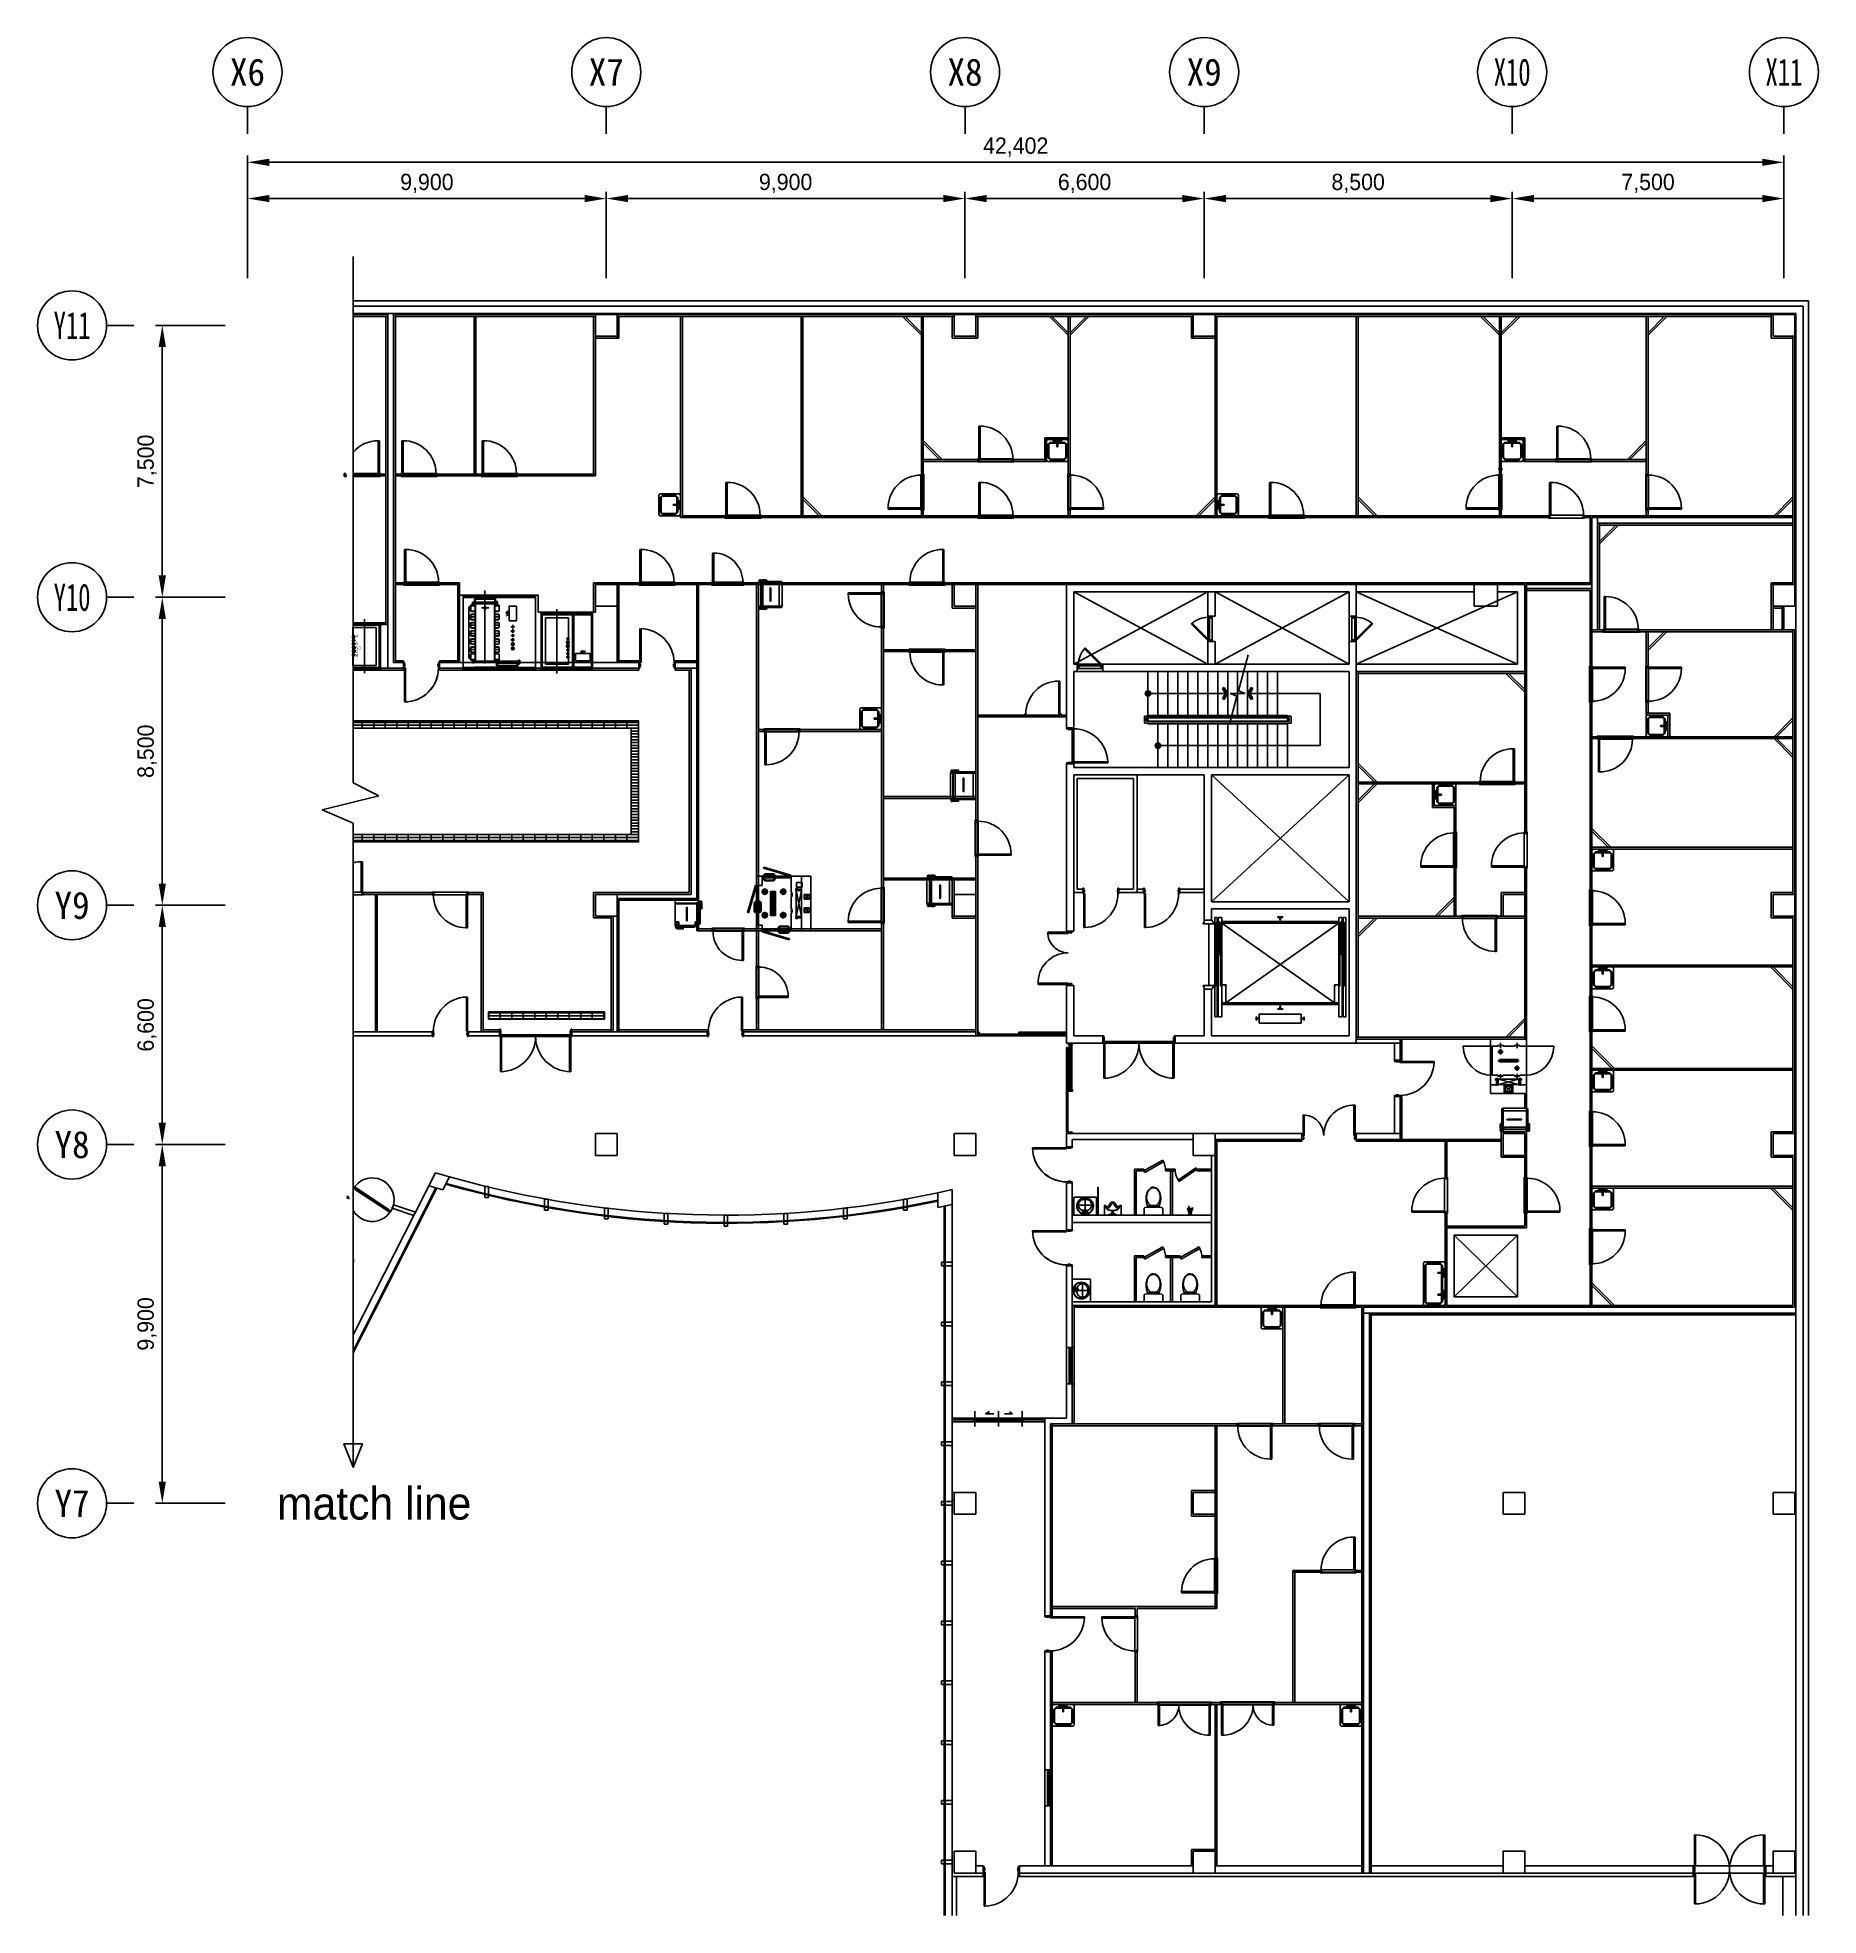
# Model space of a CAD drawing. Header units: millimetres. Extents: x 635438 to 684586, y -467743 to -415930.
import ezdxf
from ezdxf.enums import TextEntityAlignment as Align

# ---------------------------------------------------------------- set-up
doc = ezdxf.new("R2010")
doc.units = ezdxf.units.MM
doc.header["$LTSCALE"] = 500
doc.header["$PDMODE"] = 2
doc.layers.get('0').update_dxf_attribs({"color": 251})
doc.layers.get('Defpoints').update_dxf_attribs({"color": 8})
for name, color, linetype in [('SYM', 7, 'Continuous'), ('TXT', 7, 'Continuous'), ('동물실', 9, 'Continuous')]:
    doc.layers.add(name, color=color, linetype=linetype)
doc.styles.add('TSTYLE4', font='txt', dxfattribs={"width": 0.95, "height": 70})
doc.styles.add('돋움', font='DotumChe.ttf')
doc.styles.add('울릉도l', font='Dotum.ttf')
doc.dimstyles.new('HS-300', dxfattribs={"dimscale": 150, "dimtxt": 3, "dimasz": 4, "dimexe": 1.25, "dimexo": 2, "dimgap": 1, "dimtad": 1, "dimtoh": 1, "dimdec": 0, "dimlunit": 6, "dimtxsty": '울릉도l', "dimcen": 2.5, "dimclrd": 15, "dimclre": 15, "dimadec": 0, "dimazin": 0, "dimtfac": 1, "dimtdec": 0, "dimtmove": 0, "dimatfit": 3, "dimfxl": 1, "dimarcsym": 0})
pattern_1 = [(0, (505968.09, -476418.73), (0, 79.375), []), (90, (505968.1, -476418.73), (-317.5, 2e-14), [])]

msp = doc.modelspace()

# ---------------------------------------------------------------- texts
at = {"insert": (644727.7, -456378.4), "char_height": 900, "attachment_point": 5, "style": '울릉도l'}
msp.add_mtext('match line', dxfattribs=at)
at = {"layer": '동물실', "color": 251, "style": 'TSTYLE4', "width": 0.95}
for s, rotation, p in [('D', 179.99997, (644284.8, -432613.2)), ('F', 180, (644288.1, -432397)), ('C', 179.99997, (644288.4, -432842.1)), ('B', 179.99997, (644287.2, -432941.8)), ('CS', 179.99997, (644360.5, -432738.1))]:
    msp.add_text(s, height=70, rotation=rotation, dxfattribs=at).set_placement(p)

# ---------------------------------------------------------------- blocks, each defined once
blk = doc.blocks.new('주열마킹$0$')
blk.add_line((0, 5), (0, 0))
blk.add_circle((0, 11.35), 6.35)
at = {"color": 3, "style": '돋움'}
blk.add_attdef('NO', text='', height=5, dxfattribs=at).set_placement((0, 11.35), align=Align.MIDDLE_CENTER)
blk = doc.blocks.new('*D13')
at = {"lineweight": -2, "transparency": 16777216}
for p, q in [((640612, -446472), (638693, -446472)), ((638880, -455772), (638880, -447072)), ((640612, -456372), (638693, -456372))]:
    blk.add_line(p, q, dxfattribs=at)
at = {"transparency": 16777216}
for points in [[(638780, -447072), (638980, -447072), (638880, -446472)], [(638780, -455772), (638980, -455772), (638880, -456372)]]:
    blk.add_solid(points, dxfattribs=at)
at = {"layer": 'Defpoints', "color": 0, "transparency": 16777216}
for p in [(638880, -446472), (640912, -446472), (640912, -456372)]:
    blk.add_point(p, dxfattribs=at)
at = {"transparency": 16777216, "insert": (638462, -451422), "char_height": 450, "attachment_point": 5, "rotation": 90, "style": '울릉도l'}
blk.add_mtext('9,900', dxfattribs=at)
blk = doc.blocks.new('*D12')
at = {"lineweight": -2, "transparency": 16777216}
for p, q in [((640612, -439872), (638693, -439872)), ((638880, -445872), (638880, -440472)), ((640612, -446472), (638693, -446472))]:
    blk.add_line(p, q, dxfattribs=at)
at = {"transparency": 16777216}
for points in [[(638780, -440472), (638980, -440472), (638880, -439872)], [(638780, -445872), (638980, -445872), (638880, -446472)]]:
    blk.add_solid(points, dxfattribs=at)
at = {"layer": 'Defpoints', "color": 0, "transparency": 16777216}
for p in [(638880, -439872), (640912, -439872), (640912, -446472)]:
    blk.add_point(p, dxfattribs=at)
at = {"transparency": 16777216, "insert": (638462, -443172), "char_height": 450, "attachment_point": 5, "rotation": 90, "style": '울릉도l'}
blk.add_mtext('6,600', dxfattribs=at)
blk = doc.blocks.new('*D11')
at = {"lineweight": -2, "transparency": 16777216}
for p, q in [((640612, -431372), (638693, -431372)), ((638880, -439272), (638880, -431972)), ((640612, -439872), (638693, -439872))]:
    blk.add_line(p, q, dxfattribs=at)
at = {"transparency": 16777216}
for points in [[(638780, -431972), (638980, -431972), (638880, -431372)], [(638780, -439272), (638980, -439272), (638880, -439872)]]:
    blk.add_solid(points, dxfattribs=at)
at = {"layer": 'Defpoints', "color": 0, "transparency": 16777216}
for p in [(638880, -431372), (640912, -431372), (640912, -439872)]:
    blk.add_point(p, dxfattribs=at)
at = {"transparency": 16777216, "insert": (638462, -435622), "char_height": 450, "attachment_point": 5, "rotation": 90, "style": '울릉도l'}
blk.add_mtext('8,500', dxfattribs=at)
blk = doc.blocks.new('*D10')
at = {"lineweight": -2, "transparency": 16777216}
for p, q in [((640612, -423872), (638693, -423872)), ((638880, -430772), (638880, -424472)), ((640612, -431372), (638693, -431372))]:
    blk.add_line(p, q, dxfattribs=at)
at = {"transparency": 16777216}
for points in [[(638780, -424472), (638980, -424472), (638880, -423872)], [(638780, -430772), (638980, -430772), (638880, -431372)]]:
    blk.add_solid(points, dxfattribs=at)
at = {"layer": 'Defpoints', "color": 0, "transparency": 16777216}
for p in [(638880, -423872), (640912, -423872), (640912, -431372)]:
    blk.add_point(p, dxfattribs=at)
at = {"transparency": 16777216, "insert": (638462, -427622), "char_height": 450, "attachment_point": 5, "rotation": 90, "style": '울릉도l'}
blk.add_mtext('7,500', dxfattribs=at)
blk = doc.blocks.new('*U3')
blk.add_line((0, 5), (0, 0))
blk.add_circle((0, 11.35), 6.35)
at = {"color": 3, "style": '돋움'}
blk.add_attdef('NO', text='', height=5, dxfattribs=at).set_placement((0, 11.35), align=Align.MIDDLE_CENTER)
blk = doc.blocks.new('*D9')
at = {"lineweight": -2, "transparency": 16777216}
for p, q in [((641233, -422572), (641233, -420185)), ((651133, -422572), (651133, -420185)), ((641833, -420372), (650533, -420372))]:
    blk.add_line(p, q, dxfattribs=at)
at = {"transparency": 16777216}
for points in [[(641833, -420272), (641833, -420472), (641233, -420372)], [(650533, -420272), (650533, -420472), (651133, -420372)]]:
    blk.add_solid(points, dxfattribs=at)
at = {"layer": 'Defpoints', "color": 0, "transparency": 16777216}
for p in [(651133, -420372), (641233, -422872), (651133, -422872)]:
    blk.add_point(p, dxfattribs=at)
at = {"transparency": 16777216, "insert": (646183, -419954), "char_height": 450, "attachment_point": 5, "style": '울릉도l'}
blk.add_mtext('9,900', dxfattribs=at)
blk = doc.blocks.new('*D8')
at = {"lineweight": -2, "transparency": 16777216}
for p, q in [((651133, -422572), (651133, -420185)), ((661033, -422572), (661033, -420185)), ((651733, -420372), (660433, -420372))]:
    blk.add_line(p, q, dxfattribs=at)
at = {"transparency": 16777216}
for points in [[(651733, -420272), (651733, -420472), (651133, -420372)], [(660433, -420272), (660433, -420472), (661033, -420372)]]:
    blk.add_solid(points, dxfattribs=at)
at = {"layer": 'Defpoints', "color": 0, "transparency": 16777216}
for p in [(661033, -420372), (651133, -422872), (661033, -422872)]:
    blk.add_point(p, dxfattribs=at)
at = {"transparency": 16777216, "insert": (656083, -419954), "char_height": 450, "attachment_point": 5, "style": '울릉도l'}
blk.add_mtext('9,900', dxfattribs=at)
blk = doc.blocks.new('*D7')
at = {"lineweight": -2, "transparency": 16777216}
for p, q in [((661033, -422572), (661033, -420185)), ((667633, -422572), (667633, -420185)), ((661633, -420372), (667033, -420372))]:
    blk.add_line(p, q, dxfattribs=at)
at = {"transparency": 16777216}
for points in [[(661633, -420272), (661633, -420472), (661033, -420372)], [(667033, -420272), (667033, -420472), (667633, -420372)]]:
    blk.add_solid(points, dxfattribs=at)
at = {"layer": 'Defpoints', "color": 0, "transparency": 16777216}
for p in [(667633, -420372), (661033, -422872), (667633, -422872)]:
    blk.add_point(p, dxfattribs=at)
at = {"transparency": 16777216, "insert": (664333, -419954), "char_height": 450, "attachment_point": 5, "style": '울릉도l'}
blk.add_mtext('6,600', dxfattribs=at)
blk = doc.blocks.new('*D6')
at = {"lineweight": -2, "transparency": 16777216}
for p, q in [((667633, -422572), (667633, -420185)), ((676133, -422572), (676133, -420185)), ((668233, -420372), (675533, -420372))]:
    blk.add_line(p, q, dxfattribs=at)
at = {"transparency": 16777216}
for points in [[(668233, -420272), (668233, -420472), (667633, -420372)], [(675533, -420272), (675533, -420472), (676133, -420372)]]:
    blk.add_solid(points, dxfattribs=at)
at = {"layer": 'Defpoints', "color": 0, "transparency": 16777216}
for p in [(676133, -420372), (667633, -422872), (676133, -422872)]:
    blk.add_point(p, dxfattribs=at)
at = {"transparency": 16777216, "insert": (671883, -419954), "char_height": 450, "attachment_point": 5, "style": '울릉도l'}
blk.add_mtext('8,500', dxfattribs=at)
blk = doc.blocks.new('*D5')
at = {"lineweight": -2, "transparency": 16777216}
for p, q in [((676133, -422572), (676133, -420185)), ((683633, -422572), (683633, -420185)), ((676733, -420372), (683033, -420372))]:
    blk.add_line(p, q, dxfattribs=at)
at = {"transparency": 16777216}
for points in [[(676733, -420272), (676733, -420472), (676133, -420372)], [(683033, -420272), (683033, -420472), (683633, -420372)]]:
    blk.add_solid(points, dxfattribs=at)
at = {"layer": 'Defpoints', "color": 0, "transparency": 16777216}
for p in [(683633, -420372), (676133, -422872), (683633, -422872)]:
    blk.add_point(p, dxfattribs=at)
at = {"transparency": 16777216, "insert": (679883, -419954), "char_height": 450, "attachment_point": 5, "style": '울릉도l'}
blk.add_mtext('7,500', dxfattribs=at)
blk = doc.blocks.new('*D4')
at = {"lineweight": -2, "transparency": 16777216}
for p, q in [((641231, -422272), (641231, -419185)), ((641831, -419372), (683033, -419372)), ((683633, -422572), (683633, -419185))]:
    blk.add_line(p, q, dxfattribs=at)
at = {"transparency": 16777216}
for points in [[(641831, -419272), (641831, -419472), (641231, -419372)], [(683033, -419272), (683033, -419472), (683633, -419372)]]:
    blk.add_solid(points, dxfattribs=at)
at = {"layer": 'Defpoints', "color": 0, "transparency": 16777216}
for p in [(683633, -419372), (641231, -422572), (683633, -422872)]:
    blk.add_point(p, dxfattribs=at)
at = {"transparency": 16777216, "insert": (662432, -418954), "char_height": 450, "attachment_point": 5, "style": '울릉도l'}
blk.add_mtext('42,402', dxfattribs=at)
blk = doc.blocks.new('g1')
at = {"layer": 'SYM', "color": 2, "linetype": 'Continuous'}
blk.add_lwpolyline([(171, -69), (171, 69), (0, 0)], close=True, dxfattribs=at)
blk = doc.blocks.new('SINK')
for p, q in [((0, 262), (25, 300)), ((0, 262), (0, -262)), ((13, 89), (14, 96)), ((14, 96), (13, 89)), ((13, 89), (14, 96)), ((14, 96), (13, 89)), ((14, 82), (13, 89)), ((13, 89), (14, 82)), ((14, 82), (13, 89)), ((13, 89), (14, 82)), ((25, 13), (13, 25)), ((13, 25), (13, -25)), ((76, 25), (13, 25)), ((25, 13), (13, 25)), ((14, 96), (16, 102)), ((16, 102), (14, 96)), ((14, 96), (16, 102)), ((16, 102), (14, 96)), ((16, 76), (14, 82)), ((14, 82), (16, 76)), ((16, 76), (14, 82)), ((14, 82), (16, 76)), ((16, 102), (20, 107)), ((20, 107), (16, 102)), ((16, 102), (20, 107)), ((20, 107), (16, 102)), ((20, 71), (16, 76)), ((16, 76), (20, 71)), ((20, 71), (16, 76)), ((16, 76), (20, 71)), ((20, 107), (25, 111)), ((25, 111), (20, 107)), ((20, 107), (25, 111)), ((25, 111), (20, 107)), ((25, 67), (20, 71)), ((20, 71), (25, 67)), ((25, 67), (20, 71)), ((20, 71), (25, 67)), ((25, 300), (575, 300)), ((25, 111), (32, 114)), ((32, 114), (25, 111)), ((25, 111), (32, 114)), ((32, 114), (25, 111)), ((32, 64), (25, 67)), ((25, 67), (32, 64)), ((32, 64), (25, 67)), ((25, 67), (32, 64)), ((25, 13), (25, -13)), ((89, 13), (25, 13)), ((25, 13), (25, -13)), ((25, 13), (64, 13)), ((89, 13), (25, 13)), ((32, 114), (38, 115)), ((38, 115), (32, 114)), ((32, 114), (38, 115)), ((38, 115), (32, 114)), ((38, 64), (32, 64)), ((32, 64), (38, 64)), ((38, 64), (32, 64)), ((32, 64), (38, 64)), ((38, 115), (45, 114)), ((45, 114), (38, 115)), ((38, 115), (45, 114)), ((45, 114), (38, 115)), ((38, 64), (45, 64)), ((45, 64), (38, 64)), ((38, 64), (45, 64)), ((45, 64), (38, 64)), ((45, 114), (51, 111)), ((51, 111), (45, 114)), ((45, 114), (51, 111)), ((51, 111), (45, 114)), ((51, 67), (45, 64)), ((45, 64), (51, 67)), ((51, 67), (45, 64)), ((45, 64), (51, 67)), ((51, 111), (56, 107)), ((56, 107), (51, 111)), ((51, 111), (56, 107)), ((56, 107), (51, 111)), ((56, 71), (51, 67)), ((51, 67), (56, 71)), ((56, 71), (51, 67)), ((51, 67), (56, 71)), ((56, 107), (60, 102)), ((60, 102), (56, 107)), ((56, 107), (60, 102)), ((60, 102), (56, 107)), ((60, 76), (56, 71)), ((56, 71), (60, 76)), ((60, 76), (56, 71)), ((56, 71), (60, 76)), ((60, 102), (63, 96)), ((63, 96), (60, 102)), ((60, 102), (63, 96)), ((63, 96), (60, 102)), ((63, 82), (60, 76)), ((60, 76), (63, 82)), ((63, 82), (60, 76)), ((60, 76), (63, 82)), ((63, 96), (64, 89)), ((64, 89), (63, 96)), ((63, 96), (64, 89)), ((64, 89), (63, 96)), ((64, 89), (63, 82)), ((63, 82), (64, 89)), ((64, 89), (63, 82)), ((63, 82), (64, 89)), ((76, 25), (64, 13)), ((64, 13), (76, 25)), ((64, 13), (64, -13)), ((102, 13), (64, 13)), ((64, 13), (64, -13)), ((102, 13), (64, 13)), ((76, 198), (140, 262)), ((140, 262), (76, 198)), ((76, -198), (76, 198)), ((102, 198), (76, 198)), ((76, 198), (76, -198)), ((102, 198), (76, 198)), ((76, -25), (76, 25)), ((89, 13), (204, 13)), ((89, -13), (89, 13)), ((89, -13), (89, 13)), ((89, 13), (102, 13)), ((102, 13), (89, 13)), ((89, 13), (204, 13)), ((140, 236), (102, 198)), ((102, 198), (140, 236)), ((102, 198), (102, -198)), ((102, -198), (102, 198)), ((102, 13), (204, 13)), ((102, 13), (102, -13)), ((102, -13), (102, 13)), ((204, 13), (102, 13)), ((498, 262), (140, 262)), ((140, 262), (140, 236)), ((498, 262), (140, 262)), ((140, 236), (140, 262)), ((140, 236), (498, 236)), ((140, 236), (498, 236)), ((204, 13), (204, -13)), ((204, 13), (204, -13)), ((204, -13), (204, 13)), ((204, 13), (204, -13)), ((498, 262), (562, 198)), ((498, 236), (498, 262)), ((498, 262), (562, 198)), ((498, 236), (498, 262)), ((498, 236), (536, 198)), ((536, 198), (498, 236)), ((536, -198), (536, 198)), ((562, 198), (536, 198)), ((536, 198), (536, -198)), ((536, 198), (562, 198)), ((562, 198), (562, -198)), ((562, -198), (562, 198)), ((600, 262), (575, 300)), ((600, -262), (600, 262)), ((0, -262), (25, -300)), ((25, -13), (13, -25)), ((25, -13), (13, -25)), ((13, -25), (76, -25)), ((13, -89), (14, -82)), ((14, -82), (13, -89)), ((13, -89), (14, -82)), ((14, -82), (13, -89)), ((14, -96), (13, -89)), ((13, -89), (14, -96)), ((14, -96), (13, -89)), ((13, -89), (14, -96)), ((14, -82), (16, -76)), ((16, -76), (14, -82)), ((14, -82), (16, -76)), ((16, -76), (14, -82)), ((16, -102), (14, -96)), ((14, -96), (16, -102)), ((16, -102), (14, -96)), ((14, -96), (16, -102)), ((16, -76), (20, -71)), ((20, -71), (16, -76)), ((16, -76), (20, -71)), ((20, -71), (16, -76)), ((20, -107), (16, -102)), ((16, -102), (20, -107)), ((20, -107), (16, -102)), ((16, -102), (20, -107)), ((20, -71), (25, -67)), ((25, -67), (20, -71)), ((20, -71), (25, -67)), ((25, -67), (20, -71)), ((25, -111), (20, -107)), ((20, -107), (25, -111)), ((25, -111), (20, -107)), ((20, -107), (25, -111)), ((25, -13), (89, -13)), ((25, -13), (64, -13)), ((89, -13), (25, -13)), ((25, -67), (32, -64)), ((32, -64), (25, -67)), ((25, -67), (32, -64)), ((32, -64), (25, -67)), ((32, -114), (25, -111)), ((25, -111), (32, -114)), ((32, -114), (25, -111)), ((25, -111), (32, -114)), ((25, -300), (575, -300)), ((32, -64), (38, -64)), ((38, -64), (32, -64)), ((32, -64), (38, -64)), ((38, -64), (32, -64)), ((38, -115), (32, -114)), ((32, -114), (38, -115)), ((38, -115), (32, -114)), ((32, -114), (38, -115)), ((38, -64), (45, -64)), ((45, -64), (38, -64)), ((38, -64), (45, -64)), ((45, -64), (38, -64)), ((45, -114), (38, -115)), ((38, -115), (45, -114)), ((45, -114), (38, -115)), ((38, -115), (45, -114)), ((45, -64), (51, -67)), ((51, -67), (45, -64)), ((45, -64), (51, -67)), ((51, -67), (45, -64)), ((51, -111), (45, -114)), ((45, -114), (51, -111)), ((51, -111), (45, -114)), ((45, -114), (51, -111)), ((51, -67), (56, -71)), ((56, -71), (51, -67)), ((51, -67), (56, -71)), ((56, -71), (51, -67)), ((56, -107), (51, -111)), ((51, -111), (56, -107)), ((56, -107), (51, -111)), ((51, -111), (56, -107)), ((56, -71), (60, -76)), ((60, -76), (56, -71)), ((56, -71), (60, -76)), ((60, -76), (56, -71)), ((60, -102), (56, -107)), ((56, -107), (60, -102)), ((60, -102), (56, -107)), ((56, -107), (60, -102)), ((60, -76), (63, -82)), ((63, -82), (60, -76)), ((60, -76), (63, -82)), ((63, -82), (60, -76)), ((63, -96), (60, -102)), ((60, -102), (63, -96)), ((63, -96), (60, -102)), ((60, -102), (63, -96)), ((63, -82), (64, -89)), ((63, -82), (64, -89)), ((64, -89), (63, -82)), ((63, -82), (64, -89)), ((64, -89), (63, -96)), ((63, -96), (64, -89)), ((64, -89), (63, -96)), ((63, -96), (64, -89)), ((64, -13), (76, -25)), ((76, -25), (64, -13)), ((64, -13), (102, -13)), ((64, -13), (102, -13)), ((140, -262), (76, -198)), ((76, -198), (102, -198)), ((76, -198), (140, -262)), ((102, -198), (76, -198)), ((204, -13), (89, -13)), ((102, -13), (89, -13)), ((89, -13), (204, -13)), ((102, -13), (89, -13)), ((204, -13), (102, -13)), ((204, -13), (102, -13)), ((102, -198), (140, -236)), ((140, -236), (102, -198)), ((140, -236), (498, -236)), ((140, -262), (140, -236)), ((140, -236), (498, -236)), ((140, -262), (140, -236)), ((498, -262), (140, -262)), ((498, -262), (140, -262)), ((562, -198), (498, -262)), ((498, -236), (536, -198)), ((498, -262), (562, -198)), ((536, -198), (498, -236)), ((498, -236), (498, -262)), ((498, -236), (498, -262)), ((536, -198), (562, -198)), ((536, -198), (562, -198)), ((600, -262), (575, -300))]:
    blk.add_line(p, q)

# ---------------------------------------------------------------- dimensions: what is measured, and where the dimension line sits
for base, p1, p2, picture, middle in [((683632.8, -419372.3), (641230.8, -422572.3), (683632.8, -422872.3), '*D4', (662431.8, -418953.7)), ((651132.8, -420372.3), (641232.8, -422872.3), (651132.8, -422872.3), '*D9', (646182.8, -419953.7)), ((661032.8, -420372.3), (651132.8, -422872.3), (661032.8, -422872.3), '*D8', (656082.8, -419953.7)), ((667632.8, -420372.3), (661032.8, -422872.3), (667632.8, -422872.3), '*D7', (664332.8, -419953.7)), ((676132.8, -420372.3), (667632.8, -422872.3), (676132.8, -422872.3), '*D6', (671882.8, -419953.7)), ((683632.8, -420372.3), (676132.8, -422872.3), (683632.8, -422872.3), '*D5', (679882.8, -419953.7))]:
    dim = msp.add_linear_dim(base=base, p1=p1, p2=p2, dimstyle='HS-300', override={"dimclrd": 256, "dimclre": 256, "dimclrt": 256, "dimtmove": 1})
    dim.commit()
    dim.dimension.update_dxf_attribs({"geometry": picture, "text_midpoint": middle})
for base, p1, p2, picture, middle in [((638880.4, -423872.3), (640911.6, -431372.3), (640911.6, -423872.3), '*D10', (638461.7, -427622.3)), ((638880.4, -431372.3), (640911.6, -439872.3), (640911.6, -431372.3), '*D11', (638461.7, -435622.3)), ((638880.4, -439872.3), (640911.6, -446472.3), (640911.6, -439872.3), '*D12', (638461.7, -443172.3)), ((638880.4, -446472.3), (640911.6, -456372.3), (640911.6, -446472.3), '*D13', (638461.7, -451422.3))]:
    dim = msp.add_linear_dim(base=base, p1=p1, p2=p2, angle=90, dimstyle='HS-300', override={"dimclrd": 256, "dimclre": 256, "dimclrt": 256, "dimtmove": 1})
    dim.commit()
    dim.dimension.update_dxf_attribs({"geometry": picture, "text_midpoint": middle})

# ---------------------------------------------------------------- hatches: boundary and pattern name
at = {"layer": '동물실'}
h = msp.add_hatch(color=251, dxfattribs=at)
edge = h.paths.add_edge_path()
edge.add_arc((666082.8, -434027.4), 96, 360, 540)
edge.add_arc((666082.8, -434027.4), 96, 540, 720)
h = msp.add_hatch(color=251, dxfattribs=at)
edge = h.paths.add_edge_path()
edge.add_arc((666082.8, -434027.4), 96, 360, 540)
edge.add_arc((666082.8, -434027.4), 96, 540, 720)
for points in [[(668187.4, -434192.6), (668141.2, -434165.9), (668221.2, -434027.3), (668141.2, -433888.8), (668187.4, -433862.1), (668282.8, -434027.3)], [(668187.4, -434192.6), (668141.2, -434165.9), (668221.2, -434027.3), (668141.2, -433888.8), (668187.4, -433862.1), (668282.8, -434027.3)], [(668928.2, -434192.6), (668974.3, -434165.9), (668894.3, -434027.3), (668974.3, -433888.8), (668928.2, -433862.1), (668832.8, -434027.3)], [(668928.2, -434192.6), (668974.3, -434165.9), (668894.3, -434027.3), (668974.3, -433888.8), (668928.2, -433862.1), (668832.8, -434027.3)]]:
    msp.add_hatch(color=251, dxfattribs=at).paths.add_polyline_path(points)
h = msp.add_hatch(dxfattribs=at)
h.set_pattern_fill('GRATE', color=251, scale=100)
h.set_pattern_definition(pattern_1)
h.paths.add_polyline_path([(644151.1, -434782.3), (644151.1, -434982.3), (651822.8, -434982.3), (651822.8, -437922.3), (644151.1, -437922.3), (644151.1, -438122.3), (652022.8, -438122.3), (652022.8, -434782.3)])
h = msp.add_hatch(color=251, dxfattribs=at)
edge = h.paths.add_edge_path()
edge.add_arc((666357.8, -435467.4), 96, 360, 540)
edge.add_arc((666357.8, -435467.4), 96, 540, 720)
h = msp.add_hatch(color=251, dxfattribs=at)
edge = h.paths.add_edge_path()
edge.add_arc((666357.8, -435467.4), 96, 360, 540)
edge.add_arc((666357.8, -435467.4), 96, 540, 720)
h = msp.add_hatch(dxfattribs=at)
h.set_pattern_fill('GRATE', color=251, scale=100)
h.set_pattern_definition(pattern_1)
h.paths.add_polyline_path([(647884.6, -443012.3), (651084.6, -443012.3), (651084.6, -442812.3), (647884.6, -442812.3)])

# ---------------------------------------------------------------- linework, layer by layer
for p, q in [((644151.1, -421974.6), (644151.1, -436488.9)), ((644151.1, -421974.6), (644151.1, -423542.4)), ((644151.1, -423622.3), (644151.1, -436488.9)), ((644151.1, -435152.2), (644151.1, -436488.9)), ((644151.1, -436488.9), (644856.2, -436853.3)), ((644856.2, -436853.3), (643296.5, -437237.2)), ((643296.5, -437237.2), (644151.1, -437609.1)), ((644151.1, -437609.1), (644151.1, -439952.4)), ((644151.1, -437609.1), (644151.1, -439952.4)), ((644151.1, -439952.4), (644151.1, -455376.3)), ((644151.1, -439952.4), (644151.1, -455376.3))]:
    msp.add_line(p, q)
at = {"layer": '동물실', "color": 251}
for p, q in [((684312.8, -423192.3), (644151.1, -423192.4)), ((684312.8, -423192.3), (644151.1, -423192.4)), ((684312.8, -467743.1), (684312.8, -423192.3)), ((684312.8, -467743.1), (684312.8, -423192.3)), ((684162.8, -423342.3), (644151.1, -423342.4)), ((684162.8, -423342.3), (644151.1, -423342.4)), ((660282.8, -423542.4), (644151.1, -423542.4)), ((644151.1, -423572.3), (645102.8, -423572.3)), ((644151.1, -423622.3), (645102.8, -423622.3)), ((645052.8, -432126.3), (645052.8, -423622.3)), ((645102.8, -423542.4), (645102.8, -433332.3)), ((645262.8, -423542.4), (645262.8, -433172.3)), ((645312.8, -433172.3), (645312.8, -423542.4)), ((645332.8, -423572.3), (650832.8, -423572.3)), ((645332.8, -423622.3), (650832.8, -423622.3)), ((647482.8, -423622.3), (647482.8, -427972.3)), ((647532.8, -423622.3), (647532.8, -427972.3)), ((650782.8, -427972.3), (650782.8, -423622.3)), ((650832.8, -428022.3), (650832.8, -423572.3)), ((650832.8, -423572.3), (651432.8, -423572.3)), ((650832.8, -424172.3), (650832.8, -423572.3)), ((650832.8, -423572.3), (651432.8, -423572.3)), ((650832.8, -424172.3), (650832.8, -423572.3)), ((651432.8, -423572.3), (660732.8, -423572.3)), ((651432.8, -423572.3), (651432.8, -424222.3)), ((651432.8, -423572.3), (651432.8, -424172.3)), ((651432.8, -423572.3), (651432.8, -424172.3)), ((651432.8, -423622.3), (660732.8, -423622.3)), ((651482.8, -423622.3), (651482.8, -424222.3)), ((653182.8, -423622.3), (653182.8, -429172.3)), ((653232.8, -423622.3), (653232.8, -429172.3)), ((656507.8, -423622.3), (656507.8, -429122.3)), ((656557.8, -423622.3), (656557.8, -429122.3)), ((659312.1, -423622.3), (659832.8, -424143)), ((659382.8, -423622.3), (659832.8, -424072.3)), ((659832.8, -423622.3), (659832.8, -429122.3)), ((659882.8, -423622.3), (659882.8, -429122.3)), ((683962.8, -423542.3), (660282.8, -423542.4)), ((660682.8, -423622.3), (660682.8, -424222.3)), ((660732.8, -423542.4), (660732.8, -424172.3)), ((660732.8, -424172.3), (660732.8, -423572.3)), ((660732.8, -423572.3), (660732.8, -424172.3)), ((660732.8, -423572.3), (661332.8, -423572.3)), ((660732.8, -424172.3), (660732.8, -423572.3)), ((660732.8, -423572.3), (661332.8, -423572.3)), ((661332.8, -423572.3), (667332.8, -423572.3)), ((661332.8, -423572.3), (661332.8, -424222.3)), ((661332.8, -423572.3), (661332.8, -424172.3)), ((661332.8, -423572.3), (661332.8, -424172.3)), ((661332.8, -423622.3), (667332.8, -423622.3)), ((661382.8, -423622.3), (661382.8, -424222.3)), ((663362.1, -423622.3), (663882.8, -424143)), ((663432.8, -423622.3), (663882.8, -424072.3)), ((663882.8, -423622.3), (663882.8, -429122.3)), ((663932.8, -423622.3), (663932.8, -429122.3)), ((664382.8, -423622.3), (663932.8, -424072.3)), ((664453.5, -423622.3), (663932.8, -424143)), ((667282.8, -423622.3), (667282.8, -424222.3)), ((667332.8, -423572.3), (667332.8, -424222.3)), ((667332.8, -423572.3), (667932.8, -423572.3)), ((667332.8, -424172.3), (667332.8, -423572.3)), ((667332.8, -423572.3), (667932.8, -423572.3)), ((667332.8, -424172.3), (667332.8, -423572.3)), ((667932.8, -423572.3), (667932.8, -429122.3)), ((667932.8, -423572.3), (683332.8, -423572.3)), ((667932.8, -423572.3), (667932.8, -424172.3)), ((667932.8, -423572.3), (667932.8, -424172.3)), ((667932.8, -423622.3), (683282.8, -423622.3)), ((667932.8, -423622.3), (667932.8, -429122.3)), ((667982.8, -423622.3), (667982.8, -429122.3)), ((667982.8, -423622.3), (667982.8, -429122.3)), ((671832.8, -423622.3), (671832.8, -429122.3)), ((671882.8, -423622.3), (671882.8, -429122.3)), ((675262.1, -423622.3), (675782.8, -424143)), ((675332.8, -423622.3), (675782.8, -424072.3)), ((675782.8, -423622.3), (675782.8, -429122.3)), ((675782.8, -423622.3), (675782.8, -429122.3)), ((675832.8, -423622.3), (675832.8, -429122.3)), ((675832.8, -423622.3), (675832.8, -429122.3)), ((676282.8, -423622.3), (675832.8, -424072.3)), ((676353.5, -423622.3), (675832.8, -424143)), ((679832.8, -423622.3), (679832.8, -429122.3)), ((679882.8, -429122.3), (679882.8, -423622.3)), ((680332.8, -423622.3), (679882.8, -424072.3)), ((680403.5, -423622.3), (679882.8, -424143)), ((683282.8, -423572.3), (683282.8, -424222.3)), ((683332.8, -423572.3), (683332.8, -424172.3)), ((683332.8, -423572.3), (683932.8, -423572.3)), ((683332.8, -424172.3), (683332.8, -423572.3)), ((683332.8, -423572.3), (683932.8, -423572.3)), ((683332.8, -424172.3), (683332.8, -423572.3)), ((683932.8, -423572.3), (683932.8, -424172.3)), ((683932.8, -423572.3), (683932.8, -424172.3)), ((683962.8, -450912.3), (683962.8, -423542.3)), ((684162.8, -466372.4), (684162.8, -423342.3)), ((684162.8, -466372.4), (684162.8, -423342.3)), ((651432.8, -424172.3), (650832.8, -424172.3)), ((651432.8, -424172.3), (650832.8, -424172.3)), ((651432.8, -424172.3), (650832.8, -424172.3)), ((651482.8, -424222.3), (650832.8, -424222.3)), ((661382.8, -424222.3), (660682.8, -424222.3)), ((661332.8, -424172.3), (660732.8, -424172.3)), ((661332.8, -424172.3), (660732.8, -424172.3)), ((661332.8, -424172.3), (660732.8, -424172.3)), ((667282.8, -424222.3), (667932.8, -424222.3)), ((667332.8, -424172.3), (667932.8, -424172.3)), ((667932.8, -424172.3), (667332.8, -424172.3)), ((667932.8, -424172.3), (667332.8, -424172.3)), ((683282.8, -424222.3), (683882.8, -424222.3)), ((683332.8, -424172.3), (683932.8, -424172.3)), ((683932.8, -424172.3), (683332.8, -424172.3)), ((683932.8, -424172.3), (683332.8, -424172.3)), ((683882.8, -424172.3), (683882.8, -431022.3)), ((683932.8, -431022.3), (683932.8, -424172.3)), ((661412.1, -427557.3), (661412.1, -426652.1)), ((661412.1, -426652.1), (661447.4, -426652.1)), ((661447.4, -427557.3), (661447.4, -426652.1)), ((677362.1, -427557.3), (677362.1, -426652.1)), ((677362.1, -426652.1), (677397.4, -426652.1)), ((677397.4, -427557.3), (677397.4, -426652.1)), ((644838.1, -427957.3), (644838.1, -427052.1)), ((644873.4, -427052.1), (644838.1, -427052.1)), ((644873.4, -427957.3), (644873.4, -427052.1)), ((645492.1, -427957.3), (645492.1, -427052.1)), ((645492.1, -427052.1), (645527.4, -427052.1)), ((645527.4, -427957.3), (645527.4, -427052.1)), ((647712.1, -427957.3), (647712.1, -427052.1)), ((647712.1, -427052.1), (647747.4, -427052.1)), ((647747.4, -427957.3), (647747.4, -427052.1)), ((660403.5, -427572.3), (659882.8, -427051.6)), ((660332.8, -427572.3), (659882.8, -427122.3)), ((663232.8, -426972.3), (663882.8, -426972.3)), ((663232.8, -426972.3), (663232.8, -427622.3)), ((663282.8, -426972.3), (663282.8, -427622.3)), ((663282.8, -427022.3), (663882.8, -427022.3)), ((676482.8, -426972.3), (675832.8, -426972.3)), ((676432.8, -427022.3), (675832.8, -427022.3)), ((676432.8, -426972.3), (676432.8, -427622.3)), ((676482.8, -426972.3), (676482.8, -427622.3)), ((679312.1, -427572.3), (679832.8, -427051.6)), ((679382.8, -427572.3), (679832.8, -427122.3)), ((643902.8, -427957.3), (643932.1, -427957.3)), ((643902.8, -428037.3), (643902.8, -427957.3)), ((643902.8, -428022.3), (643902.8, -427972.3)), ((643932.1, -427957.3), (643932.1, -427993.2)), ((644838.1, -427957.3), (644151.1, -427957.3)), ((644151.1, -427972.3), (645052.8, -427972.3)), ((644838.1, -427957.3), (644873.4, -427957.3)), ((644873.4, -427957.3), (644902.8, -427957.3)), ((644873.4, -427993.2), (644873.4, -427957.3)), ((644902.8, -427957.3), (644902.8, -428037.3)), ((644902.8, -427972.3), (644902.8, -428022.3)), ((644902.8, -427972.3), (644902.8, -428022.3)), ((645312.8, -427972.3), (650832.8, -427972.3)), ((645492.1, -427957.3), (645462.8, -427957.3)), ((645462.8, -427957.3), (645462.8, -428037.3)), ((645462.8, -427972.3), (645462.8, -428022.3)), ((645462.8, -427972.3), (645462.8, -428022.3)), ((645492.1, -427993.2), (645492.1, -427957.3)), ((645527.4, -427957.3), (645492.1, -427957.3)), ((645527.4, -427957.3), (646433.4, -427957.3)), ((646433.4, -427957.3), (646433.4, -427993.2)), ((646462.8, -427957.3), (646433.4, -427957.3)), ((646462.8, -428037.3), (646462.8, -427957.3)), ((646462.8, -428022.3), (646462.8, -427972.3)), ((647712.1, -427957.3), (647682.8, -427957.3)), ((647682.8, -427957.3), (647682.8, -428037.3)), ((647682.8, -427972.3), (647682.8, -428022.3)), ((647682.8, -427972.3), (647682.8, -428022.3)), ((647712.1, -427993.2), (647712.1, -427957.3)), ((647747.4, -427957.3), (647712.1, -427957.3)), ((647747.4, -427957.3), (648653.4, -427957.3)), ((648653.4, -427957.3), (648653.4, -427993.2)), ((648682.8, -427957.3), (648653.4, -427957.3)), ((648682.8, -428037.3), (648682.8, -427957.3)), ((648682.8, -428022.3), (648682.8, -427972.3)), ((659817.8, -427972.3), (659817.8, -428001.7)), ((659897.8, -427972.3), (659817.8, -427972.3)), ((659882.8, -427972.3), (659832.8, -427972.3)), ((659882.8, -427572.3), (663232.8, -427572.3)), ((659882.8, -427622.3), (663282.8, -427622.3)), ((659897.8, -427972.3), (659897.8, -428022.2)), ((661412.1, -427557.3), (661382.8, -427557.3)), ((661382.8, -427557.3), (661382.8, -427637.3)), ((661382.8, -427572.3), (661382.8, -427622.3)), ((661382.8, -427572.3), (661382.8, -427622.3)), ((661432.6, -427637.3), (661382.8, -427637.3)), ((661412.1, -427593.2), (661412.1, -427557.3)), ((661447.4, -427557.3), (661412.1, -427557.3)), ((661432.6, -427593.2), (661412.1, -427593.2)), ((661432.6, -427637.3), (661432.6, -427593.2)), ((661432.6, -427637.3), (662332.9, -427637.3)), ((661447.4, -427557.3), (662353.4, -427557.3)), ((662332.9, -427593.2), (662332.9, -427637.3)), ((662353.4, -427593.2), (662332.9, -427593.2)), ((662353.4, -427593.2), (662332.9, -427593.2)), ((662382.8, -427637.3), (662332.9, -427637.3)), ((662353.4, -427557.3), (662353.4, -427593.2)), ((662382.8, -427557.3), (662353.4, -427557.3)), ((662382.8, -427637.3), (662382.8, -427557.3)), ((662382.8, -427622.3), (662382.8, -427572.3)), ((663867.8, -427972.3), (663947.8, -427972.3)), ((663867.8, -427972.3), (663867.8, -428022.2)), ((663882.8, -427972.3), (663932.8, -427972.3)), ((663947.8, -427972.3), (663947.8, -428001.7)), ((675767.8, -427812.3), (675767.8, -427841.7)), ((675847.8, -427812.3), (675767.8, -427812.3)), ((675767.8, -427841.7), (675803.6, -427841.7)), ((675767.8, -427972.3), (675767.8, -428001.7)), ((675847.8, -427972.3), (675767.8, -427972.3)), ((675832.8, -427812.3), (675782.8, -427812.3)), ((675832.8, -427972.3), (675782.8, -427972.3)), ((675803.6, -427841.7), (675803.6, -427862.2)), ((675803.6, -427841.7), (675803.6, -427862.2)), ((675803.6, -427862.2), (675847.8, -427862.2)), ((675847.8, -427812.3), (675847.8, -427862.2)), ((675847.8, -427972.3), (675847.8, -428022.2)), ((676432.8, -427622.3), (679832.8, -427622.3)), ((676482.8, -427572.3), (679832.8, -427572.3)), ((677362.1, -427557.3), (677332.8, -427557.3)), ((677332.8, -427557.3), (677332.8, -427637.3)), ((677332.8, -427572.3), (677332.8, -427622.3)), ((677332.8, -427572.3), (677332.8, -427622.3)), ((677382.6, -427637.3), (677332.8, -427637.3)), ((677362.1, -427593.2), (677362.1, -427557.3)), ((677397.4, -427557.3), (677362.1, -427557.3)), ((677382.6, -427593.2), (677362.1, -427593.2)), ((677382.6, -427637.3), (677382.6, -427593.2)), ((677382.6, -427637.3), (678282.9, -427637.3)), ((677397.4, -427557.3), (678303.4, -427557.3)), ((678282.9, -427593.2), (678282.9, -427637.3)), ((678303.4, -427593.2), (678282.9, -427593.2)), ((678303.4, -427593.2), (678282.9, -427593.2)), ((678332.8, -427637.3), (678282.9, -427637.3)), ((678303.4, -427557.3), (678303.4, -427593.2)), ((678332.8, -427557.3), (678303.4, -427557.3)), ((678332.8, -427637.3), (678332.8, -427557.3)), ((678332.8, -427622.3), (678332.8, -427572.3)), ((679817.8, -427972.3), (679897.8, -427972.3)), ((679817.8, -427972.3), (679817.8, -428022.2)), ((679832.8, -427972.3), (679882.8, -427972.3)), ((679897.8, -427972.3), (679897.8, -428001.7)), ((643902.8, -428037.3), (643952.6, -428037.3)), ((643932.1, -427993.2), (643952.6, -427993.2)), ((643932.1, -427993.2), (643952.6, -427993.2)), ((643952.6, -427993.2), (643952.6, -428037.3)), ((644151.1, -428022.3), (645052.8, -428022.3)), ((644852.9, -428037.3), (644151.1, -428037.3)), ((644852.9, -427993.2), (644873.4, -427993.2)), ((644852.9, -428037.3), (644852.9, -427993.2)), ((644852.9, -428037.3), (644902.8, -428037.3)), ((645312.8, -428022.3), (650832.8, -428022.3)), ((645512.6, -428037.3), (645462.8, -428037.3)), ((645512.6, -427993.2), (645492.1, -427993.2)), ((645512.6, -428037.3), (645512.6, -427993.2)), ((645512.6, -428037.3), (646412.9, -428037.3)), ((646412.9, -427993.2), (646412.9, -428037.3)), ((646433.4, -427993.2), (646412.9, -427993.2)), ((646433.4, -427993.2), (646412.9, -427993.2)), ((646462.8, -428037.3), (646412.9, -428037.3)), ((647732.6, -428037.3), (647682.8, -428037.3)), ((647732.6, -427993.2), (647712.1, -427993.2)), ((647732.6, -428037.3), (647732.6, -427993.2)), ((647732.6, -428037.3), (648632.9, -428037.3)), ((648632.9, -427993.2), (648632.9, -428037.3)), ((648653.4, -427993.2), (648632.9, -427993.2)), ((648653.4, -427993.2), (648632.9, -427993.2)), ((648682.8, -428037.3), (648632.9, -428037.3)), ((654437.1, -429107.3), (654437.1, -428202.1)), ((654437.1, -428202.1), (654472.4, -428202.1)), ((654472.4, -429107.3), (654472.4, -428202.1)), ((659817.8, -428001.7), (659853.6, -428001.7)), ((659817.8, -428907.7), (659817.8, -428001.7)), ((659853.6, -428001.7), (659853.6, -428022.2)), ((659853.6, -428001.7), (659853.6, -428022.2)), ((659853.6, -428022.2), (659897.8, -428022.2)), ((659897.8, -428922.5), (659897.8, -428022.2)), ((661412.1, -429107.3), (661412.1, -428202.1)), ((661412.1, -428202.1), (661447.4, -428202.1)), ((661447.4, -429107.3), (661447.4, -428202.1)), ((663911.9, -428022.2), (663867.8, -428022.2)), ((663867.8, -428922.5), (663867.8, -428022.2)), ((663911.9, -428001.7), (663911.9, -428022.2)), ((663947.8, -428001.7), (663911.9, -428001.7)), ((663911.9, -428001.7), (663911.9, -428022.2)), ((663947.8, -428907.7), (663947.8, -428001.7)), ((669437.1, -429107.3), (669437.1, -428202.1)), ((669437.1, -428202.1), (669472.4, -428202.1)), ((669472.4, -429107.3), (669472.4, -428202.1)), ((675767.8, -428001.7), (675803.6, -428001.7)), ((675767.8, -428907.7), (675767.8, -428001.7)), ((675803.6, -428001.7), (675803.6, -428022.2)), ((675803.6, -428001.7), (675803.6, -428022.2)), ((675803.6, -428022.2), (675847.8, -428022.2)), ((675847.8, -428922.5), (675847.8, -428022.2)), ((677162.1, -429107.3), (677162.1, -428202.1)), ((677162.1, -428202.1), (677197.4, -428202.1)), ((677197.4, -429107.3), (677197.4, -428202.1)), ((679861.9, -428022.2), (679817.8, -428022.2)), ((679817.8, -428922.5), (679817.8, -428022.2)), ((679861.9, -428001.7), (679861.9, -428022.2)), ((679897.8, -428001.7), (679861.9, -428001.7)), ((679861.9, -428001.7), (679861.9, -428022.2)), ((679897.8, -428907.7), (679897.8, -428001.7)), ((657078.5, -429122.3), (656557.8, -428601.6)), ((657007.8, -429122.3), (656557.8, -428672.3)), ((659817.8, -428907.7), (658912.5, -428907.7)), ((658912.5, -428943), (658912.5, -428907.7)), ((659817.8, -428943), (658912.5, -428943)), ((659817.8, -428907.7), (659817.8, -428943)), ((659817.8, -428943), (659817.8, -428972.3)), ((659853.6, -428943), (659817.8, -428943)), ((659817.8, -428972.3), (659897.8, -428972.3)), ((659832.8, -428972.3), (659882.8, -428972.3)), ((659832.8, -428972.3), (659882.8, -428972.3)), ((659853.6, -428922.5), (659853.6, -428943)), ((659897.8, -428922.5), (659853.6, -428922.5)), ((659897.8, -428922.5), (659897.8, -428972.3)), ((663867.8, -428922.5), (663911.9, -428922.5)), ((663867.8, -428922.5), (663867.8, -428972.3)), ((663947.8, -428972.3), (663867.8, -428972.3)), ((663932.8, -428972.3), (663882.8, -428972.3)), ((663932.8, -428972.3), (663882.8, -428972.3)), ((663911.9, -428922.5), (663911.9, -428943)), ((663911.9, -428943), (663947.8, -428943)), ((663947.8, -428907.7), (664853, -428907.7)), ((663947.8, -428907.7), (663947.8, -428943)), ((663947.8, -428943), (663947.8, -428972.3)), ((663947.8, -428943), (664853, -428943)), ((664853, -428943), (664853, -428907.7)), ((667412.1, -429122.3), (667932.8, -428601.6)), ((667482.8, -429122.3), (667932.8, -428672.3)), ((672403.5, -429122.3), (671882.8, -428601.6)), ((672332.8, -429122.3), (671882.8, -428672.3)), ((675767.8, -428907.7), (674862.5, -428907.7)), ((674862.5, -428943), (674862.5, -428907.7)), ((675767.8, -428943), (674862.5, -428943)), ((675767.8, -428907.7), (675767.8, -428943)), ((675767.8, -428943), (675767.8, -428972.3)), ((675803.6, -428943), (675767.8, -428943)), ((675767.8, -428972.3), (675847.8, -428972.3)), ((675782.8, -428972.3), (675832.8, -428972.3)), ((675782.8, -428972.3), (675832.8, -428972.3)), ((675803.6, -428922.5), (675803.6, -428943)), ((675847.8, -428922.5), (675803.6, -428922.5)), ((675847.8, -428922.5), (675847.8, -428972.3)), ((679817.8, -428922.5), (679861.9, -428922.5)), ((679817.8, -428922.5), (679817.8, -428972.3)), ((679897.8, -428972.3), (679817.8, -428972.3)), ((679882.8, -428972.3), (679832.8, -428972.3)), ((679882.8, -428972.3), (679832.8, -428972.3)), ((679861.9, -428922.5), (679861.9, -428943)), ((679861.9, -428943), (679897.8, -428943)), ((679897.8, -428907.7), (680803, -428907.7)), ((679897.8, -428907.7), (679897.8, -428943)), ((679897.8, -428943), (679897.8, -428972.3)), ((679897.8, -428943), (680803, -428943)), ((680803, -428943), (680803, -428907.7)), ((683362.1, -429122.3), (683882.8, -428601.6)), ((683432.8, -429122.3), (683882.8, -428672.3)), ((653182.8, -429172.3), (677132.8, -429172.3)), ((653232.8, -429122.3), (677132.8, -429122.3)), ((654437.1, -429107.3), (654407.8, -429107.3)), ((654407.8, -429107.3), (654407.8, -429187.3)), ((654407.8, -429122.3), (654407.8, -429172.3)), ((654407.8, -429122.3), (654407.8, -429172.3)), ((654457.6, -429187.3), (654407.8, -429187.3)), ((654437.1, -429143.2), (654437.1, -429107.3)), ((654472.4, -429107.3), (654437.1, -429107.3)), ((654457.6, -429143.2), (654437.1, -429143.2)), ((654457.6, -429187.3), (654457.6, -429143.2)), ((654457.6, -429187.3), (655357.9, -429187.3)), ((654472.4, -429107.3), (655378.4, -429107.3)), ((655357.9, -429143.2), (655357.9, -429187.3)), ((655378.4, -429143.2), (655357.9, -429143.2)), ((655378.4, -429143.2), (655357.9, -429143.2)), ((655407.8, -429187.3), (655357.9, -429187.3)), ((655378.4, -429107.3), (655378.4, -429143.2)), ((655407.8, -429107.3), (655378.4, -429107.3)), ((655407.8, -429187.3), (655407.8, -429107.3)), ((655407.8, -429172.3), (655407.8, -429122.3)), ((661412.1, -429107.3), (661382.8, -429107.3)), ((661382.8, -429107.3), (661382.8, -429187.3)), ((661382.8, -429122.3), (661382.8, -429172.3)), ((661382.8, -429122.3), (661382.8, -429172.3)), ((661432.6, -429187.3), (661382.8, -429187.3)), ((661412.1, -429143.2), (661412.1, -429107.3)), ((661447.4, -429107.3), (661412.1, -429107.3)), ((661432.6, -429143.2), (661412.1, -429143.2)), ((661432.6, -429187.3), (661432.6, -429143.2)), ((661432.6, -429187.3), (662332.9, -429187.3)), ((661447.4, -429107.3), (662353.4, -429107.3)), ((662332.9, -429143.2), (662332.9, -429187.3)), ((662353.4, -429143.2), (662332.9, -429143.2)), ((662353.4, -429143.2), (662332.9, -429143.2)), ((662382.8, -429187.3), (662332.9, -429187.3)), ((662353.4, -429107.3), (662353.4, -429143.2)), ((662382.8, -429107.3), (662353.4, -429107.3)), ((662382.8, -429187.3), (662382.8, -429107.3)), ((662382.8, -429172.3), (662382.8, -429122.3)), ((669437.1, -429107.3), (669407.8, -429107.3)), ((669407.8, -429107.3), (669407.8, -429187.3)), ((669407.8, -429122.3), (669407.8, -429172.3)), ((669407.8, -429122.3), (669407.8, -429172.3)), ((669457.6, -429187.3), (669407.8, -429187.3)), ((669437.1, -429143.2), (669437.1, -429107.3)), ((669472.4, -429107.3), (669437.1, -429107.3)), ((669457.6, -429143.2), (669437.1, -429143.2)), ((669457.6, -429187.3), (669457.6, -429143.2)), ((669457.6, -429187.3), (670357.9, -429187.3)), ((669472.4, -429107.3), (670378.4, -429107.3)), ((670357.9, -429143.2), (670357.9, -429187.3)), ((670378.4, -429143.2), (670357.9, -429143.2)), ((670378.4, -429143.2), (670357.9, -429143.2)), ((670407.8, -429187.3), (670357.9, -429187.3)), ((670378.4, -429107.3), (670378.4, -429143.2)), ((670407.8, -429107.3), (670378.4, -429107.3)), ((670407.8, -429187.3), (670407.8, -429107.3)), ((670407.8, -429172.3), (670407.8, -429122.3)), ((677162.1, -429107.3), (677132.8, -429107.3)), ((677132.8, -429107.3), (677132.8, -429187.3)), ((677132.8, -429122.3), (677132.8, -429172.3)), ((677132.8, -429122.3), (677132.8, -429172.3)), ((677132.8, -429122.3), (677132.8, -429172.3)), ((677182.6, -429187.3), (677132.8, -429187.3)), ((677162.1, -429143.2), (677162.1, -429107.3)), ((677197.4, -429107.3), (677162.1, -429107.3)), ((677182.6, -429143.2), (677162.1, -429143.2)), ((677182.6, -429187.3), (677182.6, -429143.2)), ((677182.6, -429187.3), (678082.9, -429187.3)), ((677197.4, -429107.3), (678103.4, -429107.3)), ((678082.9, -429143.2), (678082.9, -429187.3)), ((678103.4, -429143.2), (678082.9, -429143.2)), ((678103.4, -429143.2), (678082.9, -429143.2)), ((678132.8, -429187.3), (678082.9, -429187.3)), ((678103.4, -429107.3), (678103.4, -429143.2)), ((678132.8, -429107.3), (678103.4, -429107.3)), ((678132.8, -429187.3), (678132.8, -429107.3)), ((678132.8, -429122.3), (678132.8, -429172.3)), ((678132.8, -429122.3), (678282.8, -429122.3)), ((678132.8, -429172.3), (678132.8, -429122.3)), ((678132.8, -429172.3), (678282.8, -429172.3)), ((678282.8, -429122.3), (678282.8, -430972.3)), ((678282.8, -429122.3), (683882.8, -429122.3)), ((678332.8, -432272.3), (678332.8, -429172.3)), ((678332.8, -429172.3), (683882.8, -429172.3)), ((678492.8, -429172.3), (678492.8, -432272.3)), ((678492.8, -429332.3), (683882.8, -429332.3)), ((678542.8, -429332.3), (678542.8, -432272.3)), ((678992.8, -429382.3), (678542.8, -429832.3)), ((679063.5, -429382.3), (678542.8, -429903)), ((678542.8, -429382.3), (683882.8, -429382.3)), ((645562.1, -430957.3), (645562.1, -430052.1)), ((645562.1, -430052.1), (645597.4, -430052.1)), ((645597.4, -430957.3), (645597.4, -430052.1)), ((652062.1, -430957.3), (652062.1, -430052.1)), ((652062.1, -430052.1), (652097.4, -430052.1)), ((652097.4, -430957.3), (652097.4, -430052.1)), ((654062.1, -430957.3), (654062.1, -430152.1)), ((654062.1, -430152.1), (654097.4, -430152.1)), ((654097.4, -430957.3), (654097.4, -430152.1)), ((660418.2, -430957.3), (660418.2, -430052.1)), ((660453.4, -430052.1), (660418.2, -430052.1)), ((660453.4, -430957.3), (660453.4, -430052.1)), ((645312.8, -430972.3), (647082.8, -430972.3)), ((645312.8, -431022.3), (647082.8, -431022.3)), ((645312.8, -431022.3), (647082.8, -431022.3)), ((645562.1, -430957.3), (645532.8, -430957.3)), ((645532.8, -430957.3), (645532.8, -431037.3)), ((645532.8, -430972.3), (645532.8, -431022.3)), ((645532.8, -430972.3), (645532.8, -431022.3)), ((645582.6, -431037.3), (645532.8, -431037.3)), ((645562.1, -430993.2), (645562.1, -430957.3)), ((645597.4, -430957.3), (645562.1, -430957.3)), ((645582.6, -430993.2), (645562.1, -430993.2)), ((645582.6, -431037.3), (645582.6, -430993.2)), ((645582.6, -431037.3), (646482.9, -431037.3)), ((645597.4, -430957.3), (646503.4, -430957.3)), ((646482.9, -430993.2), (646482.9, -431037.3)), ((646503.4, -430993.2), (646482.9, -430993.2)), ((646503.4, -430993.2), (646482.9, -430993.2)), ((646532.8, -431037.3), (646482.9, -431037.3)), ((646503.4, -430957.3), (646503.4, -430993.2)), ((646532.8, -430957.3), (646503.4, -430957.3)), ((646532.8, -431037.3), (646532.8, -430957.3)), ((646532.8, -431022.3), (646532.8, -430972.3)), ((647032.8, -433172.3), (647032.8, -431022.3)), ((647032.8, -433172.3), (647032.8, -431022.3)), ((647082.8, -430972.3), (647082.8, -431314.3)), ((647082.8, -433172.3), (647082.8, -431022.3)), ((650782.8, -430972.3), (651482.8, -430972.3)), ((650782.8, -431786.3), (650782.8, -430972.3)), ((650782.8, -431786.3), (650782.8, -430972.3)), ((650832.8, -431786.3), (650832.8, -430972.3)), ((650832.8, -431786.3), (650832.8, -430972.3)), ((650832.8, -431022.3), (651482.8, -431022.3)), ((650832.8, -431022.3), (651482.8, -431022.3)), ((650832.8, -431022.3), (651432.8, -431022.3)), ((650832.8, -431622.3), (650832.8, -431022.3)), ((650832.8, -431022.3), (651432.8, -431022.3)), ((650832.8, -431622.3), (650832.8, -431022.3)), ((651432.8, -433172.3), (651432.8, -431022.3)), ((651432.8, -431022.3), (651432.8, -431622.3)), ((651432.8, -431022.3), (651432.8, -431622.3)), ((651432.8, -431022.4), (661332.8, -431022.4)), ((651482.8, -430972.3), (676532.8, -430972.3)), ((651482.8, -433172.3), (651482.8, -431022.3)), ((652062.1, -430957.3), (652032.8, -430957.3)), ((652032.8, -430957.3), (652032.8, -431037.3)), ((652032.8, -430972.3), (652032.8, -431022.3)), ((652032.8, -430972.3), (652032.8, -431022.3)), ((652082.6, -431037.3), (652032.8, -431037.3)), ((652062.1, -430993.2), (652062.1, -430957.3)), ((652097.4, -430957.3), (652062.1, -430957.3)), ((652082.6, -430993.2), (652062.1, -430993.2)), ((652082.6, -431037.3), (652082.6, -430993.2)), ((652082.6, -431037.3), (652982.9, -431037.3)), ((652097.4, -430957.3), (653003.4, -430957.3)), ((652982.9, -430993.2), (652982.9, -431037.3)), ((653003.4, -430993.2), (652982.9, -430993.2)), ((653003.4, -430993.2), (652982.9, -430993.2)), ((653032.8, -431037.3), (652982.9, -431037.3)), ((653003.4, -430957.3), (653003.4, -430993.2)), ((653032.8, -430957.3), (653003.4, -430957.3)), ((653032.8, -431037.3), (653032.8, -430957.3)), ((653032.8, -431022.3), (653032.8, -430972.3)), ((653632.8, -433172.3), (653632.8, -431022.4)), ((653682.8, -431022.3), (653682.8, -440572.3)), ((654062.1, -430957.3), (654032.8, -430957.3)), ((654032.8, -430957.3), (654032.8, -431037.3)), ((654032.8, -430972.3), (654032.8, -431022.3)), ((654032.8, -430972.3), (654032.8, -431022.3)), ((654082.6, -431037.3), (654032.8, -431037.3)), ((654062.1, -430993.2), (654062.1, -430957.3)), ((654097.4, -430957.3), (654062.1, -430957.3)), ((654082.6, -430993.2), (654062.1, -430993.2)), ((654082.6, -431037.3), (654082.6, -430993.2)), ((654082.6, -431037.3), (654882.9, -431037.3)), ((654097.4, -430957.3), (654903.4, -430957.3)), ((654882.9, -430993.2), (654882.9, -431037.3)), ((654903.4, -430993.2), (654882.9, -430993.2)), ((654903.4, -430993.2), (654882.9, -430993.2)), ((654932.8, -431037.3), (654882.9, -431037.3)), ((654903.4, -430957.3), (654903.4, -430993.2)), ((654932.8, -430957.3), (654903.4, -430957.3)), ((654932.8, -431037.3), (654932.8, -430957.3)), ((654932.8, -431022.3), (654932.8, -430972.3)), ((655282.8, -431022.3), (655282.8, -440522.3)), ((655332.8, -430972.3), (655982.8, -430972.3)), ((655332.8, -431622.3), (655332.8, -430972.3)), ((655332.8, -431022.3), (655332.8, -440522.3)), ((655339.4, -430959.8), (655355.7, -430898.1)), ((655339.4, -430960.1), (655385.6, -430960.1)), ((655339.4, -430971.3), (655339.4, -430960.2)), ((655339.4, -430971.3), (655385.6, -430971.3)), ((655346.9, -430962.9), (655344.1, -430960.1)), ((655346.9, -430962.9), (655350.7, -430962.9)), ((655346.9, -430971.3), (655346.9, -430962.9)), ((655348.8, -430974.7), (655348.8, -430957.1)), ((655350.7, -430962.9), (655353.5, -430960.1)), ((655350.7, -430971.3), (655350.7, -430962.9)), ((655362.6, -430891.2), (655378.1, -430891.2)), ((655366.7, -430971.3), (655366.7, -430960.1)), ((655374.3, -430963), (655371.5, -430960.2)), ((655374.3, -430963), (655378.1, -430963)), ((655374.3, -430971.3), (655374.3, -430963)), ((655376.2, -430974.3), (655376.2, -430957.1)), ((655378.1, -430960.1), (655378.1, -430891.2)), ((655378.1, -430906.3), (655378.1, -430892.1)), ((655378.1, -430951.6), (655382.8, -430951.6)), ((655378.1, -430963), (655380.9, -430960.2)), ((655378.1, -430971.3), (655378.1, -430963)), ((655379, -430891.3), (655380.6, -430891.3)), ((655379, -430907.2), (655389.4, -430907.2)), ((655381.1, -430891.3), (655392.2, -430898.6)), ((655382.8, -430951.6), (655382.8, -430907.2)), ((655385.6, -430971.3), (655385.6, -430960.1)), ((655387.5, -430909.8), (655387.5, -430913.5)), ((655398.8, -430909.8), (655387.5, -430909.8)), ((655396.4, -431010.1), (655415.3, -430972.3)), ((655396.4, -430972.3), (655415.3, -431010.1)), ((655396.4, -430972.3), (655396.4, -431010.1)), ((655396.4, -431010.1), (655415.3, -431010.1)), ((655398.8, -430934.6), (655398.8, -430906.3)), ((655398.8, -430923.9), (655398.8, -430923.9)), ((655398.8, -430934.6), (655490.4, -430934.6)), ((655398.8, -430937.4), (655935.6, -430937.4)), ((655398.8, -430937.4), (655398.8, -430970.4)), ((655411.9, -430955.6), (655398.8, -430955.6)), ((655400, -430970.4), (655398.8, -430970.4)), ((655400, -430971.8), (655400, -430957.2)), ((655400, -430957.2), (655410.6, -430957.2)), ((655410.6, -430971.8), (655400, -430971.8)), ((655400.5, -430964.4), (655400.2, -430964.7)), ((655400.5, -430964.4), (655400.2, -430964.4)), ((655400.7, -430968.3), (655400.5, -430968.8)), ((655401.2, -430968.6), (655400.5, -430968.8)), ((655401.2, -430968.6), (655400.7, -430968.3)), ((655400.7, -430972.3), (655419.6, -430972.3)), ((655400.7, -430972.3), (655419.6, -430972.3)), ((655401, -431010.1), (655401, -431584.6)), ((655401, -431282.6), (655401, -431010.1)), ((655401.8, -430971.5), (655401.2, -430971.5)), ((655401.2, -430971.5), (655401.3, -430971.8)), ((655401.8, -430971.5), (655401.6, -430971.8)), ((655403, -430961.4), (655402.8, -430962)), ((655403.5, -430961.7), (655402.8, -430962)), ((655403.5, -430961.7), (655403, -430961.4)), ((655403.3, -430957.2), (655403.2, -430957.3)), ((655403.2, -430957.2), (655403.2, -430957.3)), ((655404.3, -430967.1), (655404.4, -430968)), ((655405.2, -430967.3), (655404.3, -430967.1)), ((655405.2, -430967.3), (655404.4, -430968)), ((655406, -430957.9), (655405.4, -430957.9)), ((655405.4, -430957.9), (655405.5, -430958.5)), ((655406, -430957.9), (655405.5, -430958.5)), ((655405.8, -431012.4), (655405.8, -430968.8)), ((655407.3, -430965), (655406.7, -430965)), ((655406.7, -430965), (655406.8, -430965.6)), ((655407.3, -430965), (655406.8, -430965.6)), ((655408.3, -430896.8), (655480.9, -430896.8)), ((655408.7, -430965.2), (655408.5, -430965.8)), ((655409.1, -430965.5), (655408.5, -430965.8)), ((655409.1, -430965.5), (655408.7, -430965.2)), ((655410.6, -430957.2), (655410.6, -430971.8)), ((655410.6, -431010.1), (655410.6, -431584.6)), ((655410.6, -431282.6), (655410.6, -431010.1)), ((655410.8, -430958.8), (655410.8, -430959)), ((655410.8, -430958.9), (655410.8, -430959)), ((655411.9, -430970.4), (655411.9, -430955.6)), ((655415.3, -430972.3), (655415.3, -431010.1)), ((655421.5, -430926.1), (655467.7, -430926.1)), ((655422.4, -430970.4), (655909.8, -430970.4)), ((655427.2, -430928), (655425.3, -430926.1)), ((655427.2, -430928), (655430.9, -430928)), ((655427.2, -430934.6), (655427.2, -430928)), ((655429, -430937), (655429, -430924)), ((655430.9, -430928), (655432.8, -430926.1)), ((655430.9, -430934.6), (655430.9, -430928)), ((655439.4, -430894), (655522.3, -430894)), ((655443.2, -430901.5), (655450.7, -430901.5)), ((655447, -430897.8), (655447, -430905.3)), ((655457.8, -431622.3), (655457.8, -430972.3)), ((655461.1, -430928), (655459.2, -430926.1)), ((655461.1, -430928), (655464.9, -430928)), ((655461.1, -430934.6), (655461.1, -430928)), ((655463, -430937), (655463, -430924)), ((655464.9, -430928), (655466.8, -430926.1)), ((655464.9, -430934.6), (655464.9, -430928)), ((655469.6, -430906.3), (655480.9, -430906.3)), ((655475.3, -430900.6), (655475.3, -430911.9)), ((655490.4, -430934.6), (655490.4, -430906.3)), ((655539.2, -430901.6), (655554.2, -430904.7)), ((655554.2, -430904.7), (655559.4, -430905.4)), ((655560.4, -430904.2), (655560.3, -430903.8)), ((655907.8, -431622.3), (655907.8, -430972.3)), ((655922.5, -430970.4), (655922.5, -430955.6)), ((655922.5, -430955.6), (655935.6, -430955.6)), ((655923.8, -430957.2), (655923.8, -430971.8)), ((655934.4, -430957.2), (655923.8, -430957.2)), ((655923.8, -430958.8), (655923.9, -430959)), ((655923.8, -430958.9), (655923.9, -430959)), ((655923.8, -430971.8), (655934.4, -430971.8)), ((655925.5, -430965.5), (655926, -430965.2)), ((655925.5, -430965.5), (655926.2, -430965.8)), ((655926, -430965.2), (655926.2, -430965.8)), ((655927.4, -430965), (655927.8, -430965.6)), ((655927.4, -430965), (655927.9, -430965)), ((655927.9, -430965), (655927.8, -430965.6)), ((655928.7, -430957.9), (655929.1, -430958.5)), ((655928.7, -430957.9), (655929.2, -430957.9)), ((655929.2, -430957.9), (655929.1, -430958.5)), ((655929.5, -430967.3), (655930.3, -430967.1)), ((655929.5, -430967.3), (655930.2, -430968)), ((655930.3, -430967.1), (655930.2, -430968)), ((655931.1, -430961.7), (655931.6, -430961.4)), ((655931.1, -430961.7), (655931.8, -430962)), ((655931.3, -430957.2), (655931.4, -430957.3)), ((655931.5, -430957.2), (655931.4, -430957.3)), ((655931.6, -430961.4), (655931.8, -430962)), ((655932.8, -430971.5), (655933, -430971.8)), ((655932.8, -430971.5), (655933.4, -430971.5)), ((655933.4, -430971.5), (655933.3, -430971.8)), ((655933.4, -430968.6), (655933.9, -430968.3)), ((655933.4, -430968.6), (655934.1, -430968.8)), ((655933.9, -430968.3), (655934.1, -430968.8)), ((655934.1, -430964.4), (655934.4, -430964.7)), ((655934.1, -430964.4), (655934.4, -430964.4)), ((655934.4, -430971.8), (655934.4, -430957.2)), ((655934.4, -430970.4), (655935.6, -430970.4)), ((655935.6, -430937.4), (655935.6, -430970.4)), ((655936.6, -430953.9), (655936.6, -430940.7)), ((655944.2, -430944.9), (655936.6, -430944.9)), ((655951.8, -430947.3), (655936.6, -430947.3)), ((655944.2, -430949.7), (655936.6, -430949.7)), ((655939.5, -430937.9), (655964.9, -430937.9)), ((655939.5, -430956.7), (655964.9, -430956.7)), ((655944.2, -430959.6), (655944.2, -430935.5)), ((655944.2, -430944.9), (655946.1, -430942.6)), ((655944.2, -430949.7), (655944.2, -430944.9)), ((655944.2, -430949.7), (655946.1, -430952)), ((655946.1, -430952), (655946.1, -430942.6)), ((655950.8, -430942.6), (655946.1, -430942.6)), ((655950.8, -430952), (655946.1, -430952)), ((655950.8, -430953.9), (655950.8, -430940.7)), ((655950.8, -430941.6), (655950.8, -430952)), ((655950.8, -430953), (655950.8, -430942.6)), ((655963.1, -430947.3), (655954.6, -430947.3)), ((655955.5, -430947.3), (655955.5, -430956.7)), ((655955.5, -430956.7), (655955.5, -430964.3)), ((655955.5, -430968.1), (655955.5, -430964.3)), ((655958.3, -430961.5), (655971.5, -430961.5)), ((655958.3, -430970.9), (655971.5, -430970.9)), ((655960.2, -430961.5), (655960.2, -430966.2)), ((655960.2, -430966.2), (655969.7, -430966.2)), ((655962.6, -430968.1), (655960.2, -430966.2)), ((655962.6, -430968.1), (655967.3, -430968.1)), ((655962.6, -430968.1), (655962.6, -430970.9)), ((655964, -430947.3), (655965.9, -430947.3)), ((655964.9, -430945.4), (655964.9, -430936.9)), ((655964.9, -430946.4), (655964.9, -430948.3)), ((655964.9, -430949.2), (655964.9, -430957.7)), ((655964.9, -430960.5), (655964.9, -430972.1)), ((655966.8, -430947.3), (655975.3, -430947.3)), ((655967.3, -430968.1), (655969.7, -430966.2)), ((655967.3, -430968.1), (655967.3, -430970.9)), ((655969.7, -430961.5), (655969.7, -430966.2)), ((655974.4, -430964.3), (655974.4, -430947.3)), ((655974.4, -430968.1), (655974.4, -430964.3)), ((655982.8, -431622.3), (655982.8, -430972.3)), ((658732.8, -443312.3), (658732.8, -431022.3)), ((658782.8, -443312.3), (658782.8, -431022.3)), ((659482.8, -430957.3), (659512.1, -430957.3)), ((659482.8, -431037.3), (659482.8, -430957.3)), ((659482.8, -431022.3), (659482.8, -430972.3)), ((659482.8, -431037.3), (659532.6, -431037.3)), ((659512.1, -430957.3), (659512.1, -430993.2)), ((660418.2, -430957.3), (659512.1, -430957.3)), ((659512.1, -430993.2), (659532.6, -430993.2)), ((659512.1, -430993.2), (659532.6, -430993.2)), ((659532.6, -430993.2), (659532.6, -431037.3)), ((660432.9, -431037.3), (659532.6, -431037.3)), ((660418.2, -430957.3), (660453.4, -430957.3)), ((660432.9, -430993.2), (660453.4, -430993.2)), ((660432.9, -431037.3), (660432.9, -430993.2)), ((660432.9, -431037.3), (660482.8, -431037.3)), ((660453.4, -430957.3), (660482.8, -430957.3)), ((660453.4, -430993.2), (660453.4, -430957.3)), ((660482.8, -430957.3), (660482.8, -431037.3)), ((660482.8, -430972.3), (660482.8, -431022.3)), ((660482.8, -430972.3), (660482.8, -431022.3)), ((660682.8, -431022.4), (660682.8, -431672.4)), ((660732.8, -431022.4), (661332.8, -431022.4)), ((660732.8, -431622.4), (660732.8, -431022.4)), ((660732.8, -431022.4), (661332.8, -431022.4)), ((660732.8, -431622.4), (660732.8, -431022.4)), ((661082.8, -431022.4), (661082.8, -431022.3)), ((661132.8, -431022.4), (661132.8, -431022.3)), ((661132.8, -431022.4), (661132.8, -431022.3)), ((663832.8, -431022.3), (661332.8, -431022.4)), ((661332.8, -431022.4), (661332.8, -431622.4)), ((661382.8, -431022.4), (661382.8, -443472.3)), ((663832.8, -431022.3), (663832.8, -434522.3)), ((663832.8, -431022.4), (673857.8, -431022.4)), ((671832.8, -431022.3), (666732.8, -431022.3)), ((671832.8, -443672.3), (671832.8, -431022.3)), ((671832.8, -431022.5), (675082.8, -431022.5)), ((671832.8, -431022.5), (675082.8, -431022.5)), ((675082.8, -431022.3), (675732.8, -431022.3)), ((675082.8, -431622.3), (675082.8, -431022.3)), ((675082.8, -431022.3), (675732.8, -431022.3)), ((675082.8, -431622.3), (675082.8, -431022.3)), ((675732.8, -431022.3), (676482.8, -431022.3)), ((675732.8, -431022.3), (676482.8, -431022.3)), ((675732.8, -431022.3), (675732.8, -431622.3)), ((675732.8, -431022.3), (675732.8, -431622.3)), ((676482.8, -431022.3), (676482.8, -431022.3)), ((676482.8, -433422.3), (676482.8, -431022.3)), ((676532.8, -430972.3), (678332.8, -430972.3)), ((676532.8, -431672.3), (676532.8, -430972.3)), ((676532.8, -431022.3), (676532.8, -437847.4)), ((676532.8, -431022.3), (678332.8, -431022.3)), ((683882.8, -430972.3), (683282.8, -430972.3)), ((683282.8, -430972.3), (683282.8, -432272.3)), ((683282.8, -431022.3), (683932.8, -431022.3)), ((683332.8, -432272.3), (683332.8, -431022.3)), ((683332.8, -431022.3), (683932.8, -431022.3)), ((683332.8, -431622.3), (683332.8, -431022.3)), ((683332.8, -431022.3), (683932.8, -431022.3)), ((683332.8, -431622.3), (683332.8, -431022.3)), ((683932.8, -431022.3), (683932.8, -431622.3)), ((683932.8, -431022.3), (683932.8, -431622.3)), ((647082.8, -431314.3), (649257.8, -431314.3)), ((647182.8, -431379.3), (647182.8, -431314.3)), ((647182.8, -431314.3), (647502.8, -431314.3)), ((647182.8, -431379.3), (647182.8, -431344.3)), ((647182.8, -431344.3), (647217.8, -431344.3)), ((647182.8, -431379.3), (649182.8, -431379.3)), ((647182.8, -431379.3), (647182.8, -433307.3)), ((647187.8, -431374.3), (647187.8, -431349.3)), ((647187.8, -431349.3), (647212.8, -431349.3)), ((647217.8, -431344.3), (649132.8, -431344.3)), ((647388.8, -431595.8), (647388.8, -431727.8)), ((647394.8, -431595.8), (647388.8, -431595.8)), ((647394.8, -431585.8), (647394.8, -431604.8)), ((647514.8, -431585.8), (647394.8, -431585.8)), ((647394.8, -431595.8), (647394.8, -431727.8)), ((647514.8, -431604.8), (647394.8, -431604.8)), ((647484.3, -431506.8), (647436.8, -431506.8)), ((647436.8, -431506.8), (647436.8, -431585.8)), ((647514.8, -431585.8), (647436.8, -431585.8)), ((647502.8, -431344.3), (647467.8, -431344.3)), ((647469.3, -431523.8), (647469.3, -431556.8)), ((647484.3, -431523.8), (647469.3, -431523.8)), ((647494, -431556.8), (647469.3, -431556.8)), ((647494.3, -431524.8), (647471.3, -431524.8)), ((647471.3, -431524.8), (647471.3, -431554.8)), ((648110.3, -431554.8), (647471.3, -431554.8)), ((647497.8, -431349.3), (647472.8, -431349.3)), ((647484.3, -431506.8), (647484.3, -431523.8)), ((647492.8, -431524.8), (647492.8, -431414.8)), ((648078.8, -431414.8), (647492.8, -431414.8)), ((647494, -431573.8), (647494, -431556.8)), ((647506.5, -431573.8), (647494, -431573.8)), ((647494.3, -431524.8), (647494.3, -431416.3)), ((648077.3, -431416.3), (647494.3, -431416.3)), ((647494.3, -431505.8), (647494.3, -431425.8)), ((648077.3, -431425.8), (647494.3, -431425.8)), ((648090.3, -431505.8), (647494.3, -431505.8)), ((647494.3, -431505.8), (647494.3, -431524.8)), ((647497.8, -431374.3), (647497.8, -431349.3)), ((647502.8, -431387.3), (647502.8, -431314.3)), ((648067.8, -431314.3), (647502.8, -431314.3)), ((647502.8, -431379.3), (647502.8, -431344.3)), ((647502.8, -431387.3), (648067.8, -431387.3)), ((647504.3, -431425.8), (647504.3, -431505.8)), ((647514.3, -431425.8), (647504.3, -431425.8)), ((647514.8, -431556.8), (647506.5, -431556.8)), ((647506.5, -431573.8), (647506.5, -431556.8)), ((647514.3, -431425.8), (647514.3, -431505.8)), ((647522.8, -431556.8), (647514.8, -431556.8)), ((647514.8, -431556.8), (647514.8, -431991.5)), ((647514.8, -431556.8), (647514.8, -431585.8)), ((647514.8, -431585.8), (647514.8, -431604.8)), ((648047.8, -431556.8), (647522.8, -431556.8)), ((647522.8, -433135.8), (647522.8, -431556.8)), ((647785.3, -431839.2), (647785.3, -431188.2)), ((648047.8, -431556.8), (648055.8, -431556.8)), ((648047.8, -433135.8), (648047.8, -431556.8)), ((648055.8, -431556.8), (648055.8, -431991.5)), ((648055.8, -431556.8), (648055.8, -431585.8)), ((648055.8, -431556.8), (648064, -431556.8)), ((648055.8, -431585.8), (648091.3, -431585.8)), ((648055.8, -431585.8), (648055.8, -431604.8)), ((648055.8, -431585.8), (648099.3, -431585.8)), ((648055.8, -431604.8), (648175.8, -431604.8)), ((648057.3, -431505.8), (648057.3, -431425.8)), ((648067.3, -431425.8), (648057.3, -431425.8)), ((648064, -431573.8), (648064, -431556.8)), ((648064, -431573.8), (648076.5, -431573.8)), ((648067.3, -431505.8), (648067.3, -431425.8)), ((648067.8, -431314.3), (648067.8, -431387.3)), ((648067.8, -431314.3), (648690.3, -431314.3)), ((648067.8, -431379.3), (648067.8, -431344.3)), ((648067.8, -431344.3), (648102.8, -431344.3)), ((648072.8, -431374.3), (648072.8, -431349.3)), ((648072.8, -431349.3), (648097.8, -431349.3)), ((648076.5, -431556.8), (648107.3, -431556.8)), ((648076.5, -431573.8), (648076.5, -431556.8)), ((648077.3, -431505.8), (648077.3, -431416.3)), ((648077.3, -431505.8), (648077.3, -431425.8)), ((648078.8, -431505.8), (648078.8, -431414.8)), ((648090.3, -431486.8), (648090.3, -431508.8)), ((648090.3, -431486.8), (648130.3, -431486.8)), ((648090.3, -431508.8), (648090.3, -431505.8)), ((648110.3, -431508.8), (648090.3, -431508.8)), ((648110.3, -431508.8), (648090.3, -431508.8)), ((648091.3, -431571.8), (648091.3, -431585.8)), ((648091.3, -431571.8), (648107.3, -431571.8)), ((648094.3, -431572.8), (648094.3, -431578.8)), ((648094.3, -431572.8), (648110.3, -431572.8)), ((648094.3, -431578.8), (648102.3, -431586.8)), ((648099.3, -431585.8), (648099.3, -431589.8)), ((648099.3, -431589.8), (648175.8, -431589.8)), ((648102.3, -431586.8), (648130.3, -431586.8)), ((648107.3, -431556.8), (648107.3, -431571.8)), ((648110.3, -431508.8), (648110.3, -431572.8)), ((648110.3, -431554.8), (648110.3, -431508.8)), ((648130.3, -431486.8), (648130.3, -431586.8)), ((648175.8, -431589.8), (648175.8, -431604.8)), ((648175.8, -431595.8), (648175.8, -431727.8)), ((648175.8, -431595.8), (648181.8, -431595.8)), ((648181.8, -431595.8), (648181.8, -431727.8)), ((648690.3, -431344.3), (648690.3, -431314.3)), ((648702.8, -431314.3), (649182.8, -431314.3)), ((648702.8, -431344.3), (648702.8, -431314.3)), ((649132.8, -431344.3), (649182.8, -431344.3)), ((649182.8, -431344.3), (649147.8, -431344.3)), ((649177.8, -431349.3), (649152.8, -431349.3)), ((649177.8, -431374.3), (649177.8, -431349.3)), ((649182.8, -431379.3), (649182.8, -431314.3)), ((649182.8, -431379.3), (649182.8, -431344.3)), ((649182.8, -431379.3), (649182.8, -433307.3)), ((649257.8, -431314.3), (649257.8, -431786.3)), ((655396.4, -431622.3), (655396.4, -431584.6)), ((655396.4, -431584.6), (655415.3, -431622.3)), ((655396.4, -431622.3), (655415.3, -431584.6)), ((655396.4, -431584.6), (655415.3, -431584.6)), ((655405.8, -431582.3), (655405.8, -431625.8)), ((655415.3, -431622.3), (655415.3, -431584.6)), ((655660.2, -431482.2), (655660.2, -431112.5)), ((655660.2, -431112.5), (655678.7, -431112.5)), ((655660.2, -431125.4), (655678.7, -431125.4)), ((655678.7, -431469.3), (655660.2, -431469.3)), ((655678.7, -431482.2), (655660.2, -431482.2)), ((655663.4, -431466.1), (655663.4, -431128.6)), ((655663.4, -431128.6), (655675.5, -431128.6)), ((655675.5, -431466.1), (655663.4, -431466.1)), ((655669.4, -431492.8), (655669.4, -431101.9)), ((655675.5, -431128.6), (655675.5, -431466.1)), ((655678.7, -431112.5), (655678.7, -431482.2)), ((658717.8, -431251.7), (657812.5, -431251.7)), ((657812.5, -431251.7), (657812.5, -431286.9)), ((658717.8, -431286.9), (657812.5, -431286.9)), ((658717.8, -431251.7), (658717.8, -431222.3)), ((658717.8, -431222.3), (658797.8, -431222.3)), ((658753.6, -431251.7), (658717.8, -431251.7)), ((658717.8, -431286.9), (658717.8, -431251.7)), ((658717.8, -431286.9), (658717.8, -432193)), ((658732.8, -431222.3), (658782.8, -431222.3)), ((658732.8, -431222.3), (658782.8, -431222.3)), ((658753.6, -431272.2), (658753.6, -431251.7)), ((658797.8, -431272.2), (658753.6, -431272.2)), ((658797.8, -431272.2), (658797.8, -431222.3)), ((658797.8, -431272.2), (658797.8, -432172.5)), ((664032.8, -431222.3), (671632.8, -431222.2)), ((664032.8, -433222.3), (664032.8, -431222.3)), ((667733, -431222.2), (664033, -433222.3)), ((664033, -431222.2), (667733, -433222.3)), ((667733, -431222.2), (664033, -433222.3)), ((664033, -431222.2), (667733, -433222.3)), ((667732.8, -431222.3), (667732.8, -431893.6)), ((667932.8, -431222.3), (667932.8, -431893.6)), ((671633, -431222.2), (667933, -433222.3)), ((667933, -431222.2), (671633, -433222.3)), ((671633, -431222.2), (667933, -433222.3)), ((667933, -431222.2), (671633, -433222.3)), ((671632.8, -431222.2), (671632.8, -433222.3)), ((676282.9, -431222.3), (671832.8, -433222.3)), ((676282.9, -431222.3), (671832.8, -433222.3)), ((671832.8, -431222.4), (676282.8, -433222.3)), ((671832.8, -431222.4), (676282.8, -433222.3)), ((671832.8, -431222.5), (675082.8, -431222.5)), ((671832.8, -431222.5), (675082.8, -431222.5)), ((675732.8, -431222.3), (676282.8, -431222.3)), ((675732.8, -431222.3), (676282.8, -431222.3)), ((676282.6, -432593.6), (676282.6, -431222.3)), ((676282.6, -432593.6), (676282.6, -431222.3)), ((676282.8, -431222.3), (676282.8, -433222.3)), ((676532.8, -431132.3), (678332.8, -431132.3)), ((676532.8, -431182.3), (678332.8, -431182.3)), ((678282.8, -431182.3), (678282.8, -447672.3)), ((678672.1, -432257.3), (678672.1, -431352.1)), ((678672.1, -431352.1), (678707.4, -431352.1)), ((678707.4, -432257.3), (678707.4, -431352.1)), ((645052.8, -432076.3), (644151.1, -432076.3)), ((644151.1, -432076.3), (644903.2, -432076.3)), ((644151.1, -432111.3), (644903.2, -432111.3)), ((644463.2, -433467.4), (644463.2, -431976.6)), ((644903.2, -432111.3), (644903.2, -432076.3)), ((644903.2, -432111.3), (644903.2, -433382.3)), ((647388.8, -431635.8), (647338.8, -431635.8)), ((647338.8, -433056.8), (647338.8, -431635.8)), ((647376.7, -431917.3), (647535.9, -431917.3)), ((647388.8, -431876.3), (647388.8, -431958.3)), ((647388.8, -432105.3), (647388.8, -432187.3)), ((647394.8, -431876.3), (647394.8, -431958.3)), ((647394.8, -432105.3), (647394.8, -432187.3)), ((647422.8, -431755.8), (647514.8, -431755.8)), ((647422.8, -431761.8), (647514.8, -431761.8)), ((647422.8, -431842.3), (647514.8, -431842.3)), ((647422.8, -431848.3), (647514.8, -431848.3)), ((647422.8, -431986.3), (647514.8, -431986.3)), ((647422.8, -431992.3), (647514.8, -431992.3)), ((647422.8, -432071.3), (647514.8, -432071.3)), ((647422.8, -432077.3), (647514.8, -432077.3)), ((647514.8, -433135.8), (647514.8, -431991.5)), ((647890.1, -431667.2), (647692.5, -431667.2)), ((647785.3, -431839.2), (647785.3, -433204.6)), ((648193.8, -431917.3), (648034.6, -431917.3)), ((648147.8, -431755.8), (648055.8, -431755.8)), ((648147.8, -431761.8), (648055.8, -431761.8)), ((648147.8, -431842.3), (648055.8, -431842.3)), ((648147.8, -431848.3), (648055.8, -431848.3)), ((648147.8, -431986.3), (648055.8, -431986.3)), ((648055.8, -433135.8), (648055.8, -431991.5)), ((648147.8, -431992.3), (648055.8, -431992.3)), ((648147.8, -432071.3), (648055.8, -432071.3)), ((648147.8, -432077.3), (648055.8, -432077.3)), ((648175.8, -431876.3), (648175.8, -431958.3)), ((648175.8, -432105.3), (648175.8, -432187.3)), ((648181.8, -431876.3), (648181.8, -431958.3)), ((648181.8, -432105.3), (648181.8, -432187.3)), ((648386.8, -431840.1), (648357.6, -431815.8)), ((648386.8, -431797.5), (648363.7, -431784.1)), ((648413.6, -431849.8), (648374.7, -431896.1)), ((648407.5, -431792.7), (648386.8, -431797.5)), ((648390.5, -431814.6), (648386.8, -431840.1)), ((648452.8, -431822.3), (648390.5, -431814.6)), ((648420.9, -431781.7), (648399, -431748.9)), ((648452.8, -431822.3), (648407.5, -431792.7)), ((648433, -431875.4), (648413.6, -431849.8)), ((648437.9, -431772), (648420.9, -431781.7)), ((648452.8, -431822.3), (648433, -431875.4)), ((648452.8, -431822.3), (648437.9, -431772)), ((648452.7, -431622.5), (648652.7, -431622.5)), ((648452.7, -431622.5), (648452.7, -432022.5)), ((648452.7, -431822.5), (648465.3, -431822.5)), ((648452.7, -432022.5), (648652.7, -432022.5)), ((648652.7, -431622.5), (648652.7, -432022.5)), ((649257.8, -431786.3), (650832.8, -431786.3)), ((649332.8, -433337.3), (649332.8, -431786.3)), ((649332.8, -431786.3), (650756.8, -431786.3)), ((649332.8, -431821.3), (650756.8, -431821.3)), ((649367.8, -433302.3), (649367.8, -431856.3)), ((649367.8, -431856.3), (650201.8, -431856.3)), ((649452.8, -431940.2), (649452.8, -433218.4)), ((649452.8, -431940.2), (650092.8, -431940.2)), ((649772.8, -431701.2), (649772.8, -433472.1)), ((650092.8, -431940.2), (650092.8, -433220.2)), ((650201.8, -433302.3), (650201.8, -431856.3)), ((650236.8, -431821.3), (650236.8, -431786.3)), ((650236.8, -433302.3), (650236.8, -431856.3)), ((650236.8, -431856.3), (650721.8, -431856.3)), ((650721.8, -433302.3), (650721.8, -431856.3)), ((650756.8, -433337.3), (650756.8, -431786.3)), ((651432.8, -431622.3), (650832.8, -431622.3)), ((651432.8, -431622.3), (650832.8, -431622.3)), ((655332.8, -431622.3), (655982.8, -431622.3)), ((655339.4, -431623.4), (655385.6, -431623.4)), ((655339.4, -431623.4), (655339.4, -431634.5)), ((655339.4, -431634.6), (655385.6, -431634.6)), ((655339.4, -431634.8), (655355.7, -431696.6)), ((655346.9, -431631.8), (655344.1, -431634.6)), ((655346.9, -431623.4), (655346.9, -431631.8)), ((655346.9, -431631.8), (655350.7, -431631.8)), ((655348.8, -431620), (655348.8, -431637.6)), ((655350.7, -431623.4), (655350.7, -431631.8)), ((655350.7, -431631.8), (655353.5, -431634.6)), ((655362.6, -431703.5), (655378.1, -431703.5)), ((655366.7, -431623.4), (655366.7, -431634.6)), ((655374.3, -431631.6), (655371.5, -431634.5)), ((655374.3, -431623.4), (655374.3, -431631.6)), ((655374.3, -431631.6), (655378.1, -431631.6)), ((655376.2, -431620.4), (655376.2, -431637.6)), ((655378.1, -431623.4), (655378.1, -431631.6)), ((655378.1, -431631.6), (655380.9, -431634.5)), ((655378.1, -431634.6), (655378.1, -431703.5)), ((655378.1, -431643.1), (655382.8, -431643.1)), ((655378.1, -431688.4), (655378.1, -431702.6)), ((655379, -431687.5), (655389.4, -431687.5)), ((655379, -431703.4), (655380.6, -431703.4)), ((655381.1, -431703.3), (655392.2, -431696)), ((655382.8, -431643.1), (655382.8, -431687.5)), ((655385.6, -431623.4), (655385.6, -431634.6)), ((655387.5, -431684.9), (655387.5, -431681.1)), ((655398.8, -431684.9), (655387.5, -431684.9)), ((655398.8, -431657.3), (655398.8, -431624.2)), ((655400, -431624.2), (655398.8, -431624.2)), ((655398.8, -431625.2), (655398.8, -431657.3)), ((655411.9, -431639.1), (655398.8, -431639.1)), ((655398.8, -431657.3), (655935.6, -431657.3)), ((655398.8, -431660.1), (655490.4, -431660.1)), ((655398.8, -431660.1), (655398.8, -431688.4)), ((655398.8, -431670.7), (655398.8, -431670.7)), ((655399.9, -431630), (655399.6, -431629.7)), ((655399.9, -431630), (655399.6, -431630)), ((655400.6, -431625.8), (655399.9, -431625.6)), ((655400.1, -431626.2), (655399.9, -431625.6)), ((655410.6, -431622.9), (655400, -431622.9)), ((655400, -431622.9), (655400, -431637.5)), ((655400, -431637.5), (655410.6, -431637.5)), ((655400.6, -431625.8), (655400.1, -431626.2)), ((655400.6, -431623), (655400.7, -431622.7)), ((655401.2, -431622.9), (655400.6, -431623)), ((655400.7, -431622.3), (655419.6, -431622.3)), ((655401.2, -431622.9), (655401, -431622.7)), ((655402.9, -431632.7), (655402.2, -431632.4)), ((655402.4, -431633), (655402.2, -431632.4)), ((655402.9, -431632.7), (655402.4, -431633)), ((655402.7, -431637.3), (655402.6, -431637.2)), ((655402.6, -431637.3), (655402.6, -431637.2)), ((655403.7, -431627.3), (655403.8, -431626.4)), ((655404.6, -431627.2), (655403.7, -431627.3)), ((655404.6, -431627.2), (655403.8, -431626.4)), ((655404.8, -431636.6), (655404.9, -431636)), ((655405.3, -431636.5), (655404.8, -431636.6)), ((655405.3, -431636.5), (655404.9, -431636)), ((655406.1, -431629.5), (655406.2, -431628.9)), ((655406.7, -431629.4), (655406.1, -431629.5)), ((655406.7, -431629.4), (655406.2, -431628.9)), ((655408.5, -431628.9), (655407.9, -431628.6)), ((655408, -431629.2), (655407.9, -431628.6)), ((655408.5, -431628.9), (655408, -431629.2)), ((655408.3, -431697.8), (655480.9, -431697.8)), ((655410.2, -431635.5), (655410.1, -431635.5)), ((655410.2, -431635.6), (655410.1, -431635.5)), ((655410.6, -431637.5), (655410.6, -431622.9)), ((655411.9, -431624.3), (655411.9, -431639.1)), ((655421.5, -431668.6), (655467.7, -431668.6)), ((655422.4, -431624.2), (655909.8, -431624.2)), ((655427.2, -431666.7), (655425.3, -431668.6)), ((655427.2, -431660.1), (655427.2, -431666.7)), ((655427.2, -431666.7), (655430.9, -431666.7)), ((655429, -431657.7), (655429, -431670.7)), ((655430.9, -431660.1), (655430.9, -431666.7)), ((655430.9, -431666.7), (655432.8, -431668.6)), ((655439.4, -431700.7), (655522.3, -431700.7)), ((655443.2, -431693.1), (655450.7, -431693.1)), ((655447, -431696.9), (655447, -431689.3)), ((655461.1, -431666.7), (655459.2, -431668.6)), ((655461.1, -431660.1), (655461.1, -431666.7)), ((655461.1, -431666.7), (655464.9, -431666.7)), ((655463, -431657.7), (655463, -431670.7)), ((655464.9, -431660.1), (655464.9, -431666.7)), ((655464.9, -431666.7), (655466.8, -431668.6)), ((655469.6, -431688.4), (655480.9, -431688.4)), ((655475.3, -431694.1), (655475.3, -431682.7)), ((655490.4, -431660.1), (655490.4, -431688.4)), ((655539.2, -431693), (655554.2, -431690)), ((655554.2, -431690), (655559.4, -431689.3)), ((655560.4, -431690.4), (655560.3, -431690.9)), ((655922.5, -431624.3), (655922.5, -431639.1)), ((655922.5, -431639.1), (655935.6, -431639.1)), ((655923.8, -431622.9), (655934.4, -431622.9)), ((655923.8, -431637.5), (655923.8, -431622.9)), ((655923.8, -431635.8), (655923.9, -431635.8)), ((655923.8, -431635.9), (655923.9, -431635.8)), ((655934.4, -431637.5), (655923.8, -431637.5)), ((655925.5, -431629.2), (655926.2, -431628.9)), ((655925.5, -431629.2), (655926, -431629.5)), ((655926, -431629.5), (655926.2, -431628.9)), ((655927.4, -431629.7), (655927.8, -431629.2)), ((655927.4, -431629.7), (655927.9, -431629.8)), ((655927.9, -431629.8), (655927.8, -431629.2)), ((655928.7, -431636.8), (655929.1, -431636.3)), ((655928.7, -431636.8), (655929.2, -431636.9)), ((655929.2, -431636.9), (655929.1, -431636.3)), ((655929.5, -431627.5), (655930.2, -431626.7)), ((655929.5, -431627.5), (655930.3, -431627.6)), ((655930.3, -431627.6), (655930.2, -431626.7)), ((655931.1, -431633), (655931.8, -431632.7)), ((655931.1, -431633), (655931.6, -431633.3)), ((655931.3, -431637.6), (655931.4, -431637.5)), ((655931.5, -431637.6), (655931.4, -431637.5)), ((655931.6, -431633.3), (655931.8, -431632.7)), ((655932.8, -431623.2), (655933, -431623)), ((655932.8, -431623.2), (655933.4, -431623.3)), ((655933.4, -431623.3), (655933.3, -431623)), ((655933.4, -431626.2), (655934.1, -431625.9)), ((655933.4, -431626.2), (655933.9, -431626.5)), ((655933.9, -431626.5), (655934.1, -431625.9)), ((655934.1, -431630.3), (655934.4, -431630)), ((655934.1, -431630.3), (655934.4, -431630.3)), ((655934.4, -431622.9), (655934.4, -431637.5)), ((655934.4, -431624.2), (655935.6, -431624.2)), ((655935.6, -431657.3), (655935.6, -431624.2)), ((655936.6, -431640.8), (655936.6, -431654)), ((655944.2, -431645), (655936.6, -431645)), ((655951.8, -431647.4), (655936.6, -431647.4)), ((655944.2, -431649.7), (655936.6, -431649.7)), ((655939.5, -431637.9), (655964.9, -431637.9)), ((655939.5, -431656.8), (655964.9, -431656.8)), ((655944.2, -431635.1), (655944.2, -431659.2)), ((655944.2, -431645), (655946.1, -431642.6)), ((655944.2, -431645), (655944.2, -431649.7)), ((655944.2, -431649.7), (655946.1, -431652.1)), ((655946.1, -431642.6), (655946.1, -431652.1)), ((655950.8, -431642.6), (655946.1, -431642.6)), ((655950.8, -431652.1), (655946.1, -431652.1)), ((655950.8, -431640.8), (655950.8, -431654)), ((655950.8, -431641.7), (655950.8, -431652.1)), ((655950.8, -431653), (655950.8, -431642.6)), ((655963.1, -431647.4), (655954.6, -431647.4)), ((655955.5, -431626.6), (655955.5, -431630.4)), ((655955.5, -431638), (655955.5, -431630.4)), ((655955.5, -431647.4), (655955.5, -431638)), ((655958.3, -431623.8), (655971.5, -431623.8)), ((655958.3, -431633.2), (655971.5, -431633.2)), ((655962.6, -431626.6), (655960.2, -431628.5)), ((655960.2, -431628.5), (655969.7, -431628.5)), ((655960.2, -431633.2), (655960.2, -431628.5)), ((655962.6, -431626.6), (655962.6, -431623.8)), ((655962.6, -431626.6), (655967.3, -431626.6)), ((655964, -431647.4), (655965.9, -431647.4)), ((655964.9, -431634.2), (655964.9, -431622.6)), ((655964.9, -431645.5), (655964.9, -431637)), ((655964.9, -431648.3), (655964.9, -431646.4)), ((655964.9, -431649.2), (655964.9, -431657.7)), ((655966.8, -431647.4), (655975.3, -431647.4)), ((655967.3, -431626.6), (655967.3, -431623.8)), ((655967.3, -431626.6), (655969.7, -431628.5)), ((655969.7, -431633.2), (655969.7, -431628.5)), ((655974.4, -431626.6), (655974.4, -431630.4)), ((655974.4, -431630.4), (655974.4, -431647.4)), ((660682.8, -431672.4), (661332.8, -431672.4)), ((661332.8, -431622.4), (660732.8, -431622.4)), ((661332.8, -431622.4), (660732.8, -431622.4)), ((661332.8, -431622.4), (661332.8, -443472.3)), ((667303.4, -432090.7), (667282.1, -432112)), ((667282.1, -432112), (667732.8, -432563.6)), ((667303.4, -432090.7), (667754.1, -432542.4)), ((667732.8, -431893.6), (667932.8, -431893.6)), ((667732.8, -431893.6), (667852.8, -431893.6)), ((667732.8, -431923.6), (667732.8, -431893.6)), ((667732.8, -431923.6), (667732.8, -432521)), ((667777.8, -431923.6), (667732.8, -431923.6)), ((667777.8, -431938.6), (667777.8, -431923.6)), ((667777.8, -431938.6), (667777.8, -432548.6)), ((667852.8, -431938.6), (667777.8, -431938.6)), ((667852.8, -431893.6), (667852.8, -431938.6)), ((667852.8, -431938.6), (667852.8, -432548.6)), ((671832.6, -431893.6), (671632.6, -431893.6)), ((671832.8, -431893.6), (671632.6, -431893.6)), ((671832.8, -431893.6), (671712.8, -431893.6)), ((671712.8, -431893.6), (671712.8, -431938.6)), ((671832.8, -431893.6), (671712.8, -431893.6)), ((671712.8, -431893.6), (671712.8, -431938.6)), ((671712.8, -431938.6), (671712.8, -432548.6)), ((671712.8, -431938.6), (671787.8, -431938.6)), ((671712.8, -431938.6), (671712.8, -432548.6)), ((671712.8, -431938.6), (671787.8, -431938.6)), ((671787.8, -431938.6), (671787.8, -431923.6)), ((671787.8, -431923.6), (671832.8, -431923.6)), ((671787.8, -431938.6), (671787.8, -431923.6)), ((671787.8, -431923.6), (671832.8, -431923.6)), ((671787.8, -431938.6), (671787.8, -432548.6)), ((671787.8, -431938.6), (671787.8, -432548.6)), ((672262.2, -432090.7), (671811.5, -432542.4)), ((672262.2, -432090.7), (671811.5, -432542.4)), ((671832.8, -431923.6), (671832.8, -431893.6)), ((671832.8, -431923.6), (671832.8, -431893.6)), ((671832.8, -431923.6), (671832.8, -432521)), ((671832.8, -431923.6), (671832.8, -432521)), ((672283.5, -432112), (671832.8, -432563.6)), ((672283.5, -432112), (671832.8, -432563.6)), ((672262.2, -432090.7), (672283.5, -432112)), ((672262.2, -432090.7), (672283.5, -432112)), ((675732.8, -431622.3), (675082.8, -431622.3)), ((675732.8, -431622.3), (675082.8, -431622.3)), ((683932.8, -431622.3), (683332.8, -431622.3)), ((683932.8, -431622.3), (683332.8, -431622.3)), ((683632.8, -431622.3), (683332.8, -431622.3)), ((683582.8, -431672.3), (683332.8, -431672.3)), ((683582.8, -431622.3), (683582.8, -432272.3)), ((683632.8, -432272.3), (683632.8, -431622.3)), ((644213.2, -432462.3), (644113.2, -432462.3)), ((644213.2, -432562.3), (644113.2, -432562.3)), ((644143.2, -433259.4), (644143.2, -432203.4)), ((644783.2, -432205.2), (644143.2, -432203.4)), ((645102.8, -432126.3), (644151.1, -432126.3)), ((644151.1, -432146.3), (644868.2, -432146.3)), ((644163.2, -432512.3), (644163.2, -432412.3)), ((644163.2, -432612.3), (644163.2, -432512.3)), ((644163.2, -432712.3), (644163.2, -432612.3)), ((644783.2, -433259.4), (644783.2, -432205.2)), ((644868.2, -432146.3), (644868.2, -433312.3)), ((647376.7, -432146.3), (647535.9, -432146.3)), ((647376.7, -432370.3), (647535.9, -432370.3)), ((647376.7, -432594.3), (647535.9, -432594.3)), ((647388.8, -432329.3), (647388.8, -432411.3)), ((647388.8, -432553.3), (647388.8, -432635.3)), ((647394.8, -432329.3), (647394.8, -432411.3)), ((647394.8, -432553.3), (647394.8, -432635.3)), ((647422.8, -432215.3), (647514.8, -432215.3)), ((647422.8, -432221.3), (647514.8, -432221.3)), ((647422.8, -432295.3), (647514.8, -432295.3)), ((647422.8, -432301.3), (647514.8, -432301.3)), ((647422.8, -432439.3), (647514.8, -432439.3)), ((647422.8, -432445.3), (647514.8, -432445.3)), ((647422.8, -432519.3), (647514.8, -432519.3)), ((647422.8, -432525.3), (647514.8, -432525.3)), ((648193.8, -432146.3), (648034.6, -432146.3)), ((648193.8, -432370.3), (648034.6, -432370.3)), ((648193.8, -432594.3), (648034.6, -432594.3)), ((648147.8, -432215.3), (648055.8, -432215.3)), ((648147.8, -432221.3), (648055.8, -432221.3)), ((648147.8, -432295.3), (648055.8, -432295.3)), ((648147.8, -432301.3), (648055.8, -432301.3)), ((648147.8, -432439.3), (648055.8, -432439.3)), ((648147.8, -432445.3), (648055.8, -432445.3)), ((648147.8, -432519.3), (648055.8, -432519.3)), ((648147.8, -432525.3), (648055.8, -432525.3)), ((648175.8, -432329.3), (648175.8, -432411.3)), ((648175.8, -432553.3), (648175.8, -432635.3)), ((648181.8, -432329.3), (648181.8, -432411.3)), ((648181.8, -432553.3), (648181.8, -432635.3)), ((648498.5, -432547.3), (648602.8, -432547.3)), ((648502.8, -432187.3), (648602.8, -432187.3)), ((648502.8, -432307.3), (648602.8, -432307.3)), ((648502.8, -432427.3), (648602.8, -432427.3)), ((648552.8, -432237.3), (648552.8, -432137.3)), ((648552.8, -432357.3), (648552.8, -432257.3)), ((648552.8, -432477.3), (648552.8, -432377.3)), ((648552.8, -432597.3), (648552.8, -432497.3)), ((648552.8, -432717.3), (648552.8, -432617.3)), ((650022.8, -432522.3), (650122.8, -432522.3)), ((650022.8, -432622.3), (650122.8, -432622.3)), ((650072.8, -432476.9), (650072.8, -432572.3)), ((650072.8, -432572.3), (650072.8, -432672.3)), ((652062.8, -432237.3), (652062.8, -433177.3)), ((652062.8, -432257.3), (652092.7, -432257.3)), ((652092.7, -432237.3), (652092.7, -433177.3)), ((658717.8, -432193), (658753.6, -432193)), ((658717.8, -432222.3), (658717.8, -432193)), ((658797.8, -432222.3), (658717.8, -432222.3)), ((658782.8, -432222.3), (658732.8, -432222.3)), ((658753.6, -432172.5), (658797.8, -432172.5)), ((658753.6, -432193), (658753.6, -432172.5)), ((658753.6, -432193), (658753.6, -432172.5)), ((658797.8, -432222.3), (658797.8, -432172.5)), ((667732.8, -432563.6), (667754.1, -432542.4)), ((667777.8, -432563.6), (667732.8, -432563.6)), ((667732.8, -432563.6), (667732.8, -432593.6)), ((667732.8, -432593.6), (667732.8, -433222.3)), ((667732.8, -432593.6), (667932.8, -432593.6)), ((667732.8, -432593.6), (667852.8, -432593.6)), ((667852.8, -432548.6), (667777.8, -432548.6)), ((667777.8, -432548.6), (667777.8, -432563.6)), ((667852.8, -432593.6), (667852.8, -432548.6)), ((667932.8, -432593.6), (667932.8, -433222.3)), ((671832.6, -432593.6), (671632.6, -432593.6)), ((671832.8, -432593.6), (671632.6, -432593.6)), ((671712.8, -432593.6), (671712.8, -432548.6)), ((671712.8, -432548.6), (671787.8, -432548.6)), ((671712.8, -432593.6), (671712.8, -432548.6)), ((671712.8, -432548.6), (671787.8, -432548.6)), ((671832.8, -432593.6), (671712.8, -432593.6)), ((671832.8, -432593.6), (671712.8, -432593.6)), ((671787.8, -432548.6), (671787.8, -432563.6)), ((671787.8, -432548.6), (671787.8, -432563.6)), ((671787.8, -432563.6), (671832.8, -432563.6)), ((671787.8, -432563.6), (671832.8, -432563.6)), ((671832.8, -432563.6), (671811.5, -432542.4)), ((671832.8, -432563.6), (671811.5, -432542.4)), ((671832.8, -432563.6), (671832.8, -432593.6)), ((671832.8, -432563.6), (671832.8, -432593.6)), ((678332.8, -432272.3), (678332.8, -447672.3)), ((678332.8, -432272.3), (683932.8, -432272.3)), ((678332.8, -432322.3), (683882.8, -432322.3)), ((678672.1, -432257.3), (678642.8, -432257.3)), ((678642.8, -432257.3), (678642.8, -432337.3)), ((678642.8, -432272.3), (678642.8, -432322.3)), ((678642.8, -432272.3), (678642.8, -432322.3)), ((678692.6, -432337.3), (678642.8, -432337.3)), ((678672.1, -432293.2), (678672.1, -432257.3)), ((678707.4, -432257.3), (678672.1, -432257.3)), ((678692.6, -432293.2), (678672.1, -432293.2)), ((678692.6, -432337.3), (678692.6, -432293.2)), ((678692.6, -432337.3), (679592.9, -432337.3)), ((678707.4, -432257.3), (679613.4, -432257.3)), ((679592.9, -432293.2), (679592.9, -432337.3)), ((679613.4, -432293.2), (679592.9, -432293.2)), ((679613.4, -432293.2), (679592.9, -432293.2)), ((679642.8, -432337.3), (679592.9, -432337.3)), ((679613.4, -432257.3), (679613.4, -432293.2)), ((679642.8, -432257.3), (679613.4, -432257.3)), ((679642.8, -432337.3), (679642.8, -432257.3)), ((679642.8, -432322.3), (679642.8, -432272.3)), ((679832.8, -432322.3), (679832.8, -434622.3)), ((679882.8, -432322.3), (679882.8, -434572.3)), ((680332.8, -432322.3), (679882.8, -432772.3)), ((680403.5, -432322.3), (679882.8, -432843)), ((683882.8, -432272.3), (683882.8, -439572.3)), ((683932.8, -439572.3), (683932.8, -432272.3)), ((644213.2, -432662.3), (644113.2, -432662.3)), ((644217.5, -432762.3), (644113.2, -432762.3)), ((644213.2, -432862.3), (644113.2, -432862.3)), ((644213.2, -432962.3), (644113.2, -432962.3)), ((644163.2, -432812.3), (644163.2, -432712.3)), ((644163.2, -432912.3), (644163.2, -432812.3)), ((644163.2, -433007.8), (644163.2, -432912.3)), ((645312.8, -433122.3), (645532.8, -433122.3)), ((645312.8, -433122.3), (645532.8, -433122.3)), ((645532.8, -433172.3), (645532.8, -433122.3)), ((646532.8, -433122.3), (647032.8, -433122.3)), ((646532.8, -433172.3), (646532.8, -433122.3)), ((647388.8, -433056.8), (647338.8, -433056.8)), ((647376.7, -432818.3), (647535.9, -432818.3)), ((647388.8, -432777.3), (647388.8, -432859.3)), ((647388.8, -433096.8), (647388.8, -432964.8)), ((647394.8, -433096.8), (647388.8, -433096.8)), ((647394.8, -432777.3), (647394.8, -432859.3)), ((647394.8, -433096.8), (647394.8, -432964.8)), ((647394.8, -433106.8), (647394.8, -433087.8)), ((647514.8, -433087.8), (647394.8, -433087.8)), ((647514.8, -433106.8), (647394.8, -433106.8)), ((647422.8, -432663.3), (647514.8, -432663.3)), ((647422.8, -432669.3), (647514.8, -432669.3)), ((647422.8, -432743.3), (647514.8, -432743.3)), ((647422.8, -432749.3), (647514.8, -432749.3)), ((647422.8, -432887.3), (647514.8, -432887.3)), ((647422.8, -432893.3), (647514.8, -432893.3)), ((647422.8, -432930.8), (647514.8, -432930.8)), ((647422.8, -432936.8), (647514.8, -432936.8)), ((647436.8, -433185.8), (647436.8, -433106.8)), ((647514.8, -433106.8), (647436.8, -433106.8)), ((647494, -433135.8), (647469.3, -433135.8)), ((647469.3, -433168.8), (647469.3, -433135.8)), ((647494, -433118.8), (647494, -433135.8)), ((647506.5, -433118.8), (647494, -433118.8)), ((647506.5, -433118.8), (647506.5, -433135.8)), ((647514.8, -433135.8), (647506.5, -433135.8)), ((647514.8, -433106.8), (647514.8, -433087.8)), ((647514.8, -433135.8), (647514.8, -433106.8)), ((647522.8, -433135.8), (647514.8, -433135.8)), ((648047.8, -433135.8), (647522.8, -433135.8)), ((648193.8, -432818.3), (648034.6, -432818.3)), ((648047.8, -433135.8), (648055.8, -433135.8)), ((648147.8, -432663.3), (648055.8, -432663.3)), ((648147.8, -432669.3), (648055.8, -432669.3)), ((648147.8, -432743.3), (648055.8, -432743.3)), ((648147.8, -432749.3), (648055.8, -432749.3)), ((648147.8, -432887.3), (648055.8, -432887.3)), ((648147.8, -432893.3), (648055.8, -432893.3)), ((648147.8, -432930.8), (648055.8, -432930.8)), ((648147.8, -432936.8), (648055.8, -432936.8)), ((648055.8, -433106.8), (648055.8, -433087.8)), ((648055.8, -433087.8), (648175.8, -433087.8)), ((648055.8, -433135.8), (648055.8, -433106.8)), ((648055.8, -433106.8), (648091.3, -433106.8)), ((648055.8, -433106.8), (648099.3, -433106.8)), ((648055.8, -433135.8), (648064, -433135.8)), ((648064, -433118.8), (648064, -433135.8)), ((648064, -433118.8), (648076.5, -433118.8)), ((648076.5, -433118.8), (648076.5, -433135.8)), ((648076.5, -433135.8), (648107.3, -433135.8)), ((648084.5, -433167.8), (648084.5, -433137.8)), ((648723.5, -433137.8), (648084.5, -433137.8)), ((648091.3, -433120.8), (648091.3, -433106.8)), ((648091.3, -433120.8), (648107.3, -433120.8)), ((648099.3, -433102.8), (648175.8, -433102.8)), ((648099.3, -433106.8), (648099.3, -433102.8)), ((648107.3, -433135.8), (648107.3, -433120.8)), ((648175.8, -432777.3), (648175.8, -432859.3)), ((648175.8, -433096.8), (648175.8, -432964.8)), ((648175.8, -433102.8), (648175.8, -433087.8)), ((648175.8, -433096.8), (648181.8, -433096.8)), ((648181.8, -432777.3), (648181.8, -432859.3)), ((648181.8, -433096.8), (648181.8, -432964.8)), ((648502.8, -432667.3), (648602.8, -432667.3)), ((648502.8, -432787.3), (648602.8, -432787.3)), ((648552.8, -432832.8), (648552.8, -432737.3)), ((648707.5, -433113.8), (648715.5, -433105.8)), ((648707.5, -433119.8), (648707.5, -433113.8)), ((648707.5, -433119.8), (648723.5, -433119.8)), ((648715.5, -433105.8), (648743.5, -433105.8)), ((648723.5, -433183.8), (648723.5, -433119.8)), ((648723.5, -433137.8), (648723.5, -433183.8)), ((648743.5, -433205.8), (648743.5, -433105.8)), ((650018.5, -432722.3), (650122.8, -432722.3)), ((650022.8, -432822.3), (650122.8, -432822.3)), ((650022.8, -432922.3), (650122.8, -432922.3)), ((650022.8, -433022.3), (650122.8, -433022.3)), ((650072.8, -432672.3), (650072.8, -432772.3)), ((650072.8, -432772.3), (650072.8, -432872.3)), ((650072.8, -432872.3), (650072.8, -432972.3)), ((650072.8, -432972.3), (650072.8, -433072.3)), ((650284.8, -432927.3), (650284.8, -433127.3)), ((650284.8, -432927.3), (650684.8, -432927.3)), ((650284.8, -433127.3), (650684.8, -433127.3)), ((650443.9, -432895.5), (650411.1, -432873.6)), ((650434.2, -432912.6), (650443.9, -432895.5)), ((650484.5, -432927.4), (650434.2, -432912.6)), ((650459.7, -432861.5), (650446.3, -432838.4)), ((650454.9, -432882.1), (650459.7, -432861.5)), ((650484.5, -432927.4), (650454.9, -432882.1)), ((650476.8, -432865.1), (650502.3, -432861.5)), ((650484.5, -432927.4), (650476.8, -432865.1)), ((650502.3, -432861.5), (650478, -432832.3)), ((650484.5, -432927.4), (650537.6, -432907.7)), ((650484.8, -432927.3), (650484.8, -432939.9)), ((650512, -432888.2), (650558.3, -432849.3)), ((650537.6, -432907.7), (650512, -432888.2)), ((650684.8, -432927.3), (650684.8, -433127.3)), ((652032.8, -433122.3), (651482.8, -433122.3)), ((652032.8, -433172.3), (652032.8, -433122.3)), ((653632.8, -433122.3), (653032.8, -433122.3)), ((653032.8, -433172.3), (653032.8, -433122.3)), ((658782.8, -432822.3), (661332.8, -432822.3)), ((658782.8, -432872.3), (661332.8, -432872.3)), ((659482.8, -432807.3), (659482.8, -432887.3)), ((659482.8, -432807.3), (659532.6, -432807.3)), ((659482.8, -432822.3), (659482.8, -432872.3)), ((659482.8, -432887.3), (659512.1, -432887.3)), ((659512.1, -432851.5), (659532.6, -432851.5)), ((659512.1, -432887.3), (659512.1, -432851.5)), ((659512.1, -432851.5), (659532.6, -432851.5)), ((660418.2, -432887.3), (659512.1, -432887.3)), ((659532.6, -432851.5), (659532.6, -432807.3)), ((660432.9, -432807.3), (659532.6, -432807.3)), ((660418.2, -432887.3), (660418.2, -433792.6)), ((660418.2, -432887.3), (660453.4, -432887.3)), ((660432.9, -432807.3), (660432.9, -432851.5)), ((660432.9, -432807.3), (660482.8, -432807.3)), ((660432.9, -432851.5), (660453.4, -432851.5)), ((660453.4, -432851.5), (660453.4, -432887.3)), ((660453.4, -432887.3), (660482.8, -432887.3)), ((660453.4, -432887.3), (660453.4, -433792.6)), ((660482.8, -432887.3), (660482.8, -432807.3)), ((660482.8, -432872.3), (660482.8, -432822.3)), ((660482.8, -432872.3), (660482.8, -432822.3)), ((664329.8, -432792.9), (664351.1, -432771.6)), ((664329.8, -432792.9), (664351.1, -432771.6)), ((664329.8, -432792.9), (664781.5, -433243.6)), ((664329.8, -432792.9), (664781.5, -433243.6)), ((664351.1, -432771.6), (664802.8, -433222.3)), ((664351.1, -432771.6), (664802.8, -433222.3)), ((668844.3, -432957.8), (668578, -433951.7)), ((668844.3, -432957.8), (668578, -433951.7)), ((644783.2, -433259.4), (644143.2, -433259.4)), ((644868.2, -433312.3), (644151.1, -433312.3)), ((644151.1, -433332.3), (645102.8, -433332.3)), ((644903.2, -433347.3), (644151.1, -433347.3)), ((644151.1, -433382.3), (645102.8, -433382.3)), ((644903.2, -433382.3), (644151.1, -433382.3)), ((645102.8, -433332.3), (645532.8, -433332.3)), ((645102.8, -433382.3), (645532.8, -433382.3)), ((645262.8, -433172.3), (645532.8, -433172.3)), ((645262.8, -433172.3), (645262.8, -433172.3)), ((645532.8, -433172.3), (645282.8, -433172.3)), ((645282.8, -433172.3), (645532.8, -433172.3)), ((645532.8, -433172.3), (645282.8, -433172.3)), ((645532.8, -433170.6), (645532.8, -433320.6)), ((645562.8, -433170.6), (645532.8, -433170.6)), ((645532.8, -433170.6), (645532.8, -433332.3)), ((645562.8, -433170.6), (645532.8, -433170.6)), ((645532.8, -433320.6), (645562.8, -433320.6)), ((645532.8, -433320.6), (645562.8, -433320.6)), ((645532.8, -433332.3), (645532.8, -433382.3)), ((645562.8, -433215.6), (645562.8, -433170.6)), ((645562.8, -433215.6), (645562.8, -433170.6)), ((645577.8, -433215.6), (645562.8, -433215.6)), ((645577.8, -433215.6), (645562.8, -433215.6)), ((645562.8, -433320.6), (645562.8, -433275.6)), ((645562.8, -433275.6), (645577.8, -433275.6)), ((645562.8, -433320.6), (645562.8, -433275.6)), ((645562.8, -433275.6), (645577.8, -433275.6)), ((645562.8, -434260.6), (645562.8, -433320.6)), ((645562.8, -434260.6), (645562.8, -433320.6)), ((645577.8, -433275.6), (645577.8, -433215.6)), ((645577.8, -433275.6), (645577.8, -433215.6)), ((645592.7, -434260.6), (645592.7, -433320.6)), ((645592.7, -434260.6), (645592.7, -433320.6)), ((646487.8, -433275.6), (646487.8, -433215.6)), ((646487.8, -433215.6), (646502.8, -433215.6)), ((646487.8, -433275.6), (646487.8, -433215.6)), ((646487.8, -433215.6), (646502.8, -433215.6)), ((646502.8, -433275.6), (646487.8, -433275.6)), ((646502.8, -433275.6), (646487.8, -433275.6)), ((646502.8, -433215.6), (646502.8, -433170.6)), ((646502.8, -433170.6), (646532.8, -433170.6)), ((646502.8, -433215.6), (646502.8, -433170.6)), ((646502.8, -433170.6), (646532.8, -433170.6)), ((646502.8, -433320.6), (646502.8, -433275.6)), ((646502.8, -433320.6), (646502.8, -433275.6)), ((646532.8, -433320.6), (646502.8, -433320.6)), ((646532.8, -433320.6), (646502.8, -433320.6)), ((652032.8, -433172.3), (646532.8, -433172.3)), ((646532.8, -433172.3), (646532.8, -433332.3)), ((646532.8, -433332.3), (646532.8, -433382.3)), ((652032.8, -433332.3), (646532.8, -433332.3)), ((652032.8, -433382.3), (646532.8, -433382.3)), ((652032.8, -433172.3), (646632.8, -433172.3)), ((652032.8, -433172.3), (646632.8, -433172.3)), ((647182.8, -433307.3), (647182.8, -433372.3)), ((647182.8, -433307.3), (649182.8, -433307.3)), ((647182.8, -433342.3), (647217.8, -433342.3)), ((647182.8, -433372.3), (647502.8, -433372.3)), ((647187.8, -433312.3), (647187.8, -433337.3)), ((647187.8, -433337.3), (647212.8, -433337.3)), ((647217.8, -433342.3), (649032.8, -433342.3)), ((647484.3, -433185.8), (647436.8, -433185.8)), ((647502.8, -433342.3), (647467.8, -433342.3)), ((647484.3, -433168.8), (647469.3, -433168.8)), ((647497.8, -433337.3), (647472.8, -433337.3)), ((647484.3, -433185.8), (647484.3, -433168.8)), ((647497.8, -433312.3), (647497.8, -433337.3)), ((647502.8, -433299.3), (647502.8, -433372.3)), ((647502.8, -433299.3), (648067.8, -433299.3)), ((647502.8, -433307.3), (647502.8, -433342.3)), ((648067.8, -433372.3), (647502.8, -433372.3)), ((648067.8, -433372.3), (648067.8, -433299.3)), ((648067.8, -433307.3), (648067.8, -433342.3)), ((648067.8, -433342.3), (648102.8, -433342.3)), ((648067.8, -433372.3), (648690.3, -433372.3)), ((648072.8, -433312.3), (648072.8, -433337.3)), ((648072.8, -433337.3), (648097.8, -433337.3)), ((648107.5, -433167.8), (648084.5, -433167.8)), ((648106, -433167.8), (648106, -433277.8)), ((648692, -433277.8), (648106, -433277.8)), ((648107.5, -433186.8), (648107.5, -433167.8)), ((648107.5, -433167.8), (648107.5, -433276.3)), ((648107.5, -433176.8), (648107.5, -433256.8)), ((648703.5, -433186.8), (648107.5, -433186.8)), ((648690.5, -433256.8), (648107.5, -433256.8)), ((648690.5, -433276.3), (648107.5, -433276.3)), ((648117.5, -433256.8), (648117.5, -433186.8)), ((648127.5, -433256.8), (648117.5, -433256.8)), ((648127.5, -433256.8), (648127.5, -433186.8)), ((648670.5, -433186.8), (648670.5, -433256.8)), ((648680.5, -433256.8), (648670.5, -433256.8)), ((648680.5, -433186.8), (648680.5, -433256.8)), ((648690.3, -433342.3), (648690.3, -433372.3)), ((648690.5, -433186.8), (648690.5, -433276.3)), ((648692, -433186.8), (648692, -433277.8)), ((648702.8, -433342.3), (648702.8, -433372.3)), ((648702.8, -433372.3), (649182.8, -433372.3)), ((648723.5, -433183.8), (648703.5, -433183.8)), ((648703.5, -433205.8), (648703.5, -433183.8)), ((648723.5, -433183.8), (648703.5, -433183.8)), ((648703.5, -433183.8), (648703.5, -433186.8)), ((648703.5, -433205.8), (648743.5, -433205.8)), ((649032.8, -433342.3), (649182.8, -433342.3)), ((649182.8, -433342.3), (649147.8, -433342.3)), ((649177.8, -433337.3), (649152.8, -433337.3)), ((649177.8, -433312.3), (649177.8, -433337.3)), ((649182.8, -433307.3), (649182.8, -433372.3)), ((649182.8, -433307.3), (649182.8, -433342.3)), ((649182.8, -433337.3), (649182.8, -433372.3)), ((650756.8, -433337.3), (649332.8, -433337.3)), ((649332.8, -433337.3), (649332.8, -433372.3)), ((650756.8, -433372.3), (649332.8, -433372.3)), ((650201.8, -433302.3), (649367.8, -433302.3)), ((649452.8, -433218.4), (650092.8, -433220.2)), ((650721.8, -433302.3), (650236.8, -433302.3)), ((650236.8, -433337.3), (650236.8, -433372.3)), ((650756.8, -433337.3), (650756.8, -433372.3)), ((652032.8, -433332.3), (652032.8, -433172.3)), ((652032.8, -433177.3), (652062.8, -433177.3)), ((652062.8, -433327.3), (652032.8, -433327.3)), ((652032.8, -433382.3), (652032.8, -433332.3)), ((652062.8, -433177.3), (652092.7, -433177.3)), ((652062.8, -433177.3), (652062.8, -433222.3)), ((652062.8, -433222.3), (652077.8, -433222.3)), ((652077.8, -433282.3), (652062.8, -433282.3)), ((652062.8, -433282.3), (652062.8, -433327.3)), ((652077.8, -433222.3), (652077.8, -433282.3)), ((653002.8, -433222.3), (652987.8, -433222.3)), ((652987.8, -433222.3), (652987.8, -433282.3)), ((652987.8, -433282.3), (653002.8, -433282.3)), ((653032.8, -433177.3), (653002.8, -433177.3)), ((653002.8, -433177.3), (653002.8, -433222.3)), ((653002.8, -433282.3), (653002.8, -433327.3)), ((653002.8, -433327.3), (653032.8, -433327.3)), ((653632.8, -433172.3), (653032.8, -433172.3)), ((653032.8, -433332.3), (653032.8, -433172.3)), ((653632.8, -433332.3), (653032.8, -433332.3)), ((653032.8, -433382.3), (653032.8, -433332.3)), ((653472.8, -433382.3), (653032.8, -433382.3)), ((653422.8, -433382.3), (653422.8, -439522.3)), ((653472.8, -433332.3), (653472.8, -439572.3)), ((653632.8, -433172.3), (653632.8, -439732.3)), ((653632.8, -433172.3), (653632.8, -439732.3)), ((664132.8, -433222.3), (664032.8, -433222.3)), ((664033, -433222.3), (664032.8, -433222.3)), ((664132.8, -433222.3), (664032.8, -433222.3)), ((664032.8, -434972.3), (664032.8, -433422.3)), ((664032.8, -433422.3), (664132.8, -433422.3)), ((664032.8, -434972.3), (664032.8, -433422.3)), ((664132.8, -433422.3), (664132.8, -433222.3)), ((664132.8, -433222.3), (664132.8, -433342.3)), ((664162.8, -433222.3), (664132.8, -433222.3)), ((664132.8, -433222.3), (664132.8, -433342.3)), ((664162.8, -433222.3), (664132.8, -433222.3)), ((664132.8, -433342.3), (664177.8, -433342.3)), ((664132.8, -433342.3), (664177.8, -433342.3)), ((664832.8, -433422.3), (664132.8, -433422.3)), ((664832.8, -433422.3), (664132.8, -433422.3)), ((664162.8, -433222.3), (664760.2, -433222.3)), ((664162.8, -433267.3), (664162.8, -433222.3)), ((664162.8, -433222.3), (664760.2, -433222.3)), ((664162.8, -433267.3), (664162.8, -433222.3)), ((664177.8, -433267.3), (664162.8, -433267.3)), ((664177.8, -433267.3), (664162.8, -433267.3)), ((664177.8, -433267.3), (664787.8, -433267.3)), ((664177.8, -433342.3), (664177.8, -433267.3)), ((664177.8, -433267.3), (664787.8, -433267.3)), ((664177.8, -433342.3), (664177.8, -433267.3)), ((664177.8, -433342.3), (664787.8, -433342.3)), ((664177.8, -433342.3), (664787.8, -433342.3)), ((664802.8, -433222.3), (664781.5, -433243.6)), ((664802.8, -433222.3), (664781.5, -433243.6)), ((664787.8, -433342.3), (664787.8, -433267.3)), ((664787.8, -433267.3), (664802.8, -433267.3)), ((664787.8, -433342.3), (664787.8, -433267.3)), ((664787.8, -433267.3), (664802.8, -433267.3)), ((664832.8, -433342.3), (664787.8, -433342.3)), ((664832.8, -433342.3), (664787.8, -433342.3)), ((664802.8, -433267.3), (664802.8, -433222.3)), ((664802.8, -433222.3), (664832.8, -433222.3)), ((664802.8, -433267.3), (664802.8, -433222.3)), ((664802.8, -433222.3), (664832.8, -433222.3)), ((671632.8, -433222.3), (664832.8, -433222.3)), ((664832.8, -433222.3), (664832.8, -433422.3)), ((664832.8, -433222.3), (664832.8, -433342.3)), ((664832.8, -433222.3), (664832.8, -433342.3)), ((664832.8, -433422.3), (671632.8, -433422.3)), ((666082.8, -433422.3), (666082.8, -434652.3)), ((666082.8, -433422.3), (666082.8, -434652.3)), ((666357.8, -433422.3), (666357.8, -434632.3)), ((666357.8, -433422.3), (666357.8, -434632.3)), ((666632.8, -433422.3), (666632.8, -434632.3)), ((666632.8, -433422.3), (666632.8, -434632.3)), ((666907.8, -433422.3), (666907.8, -434632.3)), ((666907.8, -433422.3), (666907.8, -434632.3)), ((667182.8, -433422.3), (667182.8, -434632.3)), ((667182.8, -433422.3), (667182.8, -434632.3)), ((667457.8, -433422.3), (667457.8, -434632.3)), ((667457.8, -433422.3), (667457.8, -434632.3)), ((667732.8, -433422.3), (667732.8, -434632.3)), ((667732.8, -433422.3), (667732.8, -434632.3)), ((668007.8, -433422.3), (668007.8, -434632.3)), ((668007.8, -433422.3), (668007.8, -434632.3)), ((668282.8, -433422.3), (668282.8, -434632.3)), ((668282.8, -433422.3), (668282.8, -434632.3)), ((668557.8, -433422.3), (668557.8, -434632.3)), ((668557.8, -433422.3), (668557.8, -434632.3)), ((668832.8, -433422.3), (668832.8, -434632.3)), ((668832.8, -433422.3), (668832.8, -434632.3)), ((669107.8, -433422.3), (669107.8, -434632.3)), ((669107.8, -433422.3), (669107.8, -434632.3)), ((669382.8, -433422.3), (669382.8, -434632.3)), ((669382.8, -433422.3), (669382.8, -434632.3)), ((669657.8, -433422.3), (669657.8, -434632.3)), ((669657.8, -433422.3), (669657.8, -434632.3)), ((671632.8, -433422.3), (671632.8, -436072.3)), ((671832.8, -433222.3), (676282.8, -433222.3)), ((671832.8, -433222.3), (676282.8, -433222.3)), ((671832.8, -433422.3), (676482.8, -433422.3)), ((671832.8, -433422.3), (676482.8, -433422.3)), ((671832.8, -443672.3), (671832.8, -433422.3)), ((671882.8, -443512.3), (671882.8, -433422.3)), ((671882.8, -433422.3), (676482.8, -433422.3)), ((671882.8, -433472.3), (676482.8, -433472.3)), ((675962.1, -433472.3), (676482.8, -433993)), ((676032.8, -433472.3), (676482.8, -433922.3)), ((676482.8, -433422.3), (676482.8, -437847.4)), ((678347.8, -433272.3), (678267.8, -433272.3)), ((678267.8, -433322.2), (678267.8, -433272.3)), ((678267.8, -433322.2), (678311.9, -433322.2)), ((678267.8, -433322.2), (678267.8, -434222.5)), ((678332.8, -433272.3), (678282.8, -433272.3)), ((678332.8, -433272.3), (678282.8, -433272.3)), ((678311.9, -433301.7), (678347.8, -433301.7)), ((678311.9, -433322.2), (678311.9, -433301.7)), ((678347.8, -433301.7), (678347.8, -433272.3)), ((678347.8, -433301.7), (679253, -433301.7)), ((678347.8, -433336.9), (678347.8, -433301.7)), ((678347.8, -433336.9), (679253, -433336.9)), ((678347.8, -433336.9), (678347.8, -434243)), ((679253, -433301.7), (679253, -433336.9)), ((679897.8, -433272.3), (679817.8, -433272.3)), ((679817.8, -433322.2), (679817.8, -433272.3)), ((679817.8, -433322.2), (679861.9, -433322.2)), ((679817.8, -433322.2), (679817.8, -434222.5)), ((679882.8, -433272.3), (679832.8, -433272.3)), ((679882.8, -433272.3), (679832.8, -433272.3)), ((679861.9, -433301.7), (679897.8, -433301.7)), ((679861.9, -433322.2), (679861.9, -433301.7)), ((679897.8, -433301.7), (679897.8, -433272.3)), ((679897.8, -433301.7), (680803, -433301.7)), ((679897.8, -433336.9), (679897.8, -433301.7)), ((679897.8, -433336.9), (680803, -433336.9)), ((679897.8, -433336.9), (679897.8, -434243)), ((680803, -433301.7), (680803, -433336.9)), ((660453.4, -433792.6), (660418.2, -433792.6)), ((663618.2, -434592.3), (663618.2, -433687.1)), ((663653.4, -433687.1), (663618.2, -433687.1)), ((663653.4, -434592.3), (663653.4, -433687.1)), ((666082.8, -434027.3), (668282.8, -434027.3)), ((666082.8, -434027.3), (668282.8, -434027.3)), ((668141.2, -433888.8), (668187.4, -433862.1)), ((668141.2, -433888.8), (668187.4, -433862.1)), ((668221.2, -434027.3), (668141.2, -433888.8)), ((668221.2, -434027.3), (668141.2, -433888.8)), ((668141.2, -434165.9), (668221.2, -434027.3)), ((668141.2, -434165.9), (668221.2, -434027.3)), ((668187.4, -434192.6), (668141.2, -434165.9)), ((668187.4, -434192.6), (668141.2, -434165.9)), ((668187.4, -433862.1), (668282.8, -434027.3)), ((668187.4, -433862.1), (668282.8, -434027.3)), ((668282.8, -434027.3), (668187.4, -434192.6)), ((668282.8, -434027.3), (668187.4, -434192.6)), ((668537.5, -434102.9), (668331.8, -434870.7)), ((668537.5, -434102.9), (668331.8, -434870.7)), ((668766.4, -434027.3), (668349.1, -434027.3)), ((668349.1, -434027.3), (668537.5, -434102.9)), ((668766.4, -434027.3), (668349.1, -434027.3)), ((668349.1, -434027.3), (668537.5, -434102.9)), ((668578, -433951.7), (668766.4, -434027.3)), ((668578, -433951.7), (668766.4, -434027.3)), ((668928.2, -433862.1), (668832.8, -434027.3)), ((668928.2, -433862.1), (668832.8, -434027.3)), ((668832.8, -434027.3), (670832.8, -434027.3)), ((668832.8, -434027.3), (670832.8, -434027.3)), ((668832.8, -434027.3), (668928.2, -434192.6)), ((668832.8, -434027.3), (668928.2, -434192.6)), ((668894.3, -434027.3), (668974.3, -433888.8)), ((668894.3, -434027.3), (668974.3, -433888.8)), ((668974.3, -434165.9), (668894.3, -434027.3)), ((668974.3, -434165.9), (668894.3, -434027.3)), ((668974.3, -433888.8), (668928.2, -433862.1)), ((668974.3, -433888.8), (668928.2, -433862.1)), ((668928.2, -434192.6), (668974.3, -434165.9)), ((668928.2, -434192.6), (668974.3, -434165.9)), ((670832.8, -434027.3), (670832.8, -435467.3)), ((670832.8, -434027.3), (670832.8, -435467.3)), ((661332.8, -434647.3), (661332.8, -443472.3)), ((663832.8, -434622.3), (661382.8, -434622.3)), ((663832.8, -434672.3), (661382.8, -434672.3)), ((662682.8, -434672.3), (662682.8, -434592.3)), ((662682.8, -434592.3), (662712.1, -434592.3)), ((662682.8, -434672.3), (662732.6, -434672.3)), ((662712.1, -434592.3), (662712.1, -434628.2)), ((662712.1, -434628.2), (662732.6, -434628.2)), ((662712.1, -434628.2), (662732.6, -434628.2)), ((662732.6, -434628.2), (662732.6, -434672.3)), ((663632.9, -434672.3), (662732.6, -434672.3)), ((663618.2, -434592.3), (663653.4, -434592.3)), ((663632.9, -434628.2), (663653.4, -434628.2)), ((663632.9, -434672.3), (663632.9, -434628.2)), ((663632.9, -434672.3), (663682.8, -434672.3)), ((663653.4, -434592.3), (663682.8, -434592.3)), ((663653.4, -434628.2), (663653.4, -434592.3)), ((663682.8, -434592.3), (663682.8, -434672.3)), ((663682.8, -434607.3), (663682.8, -434657.3)), ((663682.8, -434607.3), (663682.8, -434657.3)), ((663832.8, -434522.3), (663832.8, -434972.3)), ((665982.8, -434652.3), (670032.8, -434652.3)), ((665982.8, -434652.3), (665982.8, -434842.3)), ((665982.8, -434652.3), (670032.8, -434652.3)), ((665982.8, -434652.3), (665982.8, -434842.3)), ((666032.8, -434702.3), (669982.8, -434702.3)), ((666032.8, -434702.3), (666032.8, -434792.3)), ((666032.8, -434702.3), (669982.8, -434702.3)), ((666032.8, -434702.3), (666032.8, -434792.3)), ((666082.8, -434632.3), (669932.8, -434632.3)), ((666082.8, -434632.3), (669932.8, -434632.3)), ((666082.8, -434702.3), (666082.8, -434792.3)), ((666082.8, -434702.3), (666082.8, -434792.3)), ((669932.8, -434632.3), (669932.8, -434652.3)), ((669932.8, -434632.3), (669932.8, -434652.3)), ((669932.8, -434702.3), (669932.8, -434792.3)), ((669932.8, -434702.3), (669932.8, -434792.3)), ((669982.8, -434702.3), (669982.8, -434792.3)), ((669982.8, -434702.3), (669982.8, -434792.3)), ((670032.8, -434652.3), (670032.8, -434842.3)), ((670032.8, -434652.3), (670032.8, -434842.3)), ((678311.9, -434222.5), (678267.8, -434222.5)), ((678267.8, -434272.3), (678267.8, -434222.5)), ((678267.8, -434272.3), (678347.8, -434272.3)), ((678282.8, -434272.3), (678332.8, -434272.3)), ((678311.9, -434243), (678311.9, -434222.5)), ((678311.9, -434243), (678311.9, -434222.5)), ((678347.8, -434243), (678311.9, -434243)), ((678347.8, -434272.3), (678347.8, -434243)), ((679861.9, -434222.5), (679817.8, -434222.5)), ((679817.8, -434272.3), (679817.8, -434222.5)), ((679817.8, -434272.3), (679897.8, -434272.3)), ((679832.8, -434272.3), (679882.8, -434272.3)), ((680482.8, -434572.3), (679832.8, -434572.3)), ((680482.8, -434622.3), (679832.8, -434622.3)), ((679861.9, -434243), (679861.9, -434222.5)), ((679861.9, -434243), (679861.9, -434222.5)), ((679897.8, -434243), (679861.9, -434243)), ((679897.8, -434272.3), (679897.8, -434243)), ((680432.8, -434622.3), (680432.8, -435222.3)), ((680482.8, -434572.3), (680482.8, -435222.3)), ((683362.1, -435222.3), (683882.8, -434701.6)), ((655332.8, -435022.3), (658732.8, -435022.3)), ((655332.8, -435072.3), (658732.8, -435072.3)), ((655482.8, -435087.3), (655482.8, -435007.3)), ((655532.6, -435007.3), (655482.8, -435007.3)), ((655482.8, -435072.3), (655482.8, -435022.3)), ((655482.8, -435072.3), (655482.8, -435022.3)), ((655512.1, -435087.3), (655482.8, -435087.3)), ((655512.1, -435051.5), (655512.1, -435087.3)), ((655532.6, -435051.5), (655512.1, -435051.5)), ((655512.1, -435087.3), (655512.1, -435992.6)), ((655547.4, -435087.3), (655512.1, -435087.3)), ((655532.6, -435007.3), (655532.6, -435051.5)), ((655532.6, -435007.3), (656432.9, -435007.3)), ((655547.4, -435087.3), (655547.4, -435992.6)), ((655547.4, -435087.3), (656453.4, -435087.3)), ((656432.9, -435051.5), (656432.9, -435007.3)), ((656482.8, -435007.3), (656432.9, -435007.3)), ((656453.4, -435051.5), (656432.9, -435051.5)), ((656453.4, -435051.5), (656432.9, -435051.5)), ((656453.4, -435087.3), (656453.4, -435051.5)), ((656482.8, -435087.3), (656453.4, -435087.3)), ((656482.8, -435007.3), (656482.8, -435087.3)), ((656482.8, -435022.3), (656482.8, -435072.3)), ((663832.8, -434772.3), (663832.8, -434972.3)), ((664032.8, -434972.3), (663832.8, -434972.3)), ((664032.8, -434972.3), (663832.8, -434972.3)), ((663832.8, -434972.3), (663832.8, -435002.3)), ((663832.8, -435002.3), (663877.8, -435002.3)), ((663877.8, -435002.3), (663877.8, -435017.3)), ((663877.8, -435017.3), (663987.8, -435017.3)), ((663987.8, -435017.3), (663987.8, -435002.3)), ((663987.8, -435002.3), (664032.8, -435002.3)), ((663987.8, -435017.3), (663987.8, -435927.3)), ((664032.8, -435002.3), (664032.8, -434972.3)), ((664032.8, -435942.3), (664032.8, -435002.3)), ((665982.8, -434842.3), (670032.8, -434842.3)), ((665982.8, -434842.3), (670032.8, -434842.3)), ((666032.8, -434792.3), (669982.8, -434792.3)), ((666032.8, -434792.3), (669982.8, -434792.3)), ((666082.8, -434862.3), (666082.8, -434842.3)), ((666082.8, -434862.3), (666082.8, -434842.3)), ((666082.8, -434862.3), (669932.8, -434862.3)), ((666082.8, -434862.3), (669932.8, -434862.3)), ((666357.8, -434862.3), (666357.8, -436072.3)), ((666357.8, -434862.3), (666357.8, -436072.3)), ((666632.8, -434862.3), (666632.8, -436072.3)), ((666632.8, -434862.3), (666632.8, -436072.3)), ((666907.8, -434862.3), (666907.8, -436072.3)), ((666907.8, -434862.3), (666907.8, -436072.3)), ((667182.8, -434862.3), (667182.8, -436072.3)), ((667182.8, -434862.3), (667182.8, -436072.3)), ((667457.8, -434862.3), (667457.8, -436072.3)), ((667457.8, -434862.3), (667457.8, -436072.3)), ((667732.8, -434862.3), (667732.8, -436072.3)), ((667732.8, -434862.3), (667732.8, -436072.3)), ((668007.8, -434862.3), (668007.8, -436072.3)), ((668007.8, -434862.3), (668007.8, -436072.3)), ((668282.8, -434862.3), (668282.8, -436072.3)), ((668282.8, -434862.3), (668282.8, -436072.3)), ((668557.8, -434862.3), (668557.8, -436072.3)), ((668557.8, -434862.3), (668557.8, -436072.3)), ((668832.8, -434862.3), (668832.8, -436072.3)), ((668832.8, -434862.3), (668832.8, -436072.3)), ((669107.8, -434862.3), (669107.8, -436072.3)), ((669107.8, -434862.3), (669107.8, -436072.3)), ((669382.8, -434862.3), (669382.8, -436072.3)), ((669382.8, -434862.3), (669382.8, -436072.3)), ((669657.8, -434862.3), (669657.8, -436072.3)), ((669657.8, -434862.3), (669657.8, -436072.3)), ((669932.8, -434842.3), (669932.8, -436072.3)), ((669932.8, -434842.3), (669932.8, -436072.3)), ((678332.8, -435222.3), (683882.8, -435222.3)), ((678482.8, -435287.3), (678482.8, -435207.3)), ((678532.6, -435207.3), (678482.8, -435207.3)), ((678482.8, -435272.3), (678482.8, -435222.3)), ((678482.8, -435272.3), (678482.8, -435222.3)), ((678532.6, -435207.3), (678532.6, -435251.5)), ((678532.6, -435207.3), (679432.9, -435207.3)), ((679432.9, -435251.5), (679432.9, -435207.3)), ((679482.8, -435207.3), (679432.9, -435207.3)), ((679482.8, -435207.3), (679482.8, -435287.3)), ((679482.8, -435222.3), (679482.8, -435272.3)), ((683432.8, -435222.3), (683882.8, -434772.3)), ((666357.8, -435467.3), (670832.8, -435467.3)), ((666357.8, -435467.3), (670832.8, -435467.3)), ((676158.1, -436457.3), (676158.1, -435552.1)), ((676193.4, -435552.1), (676158.1, -435552.1)), ((676193.4, -436457.3), (676193.4, -435552.1)), ((678332.8, -435272.3), (683882.8, -435272.3)), ((678512.1, -435287.3), (678482.8, -435287.3)), ((678512.1, -435251.5), (678512.1, -435287.3)), ((678532.6, -435251.5), (678512.1, -435251.5)), ((678512.1, -435287.3), (678512.1, -436192.6)), ((678547.4, -435287.3), (678512.1, -435287.3)), ((678547.4, -435287.3), (678547.4, -436192.6)), ((678547.4, -435287.3), (679453.4, -435287.3)), ((679453.4, -435251.5), (679432.9, -435251.5)), ((679453.4, -435251.5), (679432.9, -435251.5)), ((679453.4, -435287.3), (679453.4, -435251.5)), ((679482.8, -435287.3), (679453.4, -435287.3)), ((683362.1, -435272.3), (683882.8, -435793)), ((683432.8, -435272.3), (683882.8, -435722.3)), ((655512.1, -435992.6), (655547.4, -435992.6)), ((660632.8, -436222.3), (661332.8, -436222.3)), ((660632.8, -436922.3), (660632.8, -436222.3)), ((660639.4, -436209.8), (660655.7, -436148.1)), ((660639.4, -436210.1), (660685.6, -436210.1)), ((660639.4, -436221.3), (660639.4, -436210.2)), ((660639.4, -436221.3), (660685.6, -436221.3)), ((660646.9, -436212.9), (660644.1, -436210.1)), ((660646.9, -436212.9), (660650.7, -436212.9)), ((660646.9, -436221.3), (660646.9, -436212.9)), ((660648.8, -436224.7), (660648.8, -436207.1)), ((660650.7, -436212.9), (660653.5, -436210.1)), ((660650.7, -436221.3), (660650.7, -436212.9)), ((660662.6, -436141.2), (660678.1, -436141.2)), ((660666.7, -436221.3), (660666.7, -436210.1)), ((660674.3, -436213), (660671.5, -436210.2)), ((660674.3, -436213), (660678.1, -436213)), ((660674.3, -436221.3), (660674.3, -436213)), ((660676.2, -436224.3), (660676.2, -436207.1)), ((660678.1, -436210.1), (660678.1, -436141.2)), ((660678.1, -436156.3), (660678.1, -436142.1)), ((660678.1, -436201.6), (660682.8, -436201.6)), ((660678.1, -436213), (660680.9, -436210.2)), ((660678.1, -436221.3), (660678.1, -436213)), ((660679, -436141.3), (660680.6, -436141.3)), ((660679, -436157.2), (660689.4, -436157.2)), ((660681.1, -436141.3), (660692.2, -436148.6)), ((660682.8, -436201.6), (660682.8, -436157.2)), ((660685.6, -436221.3), (660685.6, -436210.1)), ((660687.5, -436159.8), (660687.5, -436163.6)), ((660698.8, -436159.8), (660687.5, -436159.8)), ((660696.4, -436260.1), (660715.3, -436222.3)), ((660696.4, -436222.3), (660715.3, -436260.1)), ((660696.4, -436222.3), (660696.4, -436260.1)), ((660696.4, -436260.1), (660715.3, -436260.1)), ((660698.8, -436184.6), (660698.8, -436156.3)), ((660698.8, -436173.9), (660698.8, -436173.9)), ((660698.8, -436184.6), (660790.4, -436184.6)), ((660698.8, -436187.4), (661285.6, -436187.4)), ((660698.8, -436187.4), (660698.8, -436220.4)), ((660711.9, -436205.6), (660698.8, -436205.6)), ((660700, -436220.4), (660698.8, -436220.4)), ((660700, -436221.8), (660700, -436207.2)), ((660700, -436207.2), (660710.6, -436207.2)), ((660710.6, -436221.8), (660700, -436221.8)), ((660700.5, -436214.4), (660700.2, -436214.7)), ((660700.5, -436214.4), (660700.2, -436214.4)), ((660700.4, -436208.9), (660700.4, -436208.9)), ((660700.4, -436220.9), (660700.4, -436220.9)), ((660700.7, -436218.3), (660700.5, -436218.8)), ((660701.2, -436218.6), (660700.5, -436218.8)), ((660701.2, -436218.6), (660700.7, -436218.3)), ((660700.7, -436222.3), (660719.6, -436222.3)), ((660700.7, -436222.3), (660719.6, -436222.3)), ((660700.8, -436215.2), (660700.8, -436215.2)), ((660701, -436260.1), (660701, -436884.6)), ((660701, -436582.6), (660701, -436260.1)), ((660701.2, -436210.9), (660701.2, -436210.9)), ((660701.8, -436221.5), (660701.2, -436221.5)), ((660701.2, -436221.5), (660701.3, -436221.8)), ((660701.3, -436212.2), (660701.3, -436212.2)), ((660701.3, -436217), (660701.3, -436217)), ((660701.4, -436208.8), (660701.4, -436208.8)), ((660701.8, -436221.5), (660701.6, -436221.8)), ((660702.3, -436218.9), (660702.3, -436218.9)), ((660702.5, -436220.8), (660702.5, -436220.8)), ((660703, -436211.4), (660702.8, -436212)), ((660703.5, -436211.8), (660702.8, -436212)), ((660703.5, -436211.8), (660703, -436211.4)), ((660703.3, -436207.2), (660703.2, -436207.3)), ((660703.2, -436207.2), (660703.2, -436207.3)), ((660703.2, -436212.2), (660703.2, -436212.2)), ((660703.8, -436208.5), (660703.8, -436208.5)), ((660704, -436212.2), (660704, -436212.2)), ((660704.3, -436217.1), (660704.4, -436218)), ((660705.2, -436217.3), (660704.3, -436217.1)), ((660705.2, -436217.3), (660704.4, -436218)), ((660704.6, -436221.2), (660704.6, -436221.2)), ((660704.7, -436218.1), (660704.7, -436218.1)), ((660704.8, -436215), (660704.8, -436215)), ((660704.8, -436215.2), (660704.8, -436215.2)), ((660704.9, -436211.8), (660704.9, -436211.8)), ((660705, -436207.4), (660705, -436207.4)), ((660705.1, -436208.7), (660705.1, -436208.7)), ((660706, -436207.9), (660705.4, -436207.9)), ((660705.4, -436207.9), (660705.5, -436208.5)), ((660706, -436207.9), (660705.5, -436208.5)), ((660705.8, -436262.4), (660705.8, -436218.8)), ((660705.9, -436208), (660705.9, -436208)), ((660705.9, -436218.4), (660705.9, -436218.4)), ((660705.9, -436219.9), (660705.9, -436219.9)), ((660706.2, -436211.1), (660706.2, -436211.1)), ((660706.3, -436214.3), (660706.3, -436214.3)), ((660706.4, -436217.2), (660706.4, -436217.2)), ((660707.3, -436215), (660706.7, -436215)), ((660706.7, -436215), (660706.8, -436215.6)), ((660707.3, -436215), (660706.8, -436215.6)), ((660707.3, -436211.4), (660707.3, -436211.4)), ((660707.5, -436221), (660707.5, -436221)), ((660708.2, -436212.4), (660708.2, -436212.4)), ((660708.2, -436218.1), (660708.2, -436218.1)), ((660708.3, -436146.8), (660780.9, -436146.8)), ((660708.4, -436214.7), (660708.4, -436214.7)), ((660708.7, -436215.2), (660708.5, -436215.8)), ((660709.1, -436215.6), (660708.5, -436215.8)), ((660709.1, -436215.6), (660708.7, -436215.2)), ((660709.4, -436220.6), (660709.4, -436220.6)), ((660709.5, -436211.3), (660709.5, -436211.3)), ((660709.5, -436217.5), (660709.5, -436217.5)), ((660709.6, -436214.4), (660709.6, -436214.4)), ((660709.7, -436207.7), (660709.7, -436207.7)), ((660709.7, -436211.2), (660709.7, -436211.2)), ((660709.8, -436208.1), (660709.8, -436208.1)), ((660710.1, -436207.6), (660710.1, -436207.6)), ((660710.6, -436207.2), (660710.6, -436221.8)), ((660710.6, -436260.1), (660710.6, -436884.6)), ((660710.6, -436582.6), (660710.6, -436260.1)), ((660710.7, -436214.4), (660710.7, -436214.4)), ((660710.8, -436208.8), (660710.8, -436209)), ((660710.8, -436208.9), (660710.8, -436209)), ((660711.9, -436220.4), (660711.9, -436205.6)), ((660715.3, -436222.3), (660715.3, -436260.1)), ((660721.5, -436176.1), (660767.7, -436176.1)), ((660722.4, -436220.4), (661259.8, -436220.4)), ((660727.2, -436178), (660725.3, -436176.1)), ((660727.2, -436178), (660730.9, -436178)), ((660727.2, -436184.6), (660727.2, -436178)), ((660729, -436187), (660729, -436174)), ((660730.9, -436178), (660732.8, -436176.1)), ((660730.9, -436184.6), (660730.9, -436178)), ((660739.4, -436144), (660822.3, -436144)), ((660743.2, -436151.5), (660750.7, -436151.5)), ((660747, -436147.8), (660747, -436155.3)), ((660757.8, -436922.3), (660757.8, -436222.3)), ((660761.1, -436178), (660759.2, -436176.1)), ((660761.1, -436178), (660764.9, -436178)), ((660761.1, -436184.6), (660761.1, -436178)), ((660763, -436187), (660763, -436174)), ((660764.9, -436178), (660766.8, -436176.1)), ((660764.9, -436184.6), (660764.9, -436178)), ((660769.6, -436156.3), (660780.9, -436156.3)), ((660775.3, -436150.6), (660775.3, -436161.9)), ((660790.4, -436184.6), (660790.4, -436156.3)), ((660839.2, -436151.6), (660854.2, -436154.7)), ((660854.2, -436154.7), (660859.4, -436155.4)), ((660860.4, -436154.2), (660860.3, -436153.8)), ((661257.8, -436922.3), (661257.8, -436222.3)), ((661272.5, -436220.4), (661272.5, -436205.6)), ((661272.5, -436205.6), (661285.6, -436205.6)), ((661273.8, -436207.2), (661273.8, -436221.8)), ((661284.4, -436207.2), (661273.8, -436207.2)), ((661273.8, -436208.8), (661273.9, -436209)), ((661273.8, -436208.9), (661273.9, -436209)), ((661273.8, -436221.8), (661284.4, -436221.8)), ((661273.9, -436214.4), (661273.9, -436214.4)), ((661274.5, -436207.6), (661274.5, -436207.6)), ((661274.8, -436208.1), (661274.8, -436208.1)), ((661274.9, -436207.7), (661274.9, -436207.7)), ((661274.9, -436211.2), (661274.9, -436211.2)), ((661275, -436214.4), (661275, -436214.4)), ((661275.1, -436211.3), (661275.1, -436211.3)), ((661275.1, -436217.5), (661275.1, -436217.5)), ((661275.3, -436220.6), (661275.3, -436220.6)), ((661275.5, -436215.6), (661276, -436215.2)), ((661275.5, -436215.6), (661276.2, -436215.8)), ((661276, -436215.2), (661276.2, -436215.8)), ((661276.3, -436214.7), (661276.3, -436214.7)), ((661276.4, -436212.4), (661276.4, -436212.4)), ((661276.4, -436218.1), (661276.4, -436218.1)), ((661277.1, -436221), (661277.1, -436221)), ((661277.4, -436211.4), (661277.4, -436211.4)), ((661277.4, -436215), (661277.8, -436215.6)), ((661277.4, -436215), (661277.9, -436215)), ((661277.9, -436215), (661277.8, -436215.6)), ((661278.3, -436217.2), (661278.3, -436217.2)), ((661278.4, -436211.1), (661278.4, -436211.1)), ((661278.4, -436214.3), (661278.4, -436214.3)), ((661278.7, -436207.9), (661279.1, -436208.5)), ((661278.7, -436207.9), (661279.2, -436207.9)), ((661278.7, -436208), (661278.7, -436208)), ((661278.7, -436218.4), (661278.7, -436218.4)), ((661278.7, -436219.9), (661278.7, -436219.9)), ((661279.2, -436207.9), (661279.1, -436208.5)), ((661279.5, -436217.3), (661280.3, -436217.1)), ((661279.5, -436217.3), (661280.2, -436218)), ((661279.6, -436207.4), (661279.6, -436207.4)), ((661279.6, -436208.7), (661279.6, -436208.7)), ((661279.7, -436211.8), (661279.7, -436211.8)), ((661279.8, -436215), (661279.8, -436215)), ((661279.8, -436215.2), (661279.8, -436215.2)), ((661279.9, -436218.1), (661279.9, -436218.1)), ((661280, -436221.2), (661280, -436221.2)), ((661280.3, -436217.1), (661280.2, -436218)), ((661280.6, -436212.2), (661280.6, -436212.2)), ((661280.8, -436208.5), (661280.8, -436208.5)), ((661281.1, -436211.8), (661281.6, -436211.4)), ((661281.1, -436211.8), (661281.8, -436212)), ((661281.3, -436207.2), (661281.4, -436207.3)), ((661281.5, -436207.2), (661281.4, -436207.3)), ((661281.5, -436212.2), (661281.5, -436212.2)), ((661281.6, -436211.4), (661281.8, -436212)), ((661282.1, -436220.8), (661282.1, -436220.8)), ((661282.3, -436218.9), (661282.3, -436218.9)), ((661282.8, -436221.5), (661283, -436221.8)), ((661282.8, -436221.5), (661283.4, -436221.5)), ((661283.2, -436208.8), (661283.2, -436208.8)), ((661283.3, -436212.2), (661283.3, -436212.2)), ((661283.3, -436217), (661283.3, -436217)), ((661283.4, -436221.5), (661283.3, -436221.8)), ((661283.4, -436218.6), (661283.9, -436218.3)), ((661283.4, -436218.6), (661284.1, -436218.8)), ((661283.5, -436210.9), (661283.5, -436210.9)), ((661283.9, -436215.2), (661283.9, -436215.2)), ((661283.9, -436218.3), (661284.1, -436218.8)), ((661284.1, -436214.4), (661284.4, -436214.7)), ((661284.1, -436214.4), (661284.4, -436214.4)), ((661284.2, -436208.9), (661284.2, -436208.9)), ((661284.2, -436220.9), (661284.2, -436220.9)), ((661284.4, -436221.8), (661284.4, -436207.2)), ((661284.4, -436220.4), (661285.6, -436220.4)), ((661285.6, -436187.4), (661285.6, -436220.4)), ((661286.6, -436203.9), (661286.6, -436190.7)), ((661294.2, -436195), (661286.6, -436195)), ((661301.8, -436197.3), (661286.6, -436197.3)), ((661294.2, -436199.7), (661286.6, -436199.7)), ((661289.5, -436187.9), (661314.9, -436187.9)), ((661289.5, -436206.7), (661314.9, -436206.7)), ((661294.2, -436209.6), (661294.2, -436185.5)), ((661294.2, -436195), (661296.1, -436192.6)), ((661294.2, -436199.7), (661294.2, -436195)), ((661294.2, -436199.7), (661296.1, -436202)), ((661296.1, -436202), (661296.1, -436192.6)), ((661300.8, -436192.6), (661296.1, -436192.6)), ((661300.8, -436202), (661296.1, -436202)), ((661300.8, -436203.9), (661300.8, -436190.7)), ((661300.8, -436191.6), (661300.8, -436202)), ((661300.8, -436203), (661300.8, -436192.6)), ((661313.1, -436197.3), (661304.6, -436197.3)), ((661305.5, -436197.3), (661305.5, -436206.7)), ((661305.5, -436206.7), (661305.5, -436214.3)), ((661305.5, -436218.1), (661305.5, -436214.3)), ((661308.3, -436211.5), (661321.5, -436211.5)), ((661308.3, -436220.9), (661321.5, -436220.9)), ((661310.2, -436211.5), (661310.2, -436216.2)), ((661310.2, -436216.2), (661319.7, -436216.2)), ((661312.6, -436218.1), (661310.2, -436216.2)), ((661312.6, -436218.1), (661317.3, -436218.1)), ((661312.6, -436218.1), (661312.6, -436220.9)), ((661314, -436197.3), (661315.9, -436197.3)), ((661314.9, -436195.4), (661314.9, -436186.9)), ((661314.9, -436187.9), (661314.9, -436187.9)), ((661314.9, -436196.4), (661314.9, -436198.3)), ((661314.9, -436199.2), (661314.9, -436207.7)), ((661314.9, -436210.5), (661314.9, -436222.1)), ((661316.8, -436197.3), (661325.3, -436197.3)), ((661317.3, -436218.1), (661319.7, -436216.2)), ((661317.3, -436218.1), (661317.3, -436220.9)), ((661319.7, -436211.5), (661319.7, -436216.2)), ((661324.4, -436214.3), (661324.4, -436197.3)), ((661324.4, -436197.3), (661324.4, -436197.3)), ((661324.4, -436218.1), (661324.4, -436214.3)), ((661332.8, -436922.3), (661332.8, -436222.3)), ((663832.8, -435972.3), (663832.8, -435942.3)), ((663832.8, -435942.3), (663877.8, -435942.3)), ((664032.8, -435972.3), (663832.8, -435972.3)), ((663832.8, -435972.3), (663832.8, -436272.3)), ((663832.8, -435972.3), (663832.8, -436272.3)), ((664032.8, -435972.3), (663832.8, -435972.3)), ((663877.8, -435942.3), (663877.8, -435927.3)), ((663877.8, -435927.3), (663987.8, -435927.3)), ((663987.8, -435927.3), (663987.8, -435942.3)), ((663987.8, -435942.3), (664032.8, -435942.3)), ((664972.3, -435912.4), (664032.8, -435912.4)), ((664032.8, -435942.3), (664032.8, -435912.4)), ((664972.3, -435942.3), (664032.8, -435942.3)), ((664032.8, -435942.3), (664032.8, -435972.3)), ((664032.8, -436072.3), (664032.8, -435972.3)), ((664032.8, -436072.3), (664032.8, -435972.3)), ((671632.8, -436072.3), (664032.8, -436072.3)), ((664972.3, -435912.4), (664972.3, -435942.3)), ((672403.5, -436472.3), (671882.8, -435951.6)), ((672332.8, -436472.3), (671882.8, -436022.3)), ((678512.1, -436192.6), (678547.4, -436192.6)), ((660985.2, -436732.2), (660985.2, -436362.5)), ((660985.2, -436362.5), (661003.7, -436362.5)), ((660985.2, -436375.4), (661003.7, -436375.4)), ((661003.7, -436719.3), (660985.2, -436719.3)), ((661003.7, -436732.2), (660985.2, -436732.2)), ((660988.4, -436716.1), (660988.4, -436378.6)), ((660988.4, -436378.6), (661000.5, -436378.6)), ((661000.5, -436716.1), (660988.4, -436716.1)), ((660994.4, -436742.8), (660994.4, -436351.9)), ((661000.5, -436378.6), (661000.5, -436716.1)), ((661003.7, -436362.5), (661003.7, -436732.2)), ((663832.8, -436272.3), (663832.8, -440582.3)), ((664032.8, -436272.3), (664032.8, -439522.3)), ((665782.8, -436272.3), (664032.8, -436272.3)), ((664132.8, -436372.3), (664132.8, -439422.3)), ((665682.8, -436372.3), (664132.8, -436372.3)), ((665682.8, -439422.3), (665682.8, -436372.3)), ((665782.8, -436272.3), (667632.8, -436272.3)), ((665782.8, -439522.3), (665782.8, -436272.3)), ((667632.8, -436272.3), (667632.8, -440282.3)), ((671632.8, -436272.3), (667832.8, -439772.3)), ((671632.8, -439772.3), (667832.8, -436272.3)), ((671632.8, -436272.3), (667832.8, -439772.3)), ((671632.8, -439772.3), (667832.8, -436272.3)), ((667832.8, -436272.3), (671632.8, -436272.3)), ((667832.8, -439772.3), (667832.8, -436272.3)), ((667832.8, -436272.3), (671632.8, -436272.3)), ((667832.8, -439772.3), (667832.8, -436272.3)), ((671632.8, -436272.3), (671632.8, -439772.3)), ((671632.8, -436272.3), (671632.8, -439772.3)), ((671882.8, -436472.3), (676482.8, -436472.3)), ((671882.8, -436522.3), (676482.8, -436522.3)), ((672332.8, -436522.3), (671882.8, -436972.3)), ((672403.5, -436522.3), (671882.8, -437043)), ((673932.8, -437172.3), (673932.8, -436522.3)), ((673982.8, -437122.3), (673982.8, -436522.3)), ((675222.8, -436457.3), (675252.1, -436457.3)), ((675222.8, -436537.3), (675222.8, -436457.3)), ((675222.8, -436522.3), (675222.8, -436472.3)), ((675222.8, -436537.3), (675272.6, -436537.3)), ((675252.1, -436457.3), (675252.1, -436493.2)), ((676158.1, -436457.3), (675252.1, -436457.3)), ((675252.1, -436493.2), (675272.6, -436493.2)), ((675252.1, -436493.2), (675272.6, -436493.2)), ((675272.6, -436493.2), (675272.6, -436537.3)), ((676172.9, -436537.3), (675272.6, -436537.3)), ((676158.1, -436457.3), (676193.4, -436457.3)), ((676172.9, -436493.2), (676193.4, -436493.2)), ((676172.9, -436537.3), (676172.9, -436493.2)), ((676172.9, -436537.3), (676222.8, -436537.3)), ((676193.4, -436457.3), (676222.8, -436457.3)), ((676193.4, -436493.2), (676193.4, -436457.3)), ((676222.8, -436457.3), (676222.8, -436537.3)), ((676222.8, -436472.3), (676222.8, -436522.3)), ((676222.8, -436472.3), (676222.8, -436522.3)), ((661332.8, -436872.3), (658782.8, -436872.3)), ((661332.8, -436922.3), (658782.8, -436922.3)), ((660632.8, -436922.3), (661332.8, -436922.3)), ((660639.4, -436923.4), (660685.6, -436923.4)), ((660639.4, -436923.4), (660639.4, -436934.5)), ((660639.4, -436934.6), (660685.6, -436934.6)), ((660639.4, -436934.8), (660655.7, -436996.6)), ((660646.9, -436931.8), (660644.1, -436934.6)), ((660646.9, -436923.4), (660646.9, -436931.8)), ((660646.9, -436931.8), (660650.7, -436931.8)), ((660648.8, -436920), (660648.8, -436937.6)), ((660650.7, -436923.4), (660650.7, -436931.8)), ((660650.7, -436931.8), (660653.5, -436934.6)), ((660662.6, -437003.5), (660678.1, -437003.5)), ((660666.7, -436923.4), (660666.7, -436934.6)), ((660674.3, -436931.7), (660671.5, -436934.5)), ((660674.3, -436923.4), (660674.3, -436931.7)), ((660674.3, -436931.7), (660678.1, -436931.7)), ((660676.2, -436920.4), (660676.2, -436937.6)), ((660678.1, -436923.4), (660678.1, -436931.7)), ((660678.1, -436931.7), (660680.9, -436934.5)), ((660678.1, -436934.6), (660678.1, -437003.5)), ((660678.1, -436943.1), (660682.8, -436943.1)), ((660678.1, -436988.4), (660678.1, -437002.6)), ((660679, -436987.5), (660689.4, -436987.5)), ((660679, -437003.4), (660680.6, -437003.4)), ((660681.1, -437003.3), (660692.2, -436996)), ((660682.8, -436943.1), (660682.8, -436987.5)), ((660685.6, -436923.4), (660685.6, -436934.6)), ((660687.5, -436984.9), (660687.5, -436981.1)), ((660698.8, -436984.9), (660687.5, -436984.9)), ((660696.4, -436922.3), (660696.4, -436884.6)), ((660696.4, -436884.6), (660715.3, -436922.3)), ((660696.4, -436922.3), (660715.3, -436884.6)), ((660696.4, -436884.6), (660715.3, -436884.6)), ((660698.8, -436957.3), (660698.8, -436924.2)), ((660700, -436924.2), (660698.8, -436924.2)), ((660698.8, -436925.2), (660698.8, -436957.3)), ((660711.9, -436939.1), (660698.8, -436939.1)), ((660698.8, -436957.3), (661285.6, -436957.3)), ((660698.8, -436960.1), (660790.4, -436960.1)), ((660698.8, -436960.1), (660698.8, -436988.4)), ((660698.8, -436970.7), (660698.8, -436970.7)), ((660699.9, -436930), (660699.6, -436929.7)), ((660699.9, -436930), (660699.6, -436930)), ((660699.8, -436923.6), (660699.8, -436923.6)), ((660699.8, -436935.5), (660699.8, -436935.5)), ((660700.6, -436925.9), (660699.9, -436925.6)), ((660700.1, -436926.2), (660699.9, -436925.6)), ((660710.6, -436922.9), (660700, -436922.9)), ((660700, -436922.9), (660700, -436937.5)), ((660700, -436937.5), (660710.6, -436937.5)), ((660700.6, -436925.9), (660700.1, -436926.2)), ((660700.2, -436929.2), (660700.2, -436929.2)), ((660700.6, -436923), (660700.7, -436922.7)), ((660701.2, -436922.9), (660700.6, -436923)), ((660700.6, -436933.5), (660700.6, -436933.5)), ((660700.7, -436922.3), (660719.6, -436922.3)), ((660700.7, -436927.4), (660700.7, -436927.4)), ((660700.7, -436932.2), (660700.7, -436932.2)), ((660700.8, -436935.6), (660700.8, -436935.6)), ((660701.2, -436922.9), (660701, -436922.7)), ((660701.7, -436925.6), (660701.7, -436925.6)), ((660701.9, -436923.7), (660701.9, -436923.7)), ((660702.9, -436932.7), (660702.2, -436932.4)), ((660702.4, -436933), (660702.2, -436932.4)), ((660702.9, -436932.7), (660702.4, -436933)), ((660702.5, -436932.3), (660702.5, -436932.3)), ((660702.7, -436937.3), (660702.6, -436937.2)), ((660702.6, -436937.3), (660702.6, -436937.2)), ((660703.2, -436935.9), (660703.2, -436935.9)), ((660703.4, -436932.2), (660703.4, -436932.2)), ((660703.7, -436927.3), (660703.8, -436926.4)), ((660704.6, -436927.2), (660703.7, -436927.3)), ((660704.6, -436927.2), (660703.8, -436926.4)), ((660704, -436923.2), (660704, -436923.2)), ((660704.1, -436926.3), (660704.1, -436926.3)), ((660704.2, -436929.3), (660704.2, -436929.3)), ((660704.2, -436929.5), (660704.2, -436929.5)), ((660704.3, -436932.6), (660704.3, -436932.6)), ((660704.4, -436935.8), (660704.4, -436935.8)), ((660704.4, -436937.1), (660704.4, -436937.1)), ((660704.8, -436936.6), (660704.9, -436936)), ((660705.3, -436936.5), (660704.8, -436936.6)), ((660705.3, -436936.5), (660704.9, -436936)), ((660705.3, -436924.5), (660705.3, -436924.5)), ((660705.3, -436926), (660705.3, -436926)), ((660705.3, -436936.5), (660705.3, -436936.5)), ((660705.6, -436933.3), (660705.6, -436933.3)), ((660705.7, -436927.2), (660705.7, -436927.2)), ((660705.7, -436930.1), (660705.7, -436930.1)), ((660705.8, -436882.3), (660705.8, -436925.8)), ((660706.1, -436929.5), (660706.2, -436928.9)), ((660706.7, -436929.4), (660706.1, -436929.5)), ((660706.7, -436929.4), (660706.2, -436928.9)), ((660706.7, -436933), (660706.7, -436933)), ((660706.9, -436923.5), (660706.9, -436923.5)), ((660707.6, -436926.3), (660707.6, -436926.3)), ((660707.6, -436932), (660707.6, -436932)), ((660707.7, -436929.7), (660707.7, -436929.7)), ((660708.5, -436928.9), (660707.9, -436928.6)), ((660708, -436929.2), (660707.9, -436928.6)), ((660708.5, -436928.9), (660708, -436929.2)), ((660708.3, -436997.8), (660780.9, -436997.8)), ((660708.7, -436923.8), (660708.7, -436923.8)), ((660708.9, -436927), (660708.9, -436927)), ((660708.9, -436933.2), (660708.9, -436933.2)), ((660709, -436930.1), (660709, -436930.1)), ((660709.1, -436933.2), (660709.1, -436933.2)), ((660709.1, -436936.7), (660709.1, -436936.7)), ((660709.2, -436936.4), (660709.2, -436936.4)), ((660709.5, -436936.8), (660709.5, -436936.8)), ((660710.1, -436930.1), (660710.1, -436930.1)), ((660710.2, -436935.5), (660710.1, -436935.5)), ((660710.2, -436935.6), (660710.1, -436935.5)), ((660710.6, -436937.5), (660710.6, -436922.9)), ((660711.9, -436924.3), (660711.9, -436939.1)), ((660715.3, -436922.3), (660715.3, -436884.6)), ((660721.5, -436968.6), (660767.7, -436968.6)), ((660722.4, -436924.2), (661259.8, -436924.2)), ((660727.2, -436966.7), (660725.3, -436968.6)), ((660727.2, -436960.1), (660727.2, -436966.7)), ((660727.2, -436966.7), (660730.9, -436966.7)), ((660729, -436957.7), (660729, -436970.7)), ((660730.9, -436960.1), (660730.9, -436966.7)), ((660730.9, -436966.7), (660732.8, -436968.6)), ((660739.4, -437000.7), (660822.3, -437000.7)), ((660743.2, -436993.1), (660750.7, -436993.1)), ((660747, -436996.9), (660747, -436989.3)), ((660761.1, -436966.7), (660759.2, -436968.6)), ((660761.1, -436960.1), (660761.1, -436966.7)), ((660761.1, -436966.7), (660764.9, -436966.7)), ((660763, -436957.7), (660763, -436970.7)), ((660764.9, -436960.1), (660764.9, -436966.7)), ((660764.9, -436966.7), (660766.8, -436968.6)), ((660769.6, -436988.4), (660780.9, -436988.4)), ((660775.3, -436994.1), (660775.3, -436982.7)), ((660790.4, -436960.1), (660790.4, -436988.4)), ((660839.2, -436993), (660854.2, -436990)), ((660854.2, -436990), (660859.4, -436989.3)), ((660860.4, -436990.4), (660860.3, -436990.9)), ((661272.5, -436924.3), (661272.5, -436939.1)), ((661272.5, -436939.1), (661285.6, -436939.1)), ((661273.8, -436922.9), (661284.4, -436922.9)), ((661273.8, -436937.5), (661273.8, -436922.9)), ((661273.8, -436935.8), (661273.9, -436935.8)), ((661273.8, -436935.9), (661273.9, -436935.8)), ((661284.4, -436937.5), (661273.8, -436937.5)), ((661273.9, -436930.4), (661273.9, -436930.4)), ((661274.5, -436937.1), (661274.5, -436937.1)), ((661274.8, -436936.7), (661274.8, -436936.7)), ((661274.9, -436933.5), (661274.9, -436933.5)), ((661274.9, -436937), (661274.9, -436937)), ((661275, -436930.4), (661275, -436930.4)), ((661275.1, -436927.3), (661275.1, -436927.3)), ((661275.1, -436933.5), (661275.1, -436933.5)), ((661275.3, -436924.1), (661275.3, -436924.1)), ((661275.5, -436929.2), (661276.2, -436928.9)), ((661275.5, -436929.2), (661276, -436929.5)), ((661276, -436929.5), (661276.2, -436928.9)), ((661276.3, -436930), (661276.3, -436930)), ((661276.4, -436926.6), (661276.4, -436926.6)), ((661276.4, -436932.3), (661276.4, -436932.3)), ((661277.1, -436923.8), (661277.1, -436923.8)), ((661277.4, -436929.7), (661277.8, -436929.2)), ((661277.4, -436929.7), (661277.9, -436929.8)), ((661277.4, -436933.3), (661277.4, -436933.3)), ((661277.9, -436929.8), (661277.8, -436929.2)), ((661278.3, -436927.5), (661278.3, -436927.5)), ((661278.4, -436930.4), (661278.4, -436930.4)), ((661278.4, -436933.6), (661278.4, -436933.6)), ((661278.7, -436924.8), (661278.7, -436924.8)), ((661278.7, -436926.3), (661278.7, -436926.3)), ((661278.7, -436936.8), (661279.1, -436936.3)), ((661278.7, -436936.8), (661279.2, -436936.9)), ((661278.7, -436936.8), (661278.7, -436936.8)), ((661279.2, -436936.9), (661279.1, -436936.3)), ((661279.5, -436927.5), (661280.2, -436926.7)), ((661279.5, -436927.5), (661280.3, -436927.6)), ((661279.6, -436936.1), (661279.6, -436936.1)), ((661279.6, -436937.4), (661279.6, -436937.4)), ((661279.7, -436932.9), (661279.7, -436932.9)), ((661279.8, -436929.6), (661279.8, -436929.6)), ((661279.8, -436929.8), (661279.8, -436929.8)), ((661279.9, -436926.6), (661279.9, -436926.6)), ((661280, -436923.5), (661280, -436923.5)), ((661280.3, -436927.6), (661280.2, -436926.7)), ((661280.6, -436932.5), (661280.6, -436932.5)), ((661280.8, -436936.2), (661280.8, -436936.2)), ((661281.1, -436933), (661281.8, -436932.7)), ((661281.1, -436933), (661281.6, -436933.3)), ((661281.3, -436937.6), (661281.4, -436937.5)), ((661281.5, -436937.6), (661281.4, -436937.5)), ((661281.5, -436932.6), (661281.5, -436932.6)), ((661281.6, -436933.3), (661281.8, -436932.7)), ((661282.1, -436924), (661282.1, -436924)), ((661282.3, -436925.9), (661282.3, -436925.9)), ((661282.8, -436923.2), (661283, -436923)), ((661282.8, -436923.2), (661283.4, -436923.3)), ((661283.2, -436935.9), (661283.2, -436935.9)), ((661283.4, -436923.3), (661283.3, -436923)), ((661283.3, -436927.7), (661283.3, -436927.7)), ((661283.3, -436932.5), (661283.3, -436932.5)), ((661283.4, -436926.2), (661284.1, -436925.9)), ((661283.4, -436926.2), (661283.9, -436926.5)), ((661283.5, -436933.8), (661283.5, -436933.8)), ((661283.9, -436926.5), (661284.1, -436925.9)), ((661283.9, -436929.5), (661283.9, -436929.5)), ((661284.1, -436930.3), (661284.4, -436930)), ((661284.1, -436930.3), (661284.4, -436930.3)), ((661284.2, -436923.9), (661284.2, -436923.9)), ((661284.2, -436935.8), (661284.2, -436935.8)), ((661284.4, -436922.9), (661284.4, -436937.5)), ((661284.4, -436924.2), (661285.6, -436924.2)), ((661285.6, -436957.3), (661285.6, -436924.2)), ((661286.6, -436940.8), (661286.6, -436954)), ((661294.2, -436945), (661286.6, -436945)), ((661301.8, -436947.4), (661286.6, -436947.4)), ((661294.2, -436949.7), (661286.6, -436949.7)), ((661289.5, -436937.9), (661314.9, -436937.9)), ((661289.5, -436956.8), (661314.9, -436956.8)), ((661294.2, -436935.1), (661294.2, -436959.2)), ((661294.2, -436945), (661296.1, -436942.6)), ((661294.2, -436945), (661294.2, -436949.7)), ((661294.2, -436949.7), (661296.1, -436952.1)), ((661296.1, -436942.6), (661296.1, -436952.1)), ((661300.8, -436942.6), (661296.1, -436942.6)), ((661300.8, -436952.1), (661296.1, -436952.1)), ((661300.8, -436940.8), (661300.8, -436954)), ((661300.8, -436941.7), (661300.8, -436952.1)), ((661300.8, -436953), (661300.8, -436942.6)), ((661313.1, -436947.4), (661304.6, -436947.4)), ((661305.5, -436926.6), (661305.5, -436930.4)), ((661305.5, -436938), (661305.5, -436930.4)), ((661305.5, -436947.4), (661305.5, -436938)), ((661308.3, -436923.8), (661321.5, -436923.8)), ((661308.3, -436933.2), (661321.5, -436933.2)), ((661312.6, -436926.6), (661310.2, -436928.5)), ((661310.2, -436928.5), (661319.7, -436928.5)), ((661310.2, -436933.2), (661310.2, -436928.5)), ((661312.6, -436926.6), (661312.6, -436923.8)), ((661312.6, -436926.6), (661317.3, -436926.6)), ((661314, -436947.4), (661315.9, -436947.4)), ((661314.9, -436934.2), (661314.9, -436922.6)), ((661314.9, -436945.5), (661314.9, -436937)), ((661314.9, -436948.3), (661314.9, -436946.4)), ((661314.9, -436949.2), (661314.9, -436957.7)), ((661314.9, -436956.8), (661314.9, -436956.8)), ((661316.8, -436947.4), (661325.3, -436947.4)), ((661317.3, -436926.6), (661317.3, -436923.8)), ((661317.3, -436926.6), (661319.7, -436928.5)), ((661319.7, -436933.2), (661319.7, -436928.5)), ((661324.4, -436926.6), (661324.4, -436930.4)), ((661324.4, -436930.4), (661324.4, -436947.4)), ((661324.4, -436947.4), (661324.4, -436947.4)), ((673932.8, -437122.3), (674582.8, -437122.3)), ((673932.8, -437172.3), (674582.8, -437172.3)), ((674532.8, -437172.3), (674532.8, -440172.4)), ((674582.8, -437122.3), (674582.8, -440172.4)), ((661317.8, -437522.3), (661397.8, -437522.3)), ((661317.8, -437522.3), (661317.8, -437572.2)), ((661361.9, -437572.2), (661317.8, -437572.2)), ((661317.8, -438472.5), (661317.8, -437572.2)), ((661332.8, -437522.3), (661382.8, -437522.3)), ((661361.9, -437551.7), (661361.9, -437572.2)), ((661397.8, -437551.7), (661361.9, -437551.7)), ((661361.9, -437551.7), (661361.9, -437572.2)), ((661397.8, -437522.3), (661397.8, -437551.7)), ((661397.8, -438457.7), (661397.8, -437551.7)), ((678853.5, -438272.3), (678332.8, -437751.6)), ((678782.8, -438272.3), (678332.8, -437822.3)), ((674517.8, -437847.4), (674517.8, -437876.7)), ((674597.8, -437847.4), (674517.8, -437847.4)), ((674517.8, -437876.7), (674553.6, -437876.7)), ((674517.8, -438782.7), (674517.8, -437876.7)), ((674582.8, -437847.4), (674532.8, -437847.4)), ((674553.6, -437876.7), (674553.6, -437897.2)), ((674553.6, -437876.7), (674553.6, -437897.2)), ((674553.6, -437897.2), (674597.8, -437897.2)), ((674597.8, -437847.4), (674597.8, -437897.2)), ((674597.8, -438797.5), (674597.8, -437897.2)), ((676467.8, -437847.4), (676467.8, -437876.7)), ((676547.8, -437847.4), (676467.8, -437847.4)), ((676467.8, -437876.7), (676503.6, -437876.7)), ((676467.8, -438782.7), (676467.8, -437876.7)), ((676532.8, -437847.4), (676482.8, -437847.4)), ((676503.6, -437876.7), (676503.6, -437897.2)), ((676503.6, -437876.7), (676503.6, -437897.2)), ((676503.6, -437897.2), (676547.8, -437897.2)), ((676547.8, -437847.4), (676547.8, -437897.2)), ((676547.8, -438797.5), (676547.8, -437897.2)), ((678332.8, -438272.3), (683882.8, -438272.3)), ((678332.8, -438322.3), (683882.8, -438322.3)), ((644368.1, -439505.6), (644368.1, -438670.6)), ((644403.4, -439505.6), (644403.4, -438671.3)), ((655474.9, -438847.3), (655483.5, -438818.5)), ((656220.8, -439072.3), (655474.9, -438847.3)), ((656229.4, -439043.6), (655483.5, -438818.5)), ((661317.8, -438472.5), (661361.9, -438472.5)), ((661317.8, -438472.5), (661317.8, -438522.3)), ((661397.8, -438522.3), (661317.8, -438522.3)), ((661382.8, -438522.3), (661332.8, -438522.3)), ((661382.8, -438522.3), (661332.8, -438522.3)), ((661361.9, -438472.5), (661361.9, -438493)), ((661361.9, -438493), (661397.8, -438493)), ((661397.8, -438457.7), (662303, -438457.7)), ((661397.8, -438457.7), (661397.8, -438493)), ((661397.8, -438493), (661397.8, -438522.3)), ((661397.8, -438493), (662303, -438493)), ((662303, -438493), (662303, -438457.7)), ((674517.8, -438782.7), (673612.5, -438782.7)), ((673612.5, -438818), (673612.5, -438782.7)), ((674517.8, -438818), (673612.5, -438818)), ((674517.8, -438782.7), (674517.8, -438818)), ((674517.8, -438818), (674517.8, -438847.4)), ((674553.6, -438818), (674517.8, -438818)), ((674517.8, -438847.4), (674597.8, -438847.4)), ((674532.8, -438847.4), (674582.8, -438847.4)), ((674532.8, -438847.4), (674582.8, -438847.4)), ((674553.6, -438797.5), (674553.6, -438818)), ((674597.8, -438797.5), (674553.6, -438797.5)), ((674597.8, -438797.5), (674597.8, -438847.4)), ((676467.8, -438782.7), (675562.5, -438782.7)), ((675562.5, -438818), (675562.5, -438782.7)), ((676467.8, -438818), (675562.5, -438818)), ((676467.8, -438782.7), (676467.8, -438818)), ((676467.8, -438818), (676467.8, -438847.4)), ((676503.6, -438818), (676467.8, -438818)), ((676467.8, -438847.4), (676547.8, -438847.4)), ((676482.8, -438847.4), (676482.8, -439572.4)), ((676482.8, -438847.4), (676532.8, -438847.4)), ((676482.8, -438847.4), (676532.8, -438847.4)), ((676503.6, -438797.5), (676503.6, -438818)), ((676547.8, -438797.5), (676503.6, -438797.5)), ((676532.8, -438847.4), (676532.8, -448772.4)), ((676547.8, -438797.5), (676547.8, -438847.4)), ((655254, -439325.7), (655029, -440071.6)), ((655282.8, -439334.3), (655057.7, -440080.2)), ((655282.8, -439334.3), (655254, -439325.7)), ((656782.8, -439072.3), (655282.8, -439072.3)), ((655282.8, -439072.3), (655282.8, -440572.3)), ((655432.8, -439322.3), (655282.8, -439322.3)), ((655312.8, -439322.3), (655312.8, -440422.3)), ((655322.8, -439322.3), (655322.8, -440422.3)), ((655432.8, -439322.3), (655432.8, -439072.3)), ((656232.8, -439102.3), (655432.8, -439102.3)), ((656232.8, -439112.3), (655432.8, -439112.3)), ((655721.6, -439000.3), (655541.3, -439000.3)), ((655721.6, -439198.3), (655541.3, -439198.3)), ((655541.6, -439024.6), (655721.3, -439024.6)), ((655541.6, -439174.1), (655721.3, -439174.1)), ((656220.8, -439072.3), (656229.4, -439043.6)), ((656232.8, -439072.3), (656232.8, -439522.1)), ((656385.8, -439243.3), (656385.8, -439368.3)), ((656540.8, -439243.3), (656385.8, -439243.3)), ((656540.8, -439368.3), (656385.8, -439368.3)), ((656522.8, -439461.3), (656522.8, -439072.3)), ((656540.8, -439243.3), (656540.8, -439368.3)), ((656782.8, -439072.3), (656782.8, -440572.3)), ((658717.8, -439372.3), (658717.8, -439401.7)), ((658797.8, -439372.3), (658717.8, -439372.3)), ((658782.8, -439372.3), (658732.8, -439372.3)), ((661332.8, -439122.3), (658782.8, -439122.3)), ((661332.8, -439172.3), (658782.8, -439172.3)), ((658797.8, -439372.3), (658797.8, -439422.2)), ((659982.8, -439122.3), (660682.8, -439122.3)), ((659982.8, -439822.3), (659982.8, -439122.3)), ((659989.4, -439109.8), (660005.7, -439048.1)), ((659989.4, -439110.1), (660035.6, -439110.1)), ((659989.4, -439121.3), (659989.4, -439110.2)), ((659989.4, -439121.3), (660035.6, -439121.3)), ((659996.9, -439112.9), (659994.1, -439110.1)), ((659996.9, -439112.9), (660000.7, -439112.9)), ((659996.9, -439121.3), (659996.9, -439112.9)), ((659998.8, -439124.7), (659998.8, -439107.1)), ((660000.7, -439112.9), (660003.5, -439110.1)), ((660000.7, -439121.3), (660000.7, -439112.9)), ((660012.6, -439041.2), (660028.1, -439041.2)), ((660016.7, -439121.3), (660016.7, -439110.1)), ((660024.3, -439113), (660021.5, -439110.2)), ((660024.3, -439113), (660028.1, -439113)), ((660024.3, -439121.3), (660024.3, -439113)), ((660026.2, -439124.3), (660026.2, -439107.1)), ((660028.1, -439110.1), (660028.1, -439041.2)), ((660028.1, -439056.3), (660028.1, -439042.1)), ((660028.1, -439101.6), (660032.8, -439101.6)), ((660028.1, -439113), (660030.9, -439110.2)), ((660028.1, -439121.3), (660028.1, -439113)), ((660029, -439041.3), (660030.6, -439041.3)), ((660029, -439057.2), (660039.4, -439057.2)), ((660031.1, -439041.3), (660042.2, -439048.6)), ((660032.8, -439101.6), (660032.8, -439057.2)), ((660035.6, -439121.3), (660035.6, -439110.1)), ((660037.5, -439059.8), (660037.5, -439063.6)), ((660048.8, -439059.8), (660037.5, -439059.8)), ((660046.4, -439160.1), (660065.3, -439122.3)), ((660046.4, -439122.3), (660065.3, -439160.1)), ((660046.4, -439122.3), (660046.4, -439160.1)), ((660046.4, -439160.1), (660065.3, -439160.1)), ((660048.8, -439084.6), (660048.8, -439056.3)), ((660048.8, -439073.9), (660048.8, -439073.9)), ((660048.8, -439084.6), (660140.4, -439084.6)), ((660048.8, -439087.4), (660635.6, -439087.4)), ((660048.8, -439087.4), (660048.8, -439120.4)), ((660061.9, -439105.6), (660048.8, -439105.6)), ((660050, -439120.4), (660048.8, -439120.4)), ((660050, -439121.8), (660050, -439107.2)), ((660050, -439107.2), (660060.6, -439107.2)), ((660060.6, -439121.8), (660050, -439121.8)), ((660050.5, -439114.4), (660050.2, -439114.7)), ((660050.5, -439114.4), (660050.2, -439114.4)), ((660050.4, -439108.9), (660050.4, -439108.9)), ((660050.4, -439120.9), (660050.4, -439120.9)), ((660050.7, -439118.3), (660050.5, -439118.8)), ((660051.2, -439118.6), (660050.5, -439118.8)), ((660051.2, -439118.6), (660050.7, -439118.3)), ((660050.7, -439122.3), (660069.6, -439122.3)), ((660050.7, -439122.3), (660069.6, -439122.3)), ((660050.8, -439115.2), (660050.8, -439115.2)), ((660051, -439160.1), (660051, -439784.6)), ((660051, -439482.6), (660051, -439160.1)), ((660051.2, -439110.9), (660051.2, -439110.9)), ((660051.8, -439121.5), (660051.2, -439121.5)), ((660051.2, -439121.5), (660051.3, -439121.8)), ((660051.3, -439112.2), (660051.3, -439112.2)), ((660051.3, -439117), (660051.3, -439117)), ((660051.4, -439108.8), (660051.4, -439108.8)), ((660051.8, -439121.5), (660051.6, -439121.8)), ((660052.3, -439118.9), (660052.3, -439118.9)), ((660052.5, -439120.8), (660052.5, -439120.8)), ((660053, -439111.4), (660052.8, -439112)), ((660053.5, -439111.8), (660052.8, -439112)), ((660053.5, -439111.8), (660053, -439111.4)), ((660053.3, -439107.2), (660053.2, -439107.3)), ((660053.2, -439107.2), (660053.2, -439107.3)), ((660053.2, -439112.2), (660053.2, -439112.2)), ((660053.8, -439108.5), (660053.8, -439108.5)), ((660054, -439112.2), (660054, -439112.2)), ((660054.3, -439117.1), (660054.4, -439118)), ((660055.2, -439117.3), (660054.3, -439117.1)), ((660055.2, -439117.3), (660054.4, -439118)), ((660054.6, -439121.2), (660054.6, -439121.2)), ((660054.7, -439118.1), (660054.7, -439118.1)), ((660054.8, -439115), (660054.8, -439115)), ((660054.8, -439115.2), (660054.8, -439115.2)), ((660054.9, -439111.8), (660054.9, -439111.8)), ((660055, -439107.4), (660055, -439107.4)), ((660055, -439108.7), (660055, -439108.7)), ((660056, -439107.9), (660055.4, -439107.9)), ((660055.4, -439107.9), (660055.5, -439108.5)), ((660056, -439107.9), (660055.5, -439108.5)), ((660055.8, -439162.4), (660055.8, -439118.8)), ((660055.9, -439108), (660055.9, -439108)), ((660055.9, -439118.4), (660055.9, -439118.4)), ((660055.9, -439119.9), (660055.9, -439119.9)), ((660056.2, -439111.1), (660056.2, -439111.1)), ((660056.3, -439114.3), (660056.3, -439114.3)), ((660056.4, -439117.2), (660056.4, -439117.2)), ((660057.3, -439115), (660056.7, -439115)), ((660056.7, -439115), (660056.8, -439115.6)), ((660057.3, -439115), (660056.8, -439115.6)), ((660057.3, -439111.4), (660057.3, -439111.4)), ((660057.5, -439121), (660057.5, -439121)), ((660058.2, -439112.4), (660058.2, -439112.4)), ((660058.2, -439118.1), (660058.2, -439118.1)), ((660058.3, -439046.8), (660130.9, -439046.8)), ((660058.4, -439114.7), (660058.4, -439114.7)), ((660058.7, -439115.2), (660058.5, -439115.8)), ((660059.1, -439115.6), (660058.5, -439115.8)), ((660059.1, -439115.6), (660058.7, -439115.2)), ((660059.4, -439120.6), (660059.4, -439120.6)), ((660059.5, -439111.3), (660059.5, -439111.3)), ((660059.5, -439117.5), (660059.5, -439117.5)), ((660059.6, -439114.4), (660059.6, -439114.4)), ((660059.7, -439107.7), (660059.7, -439107.7)), ((660059.7, -439111.2), (660059.7, -439111.2)), ((660059.8, -439108.1), (660059.8, -439108.1)), ((660060.1, -439107.6), (660060.1, -439107.6)), ((660060.6, -439107.2), (660060.6, -439121.8)), ((660060.6, -439160.1), (660060.6, -439784.6)), ((660060.6, -439482.6), (660060.6, -439160.1)), ((660060.7, -439114.4), (660060.7, -439114.4)), ((660060.8, -439108.8), (660060.8, -439109)), ((660060.8, -439108.9), (660060.8, -439109)), ((660061.9, -439120.4), (660061.9, -439105.6)), ((660065.3, -439122.3), (660065.3, -439160.1)), ((660071.5, -439076.1), (660117.7, -439076.1)), ((660072.4, -439120.4), (660609.8, -439120.4)), ((660077.2, -439078), (660075.3, -439076.1)), ((660077.2, -439078), (660080.9, -439078)), ((660077.2, -439084.6), (660077.2, -439078)), ((660079, -439087), (660079, -439074)), ((660080.9, -439078), (660082.8, -439076.1)), ((660080.9, -439084.6), (660080.9, -439078)), ((660089.4, -439044), (660172.3, -439044)), ((660093.2, -439051.5), (660100.7, -439051.5)), ((660097, -439047.8), (660097, -439055.3)), ((660107.8, -439822.3), (660107.8, -439122.3)), ((660111.1, -439078), (660109.2, -439076.1)), ((660111.1, -439078), (660114.9, -439078)), ((660111.1, -439084.6), (660111.1, -439078)), ((660113, -439087), (660113, -439074)), ((660114.9, -439078), (660116.8, -439076.1)), ((660114.9, -439084.6), (660114.9, -439078)), ((660119.6, -439056.3), (660130.9, -439056.3)), ((660125.3, -439050.6), (660125.3, -439061.9)), ((660140.4, -439084.6), (660140.4, -439056.3)), ((660189.2, -439051.6), (660204.2, -439054.7)), ((660204.2, -439054.7), (660209.4, -439055.4)), ((660210.4, -439054.2), (660210.3, -439053.8)), ((660335.2, -439682.2), (660335.2, -439312.5)), ((660335.2, -439312.5), (660353.7, -439312.5)), ((660335.2, -439325.4), (660353.7, -439325.4)), ((660338.4, -439666.1), (660338.4, -439328.6)), ((660338.4, -439328.6), (660350.5, -439328.6)), ((660344.4, -439692.8), (660344.4, -439301.9)), ((660350.5, -439328.6), (660350.5, -439666.1)), ((660353.7, -439312.5), (660353.7, -439682.2)), ((660607.8, -439822.3), (660607.8, -439122.3)), ((660622.5, -439120.4), (660622.5, -439105.6)), ((660622.5, -439105.6), (660635.6, -439105.6)), ((660623.8, -439107.2), (660623.8, -439121.8)), ((660634.4, -439107.2), (660623.8, -439107.2)), ((660623.8, -439108.8), (660623.9, -439109)), ((660623.8, -439108.9), (660623.9, -439109)), ((660623.8, -439121.8), (660634.4, -439121.8)), ((660623.9, -439114.4), (660623.9, -439114.4)), ((660624.5, -439107.6), (660624.5, -439107.6)), ((660624.8, -439108.1), (660624.8, -439108.1)), ((660624.9, -439107.7), (660624.9, -439107.7)), ((660624.9, -439111.2), (660624.9, -439111.2)), ((660625, -439114.4), (660625, -439114.4)), ((660625.1, -439111.3), (660625.1, -439111.3)), ((660625.1, -439117.5), (660625.1, -439117.5)), ((660625.3, -439120.6), (660625.3, -439120.6)), ((660625.5, -439115.6), (660626, -439115.2)), ((660625.5, -439115.6), (660626.2, -439115.8)), ((660626, -439115.2), (660626.2, -439115.8)), ((660626.3, -439114.7), (660626.3, -439114.7)), ((660626.4, -439112.4), (660626.4, -439112.4)), ((660626.4, -439118.1), (660626.4, -439118.1)), ((660627.1, -439121), (660627.1, -439121)), ((660627.4, -439111.4), (660627.4, -439111.4)), ((660627.4, -439115), (660627.8, -439115.6)), ((660627.4, -439115), (660627.9, -439115)), ((660627.9, -439115), (660627.8, -439115.6)), ((660628.3, -439117.2), (660628.3, -439117.2)), ((660628.4, -439111.1), (660628.4, -439111.1)), ((660628.4, -439114.3), (660628.4, -439114.3)), ((660628.7, -439107.9), (660629.1, -439108.5)), ((660628.7, -439107.9), (660629.2, -439107.9)), ((660628.7, -439108), (660628.7, -439108)), ((660628.7, -439118.4), (660628.7, -439118.4)), ((660628.7, -439119.9), (660628.7, -439119.9)), ((660629.2, -439107.9), (660629.1, -439108.5)), ((660629.5, -439117.3), (660630.3, -439117.1)), ((660629.5, -439117.3), (660630.2, -439118)), ((660629.6, -439107.4), (660629.6, -439107.4)), ((660629.6, -439108.7), (660629.6, -439108.7)), ((660629.7, -439111.8), (660629.7, -439111.8)), ((660629.8, -439115), (660629.8, -439115)), ((660629.8, -439115.2), (660629.8, -439115.2)), ((660629.9, -439118.1), (660629.9, -439118.1)), ((660630, -439121.2), (660630, -439121.2)), ((660630.3, -439117.1), (660630.2, -439118)), ((660630.6, -439112.2), (660630.6, -439112.2)), ((660630.8, -439108.5), (660630.8, -439108.5)), ((660631.1, -439111.8), (660631.6, -439111.4)), ((660631.1, -439111.8), (660631.8, -439112)), ((660631.3, -439107.2), (660631.4, -439107.3)), ((660631.5, -439107.2), (660631.4, -439107.3)), ((660631.5, -439112.2), (660631.5, -439112.2)), ((660631.6, -439111.4), (660631.8, -439112)), ((660632.1, -439120.8), (660632.1, -439120.8)), ((660632.3, -439118.9), (660632.3, -439118.9)), ((660632.8, -439121.5), (660633, -439121.8)), ((660632.8, -439121.5), (660633.4, -439121.5)), ((660633.2, -439108.8), (660633.2, -439108.8)), ((660633.3, -439112.2), (660633.3, -439112.2)), ((660633.3, -439117), (660633.3, -439117)), ((660633.4, -439121.5), (660633.3, -439121.8)), ((660633.4, -439118.6), (660633.9, -439118.3)), ((660633.4, -439118.6), (660634.1, -439118.8)), ((660633.5, -439110.9), (660633.5, -439110.9)), ((660633.9, -439115.2), (660633.9, -439115.2)), ((660633.9, -439118.3), (660634.1, -439118.8)), ((660634.1, -439114.4), (660634.4, -439114.7)), ((660634.1, -439114.4), (660634.4, -439114.4)), ((660634.2, -439108.9), (660634.2, -439108.9)), ((660634.2, -439120.9), (660634.2, -439120.9)), ((660634.4, -439121.8), (660634.4, -439107.2)), ((660634.4, -439120.4), (660635.6, -439120.4)), ((660635.6, -439087.4), (660635.6, -439120.4)), ((660636.6, -439103.9), (660636.6, -439090.7)), ((660644.2, -439095), (660636.6, -439095)), ((660651.8, -439097.3), (660636.6, -439097.3)), ((660644.2, -439099.7), (660636.6, -439099.7)), ((660639.5, -439087.9), (660664.9, -439087.9)), ((660639.5, -439106.7), (660664.9, -439106.7)), ((660644.2, -439109.6), (660644.2, -439085.5)), ((660644.2, -439095), (660646.1, -439092.6)), ((660644.2, -439099.7), (660644.2, -439095)), ((660644.2, -439099.7), (660646.1, -439102)), ((660646.1, -439102), (660646.1, -439092.6)), ((660650.8, -439092.6), (660646.1, -439092.6)), ((660650.8, -439102), (660646.1, -439102)), ((660650.8, -439103.9), (660650.8, -439090.7)), ((660650.8, -439091.6), (660650.8, -439102)), ((660650.8, -439103), (660650.8, -439092.6)), ((660663.1, -439097.3), (660654.6, -439097.3)), ((660655.5, -439097.3), (660655.5, -439106.7)), ((660655.5, -439106.7), (660655.5, -439114.3)), ((660655.5, -439118.1), (660655.5, -439114.3)), ((660658.3, -439111.5), (660671.5, -439111.5)), ((660658.3, -439120.9), (660671.5, -439120.9)), ((660660.2, -439111.5), (660660.2, -439116.2)), ((660660.2, -439116.2), (660669.7, -439116.2)), ((660662.6, -439118.1), (660660.2, -439116.2)), ((660662.6, -439118.1), (660667.3, -439118.1)), ((660662.6, -439118.1), (660662.6, -439120.9)), ((660664, -439097.3), (660665.9, -439097.3)), ((660664.9, -439095.4), (660664.9, -439086.9)), ((660664.9, -439087.9), (660664.9, -439087.9)), ((660664.9, -439096.4), (660664.9, -439098.3)), ((660664.9, -439099.2), (660664.9, -439107.7)), ((660664.9, -439110.5), (660664.9, -439122.1)), ((660666.8, -439097.3), (660675.3, -439097.3)), ((660667.3, -439118.1), (660669.7, -439116.2)), ((660667.3, -439118.1), (660667.3, -439120.9)), ((660669.7, -439111.5), (660669.7, -439116.2)), ((660674.4, -439114.3), (660674.4, -439097.3)), ((660674.4, -439097.3), (660674.4, -439097.3)), ((660674.4, -439118.1), (660674.4, -439114.3)), ((660682.8, -439822.3), (660682.8, -439122.3)), ((660682.8, -440222.4), (660682.8, -439172.3)), ((660732.8, -440172.4), (660732.8, -439172.3)), ((676482.8, -439147.3), (676482.8, -443562.3)), ((644432.8, -439505.6), (644151.1, -439505.6)), ((644382.9, -439585.6), (644151.1, -439585.6)), ((644368.1, -439505.6), (644403.4, -439505.6)), ((644382.9, -439585.6), (644382.9, -439541.5)), ((644382.9, -439541.5), (644403.4, -439541.5)), ((644382.9, -439585.6), (644432.8, -439585.6)), ((644403.4, -439541.5), (644403.4, -439505.6)), ((644403.4, -439505.6), (644432.8, -439505.6)), ((644432.8, -439505.6), (644432.8, -439585.6)), ((646332.8, -439522.3), (644432.8, -439522.3)), ((646332.8, -439572.3), (644432.8, -439572.3)), ((644762.8, -439572.3), (644762.8, -443362.3)), ((644812.8, -439572.3), (644812.8, -443362.3)), ((646332.8, -439507.3), (646332.8, -439587.3)), ((646332.8, -439507.3), (646382.6, -439507.3)), ((646332.8, -439572.3), (646332.8, -439522.3)), ((646332.8, -439522.3), (646332.8, -439572.3)), ((646332.8, -439587.3), (646362.1, -439587.3)), ((646362.1, -439551.5), (646382.6, -439551.5)), ((646362.1, -439587.3), (646362.1, -439551.5)), ((646362.1, -439551.5), (646382.6, -439551.5)), ((647268.1, -439587.3), (646362.1, -439587.3)), ((646382.6, -439551.5), (646382.6, -439507.3)), ((647282.9, -439507.3), (646382.6, -439507.3)), ((647268.1, -439587.3), (647268.1, -440492.6)), ((647268.1, -439587.3), (647303.4, -439587.3)), ((647282.9, -439507.3), (647282.9, -439551.5)), ((647282.9, -439507.3), (647332.8, -439507.3)), ((647282.9, -439551.5), (647303.4, -439551.5)), ((647303.4, -439551.5), (647303.4, -439587.3)), ((647303.4, -439587.3), (647332.8, -439587.3)), ((647303.4, -439587.3), (647303.4, -440492.6)), ((647332.8, -439587.3), (647332.8, -439507.3)), ((647732.8, -439522.3), (647332.8, -439522.3)), ((647332.8, -439572.3), (647332.8, -439522.3)), ((647332.8, -439572.3), (647332.8, -439522.3)), ((647332.8, -439572.3), (647332.8, -439522.3)), ((647732.8, -439572.3), (647332.8, -439572.3)), ((647682.8, -439572.3), (647682.8, -443362.3)), ((647732.8, -439572.3), (647732.8, -439522.3)), ((647732.8, -439572.3), (647732.8, -443362.3)), ((650782.8, -439522.3), (651432.8, -439522.3)), ((650782.8, -440222.3), (650782.8, -439522.3)), ((650832.8, -439572.3), (651432.8, -439572.3)), ((650832.8, -440172.3), (650832.8, -439572.3)), ((651432.8, -439522.3), (653422.8, -439522.3)), ((651432.8, -439572.3), (651432.8, -439772.3)), ((651432.8, -439572.3), (651432.8, -440172.3)), ((651432.8, -439572.3), (653472.8, -439572.3)), ((651432.8, -439682.3), (653632.8, -439682.3)), ((651432.8, -439732.3), (653682.8, -439732.3)), ((651482.8, -439732.3), (651482.8, -443362.3)), ((653032.8, -439732.3), (653032.8, -439832.3)), ((653032.8, -439832.3), (653032.8, -439732.3)), ((653032.8, -439732.3), (653682.8, -439732.3)), ((653032.8, -439745.3), (653032.8, -439780.3)), ((653032.8, -439750.3), (653032.8, -439785.3)), ((653032.8, -439832.3), (653032.8, -440433.5)), ((653032.8, -439832.3), (653057.8, -439832.3)), ((653057.8, -439832.3), (653032.8, -439832.3)), ((653034, -439831.1), (653034, -439733.5)), ((653681.6, -439733.5), (653034, -439733.5)), ((653034, -439733.5), (653034, -439831.1)), ((653034, -439831.1), (653056.6, -439831.1)), ((653034, -440432.3), (653034, -439832.3)), ((653056.6, -439831.1), (653056.6, -439811.1)), ((653056.6, -439811.1), (653081.6, -439811.1)), ((653081.6, -439812.3), (653057.8, -439812.3)), ((653057.8, -439812.3), (653057.8, -439832.3)), ((653657.8, -439814.3), (653057.8, -439814.3)), ((653057.8, -439814.3), (653057.8, -439832.3)), ((653057.8, -439832.3), (653657.8, -439832.3)), ((653076.6, -439808), (653076.6, -439818.5)), ((653081.6, -439812.3), (653081.6, -439811.1)), ((653632.8, -439782.3), (653632.8, -440572.3)), ((653634, -439812.3), (653634, -439811.1)), ((653634, -439811.1), (653659, -439811.1)), ((653657.8, -439812.3), (653634, -439812.3)), ((653639, -439806.2), (653639, -439821.6)), ((653641.6, -439782.8), (653681.6, -439782.8)), ((653641.6, -439822.8), (653641.6, -439782.8)), ((653681.6, -439822.8), (653641.6, -439822.8)), ((653689.5, -439795.3), (653652.5, -439795.3)), ((653652.5, -439795.3), (653652.5, -439810.3)), ((653652.5, -439810.3), (653689.5, -439810.3)), ((653657.8, -439832.3), (653657.8, -439812.3)), ((653657.8, -439832.3), (653657.8, -439814.3)), ((653682.8, -439832.3), (653657.8, -439832.3)), ((653659, -439811.1), (653659, -439831.1)), ((653659, -439831.1), (653681.6, -439831.1)), ((653660.1, -439798.3), (653666.1, -439798.3)), ((653666.1, -439807.3), (653660.1, -439807.3)), ((653681.6, -439831.1), (653681.6, -439733.5)), ((653681.6, -439782.8), (653681.6, -439822.8)), ((653682.8, -439732.3), (653682.8, -439832.3)), ((653692.8, -439745.3), (653682.8, -439745.3)), ((653682.8, -439745.3), (653682.8, -439780.3)), ((653692.8, -439750.3), (653682.8, -439750.3)), ((653682.8, -439750.3), (653682.8, -439785.3)), ((653682.8, -439780.3), (653692.8, -439780.3)), ((653682.8, -439785.3), (653692.8, -439785.3)), ((653696.6, -439797.3), (653684.8, -439797.3)), ((653689.5, -439810.3), (653689.5, -439795.3)), ((653689.5, -439795.3), (653721.5, -439795.3)), ((653703.2, -439809.1), (653689.5, -439809.1)), ((653702, -439810.3), (653689.5, -439810.3)), ((653689.5, -439825.3), (653700.8, -439825.3)), ((653689.5, -439882.3), (653689.5, -439825.3)), ((653719.1, -439882.3), (653689.5, -439882.3)), ((653720.3, -439796.5), (653690.7, -439796.5)), ((653690.7, -439796.5), (653690.7, -440368.1)), ((653690.7, -439826.5), (653690.7, -439881.1)), ((653702, -439826.5), (653690.7, -439826.5)), ((653690.7, -439881.1), (653720.3, -439881.1)), ((653692.8, -439780.3), (653692.8, -439745.3)), ((653692.8, -439745.3), (653747.8, -439761.3)), ((653692.8, -439745.3), (653764.8, -439761.3)), ((653692.8, -439785.3), (653692.8, -439750.3)), ((653692.8, -439750.3), (653692.8, -439776.3)), ((653692.8, -439750.3), (653692.8, -439776.3)), ((653692.8, -439771.3), (653747.8, -439771.3)), ((653692.8, -439771.3), (653764.8, -439771.3)), ((653731.8, -439777.3), (653692.8, -439777.3)), ((653748.8, -439777.3), (653692.8, -439777.3)), ((653700.8, -439810.3), (653702, -439810.3)), ((653700.8, -439825.3), (653700.8, -439810.3)), ((653702, -439810.3), (653702, -439826.5)), ((653702, -439817.1), (653702, -439810.3)), ((653703.2, -439817.1), (653702, -439817.1)), ((653703.2, -439809.1), (653703.2, -439817.1)), ((653707.8, -439776.6), (653707.8, -439806.8)), ((653719.1, -439901.1), (653719.1, -439882.3)), ((653720.3, -440368.1), (653720.3, -439796.5)), ((653720.3, -439881.1), (653720.3, -439901.1)), ((653769.5, -439795.3), (653721.5, -439795.3)), ((653721.5, -439795.3), (653721.5, -439889.3)), ((653721.5, -439795.3), (653721.5, -440369.3)), ((653721.5, -439889.3), (653769.5, -439889.3)), ((653727.5, -439792.4), (653727.5, -439795.3)), ((653730.5, -439795.3), (653730.5, -439889.3)), ((653731.8, -439771.3), (653731.8, -439779.3)), ((653746.8, -439773.3), (653731.8, -439773.3)), ((653731.8, -439779.3), (653735.7, -439787.1)), ((653746.8, -439779.3), (653742.8, -439787.1)), ((653745.5, -439779.3), (653745.5, -439795.3)), ((653746.8, -439771.3), (653746.8, -439779.3)), ((653747.8, -439771.3), (653747.8, -439761.3)), ((653763.8, -439773.3), (653748.8, -439773.3)), ((653748.8, -439776.3), (653748.8, -439784.3)), ((653748.8, -439779.3), (653752.7, -439787.1)), ((653766.5, -439857.3), (653749.5, -439889.3)), ((653754.5, -439894.3), (653749.5, -439889.3)), ((653763.5, -439966.3), (653754.5, -439894.3)), ((653763.8, -439779.3), (653759.8, -439787.1)), ((653763.8, -439771.3), (653763.8, -439779.3)), ((653764.1, -439795.3), (653766.5, -439800.3)), ((653764.8, -439771.3), (653764.8, -439761.3)), ((653766.5, -439800.3), (653766.5, -439857.3)), ((653769.5, -439894.3), (653767.5, -439966.3)), ((653769.5, -439889.3), (653769.5, -439795.3)), ((653769.5, -439894.3), (653769.5, -439795.3)), ((655210.5, -439826.5), (655210.5, -440006.7)), ((655234.8, -440006.5), (655234.8, -439826.7)), ((655384.3, -440006.5), (655384.3, -439826.7)), ((655408.5, -439826.5), (655408.5, -440006.7)), ((655419.9, -439497.2), (655597.7, -439497.2)), ((655508.8, -439408.4), (655508.8, -439586.1)), ((655663.8, -439492.3), (655663.8, -440152.3)), ((655803.8, -439492.3), (655663.8, -439492.3)), ((655683.8, -439512.3), (655683.8, -440132.3)), ((655783.8, -439512.3), (655683.8, -439512.3)), ((655723.8, -439532.3), (655723.8, -440112.3)), ((655743.8, -439532.3), (655723.8, -439532.3)), ((655743.8, -439542.3), (655723.8, -439542.3)), ((655733.8, -439506.7), (655733.8, -440136)), ((655743.8, -439532.3), (655743.8, -440112.3)), ((655783.8, -439512.3), (655783.8, -440132.3)), ((655803.8, -439492.3), (655803.8, -440152.3)), ((656104.9, -439497.2), (655927.2, -439497.2)), ((656016, -439408.4), (656016, -439586.1)), ((656277.7, -439577.1), (656223.4, -439577.1)), ((656232.8, -439522.1), (656268.8, -439537.1)), ((656242.8, -439562.1), (656232.8, -439562.1)), ((656232.8, -439562.1), (656232.8, -439592.1)), ((656242.8, -439592.1), (656232.8, -439592.1)), ((656268.8, -439617.1), (656232.8, -439632.1)), ((656232.8, -439632.1), (656232.8, -439972.1)), ((656347.1, -439429.3), (656542.8, -439429.3)), ((656362.8, -439460.9), (656362.8, -439410.9)), ((656362.8, -439410.9), (656412.8, -439410.9)), ((656372.8, -439441.3), (656372.8, -440203.3)), ((656522.8, -439441.3), (656372.8, -439441.3)), ((656522.8, -440183.3), (656372.8, -439461.3)), ((656522.8, -439461.3), (656372.8, -440183.3)), ((656522.8, -439461.3), (656372.8, -439461.3)), ((656412.8, -439410.9), (656412.8, -439435.9)), ((656412.8, -439435.9), (656437.8, -439435.9)), ((656522.8, -439461.3), (656522.8, -440183.3)), ((656522.8, -439461.3), (656542.8, -439461.3)), ((656595.5, -439578.3), (656595.5, -439698.3)), ((656745.5, -439578.3), (656595.5, -439578.3)), ((656745.5, -439578.3), (656595.5, -439698.3)), ((656745.5, -439698.3), (656595.5, -439578.3)), ((656745.5, -439698.3), (656595.5, -439698.3)), ((656745.5, -439578.3), (656745.5, -439698.3)), ((658717.8, -439401.7), (658753.6, -439401.7)), ((658717.8, -440307.7), (658717.8, -439401.7)), ((658753.6, -439401.7), (658753.6, -439422.2)), ((658753.6, -439401.7), (658753.6, -439422.2)), ((658753.6, -439422.2), (658797.8, -439422.2)), ((658797.8, -440322.5), (658797.8, -439422.2)), ((659982.8, -439822.3), (660682.8, -439822.3)), ((659989.4, -439823.4), (660035.6, -439823.4)), ((659989.4, -439823.4), (659989.4, -439834.5)), ((659989.4, -439834.6), (660035.6, -439834.6)), ((659989.4, -439834.8), (660005.7, -439896.6)), ((659996.9, -439831.8), (659994.1, -439834.6)), ((659996.9, -439823.4), (659996.9, -439831.8)), ((659996.9, -439831.8), (660000.7, -439831.8)), ((659998.8, -439820), (659998.8, -439837.6)), ((660000.7, -439823.4), (660000.7, -439831.8)), ((660000.7, -439831.8), (660003.5, -439834.6)), ((660016.7, -439823.4), (660016.7, -439834.6)), ((660024.3, -439831.6), (660021.5, -439834.5)), ((660024.3, -439823.4), (660024.3, -439831.6)), ((660024.3, -439831.6), (660028.1, -439831.6)), ((660026.2, -439820.4), (660026.2, -439837.6)), ((660028.1, -439823.4), (660028.1, -439831.6)), ((660028.1, -439831.6), (660030.9, -439834.5)), ((660028.1, -439834.6), (660028.1, -439903.5)), ((660028.1, -439843.1), (660032.8, -439843.1)), ((660028.1, -439888.4), (660028.1, -439902.6)), ((660029, -439887.5), (660039.4, -439887.5)), ((660032.8, -439843.1), (660032.8, -439887.5)), ((660035.6, -439823.4), (660035.6, -439834.6)), ((660037.5, -439884.9), (660037.5, -439881.1)), ((660048.8, -439884.9), (660037.5, -439884.9)), ((660046.4, -439822.3), (660046.4, -439784.6)), ((660046.4, -439784.6), (660065.3, -439822.3)), ((660046.4, -439822.3), (660065.3, -439784.6)), ((660046.4, -439784.6), (660065.3, -439784.6)), ((660048.8, -439857.3), (660048.8, -439824.2)), ((660050, -439824.2), (660048.8, -439824.2)), ((660048.8, -439825.2), (660048.8, -439857.3)), ((660061.9, -439839.1), (660048.8, -439839.1)), ((660048.8, -439857.3), (660635.6, -439857.3)), ((660048.8, -439860.1), (660140.4, -439860.1)), ((660048.8, -439860.1), (660048.8, -439888.4)), ((660048.8, -439870.7), (660048.8, -439870.7)), ((660049.9, -439830), (660049.6, -439829.7)), ((660049.9, -439830), (660049.6, -439830)), ((660049.8, -439823.6), (660049.8, -439823.6)), ((660049.8, -439835.5), (660049.8, -439835.5)), ((660050.6, -439825.9), (660049.9, -439825.6)), ((660050.1, -439826.2), (660049.9, -439825.6)), ((660060.6, -439822.9), (660050, -439822.9)), ((660050, -439822.9), (660050, -439837.5)), ((660050, -439837.5), (660060.6, -439837.5)), ((660050.6, -439825.9), (660050.1, -439826.2)), ((660050.2, -439829.2), (660050.2, -439829.2)), ((660050.6, -439823), (660050.7, -439822.7)), ((660051.2, -439822.9), (660050.6, -439823)), ((660050.6, -439833.5), (660050.6, -439833.5)), ((660050.7, -439822.3), (660069.6, -439822.3)), ((660050.7, -439827.4), (660050.7, -439827.4)), ((660050.7, -439832.2), (660050.7, -439832.2)), ((660050.8, -439835.6), (660050.8, -439835.6)), ((660051.2, -439822.9), (660051, -439822.7)), ((660051.7, -439825.6), (660051.7, -439825.6)), ((660051.9, -439823.7), (660051.9, -439823.7)), ((660052.9, -439832.7), (660052.2, -439832.4)), ((660052.4, -439833), (660052.2, -439832.4)), ((660052.9, -439832.7), (660052.4, -439833)), ((660052.5, -439832.3), (660052.5, -439832.3)), ((660052.7, -439837.3), (660052.6, -439837.2)), ((660052.6, -439837.3), (660052.6, -439837.2)), ((660053.2, -439835.9), (660053.2, -439835.9)), ((660053.4, -439832.2), (660053.4, -439832.2)), ((660053.7, -439827.3), (660053.8, -439826.4)), ((660054.6, -439827.2), (660053.7, -439827.3)), ((660054.6, -439827.2), (660053.8, -439826.4)), ((660054, -439823.2), (660054, -439823.2)), ((660054.1, -439826.3), (660054.1, -439826.3)), ((660054.2, -439829.3), (660054.2, -439829.3)), ((660054.2, -439829.5), (660054.2, -439829.5)), ((660054.3, -439832.6), (660054.3, -439832.6)), ((660054.4, -439835.8), (660054.4, -439835.8)), ((660054.4, -439837.1), (660054.4, -439837.1)), ((660054.8, -439836.6), (660054.9, -439836)), ((660055.3, -439836.5), (660054.8, -439836.6)), ((660055.3, -439836.5), (660054.9, -439836)), ((660055.3, -439824.5), (660055.3, -439824.5)), ((660055.3, -439826), (660055.3, -439826)), ((660055.3, -439836.5), (660055.3, -439836.5)), ((660055.6, -439833.3), (660055.6, -439833.3)), ((660055.7, -439827.2), (660055.7, -439827.2)), ((660055.7, -439830.1), (660055.7, -439830.1)), ((660055.8, -439782.3), (660055.8, -439825.8)), ((660056.1, -439829.5), (660056.2, -439828.9)), ((660056.7, -439829.4), (660056.1, -439829.5)), ((660056.7, -439829.4), (660056.2, -439828.9)), ((660056.7, -439833), (660056.7, -439833)), ((660056.9, -439823.5), (660056.9, -439823.5)), ((660057.6, -439826.3), (660057.6, -439826.3)), ((660057.6, -439832), (660057.6, -439832)), ((660057.7, -439829.7), (660057.7, -439829.7)), ((660058.5, -439828.9), (660057.9, -439828.6)), ((660058, -439829.2), (660057.9, -439828.6)), ((660058.5, -439828.9), (660058, -439829.2)), ((660058.7, -439823.8), (660058.7, -439823.8)), ((660058.9, -439827), (660058.9, -439827)), ((660058.9, -439833.2), (660058.9, -439833.2)), ((660059, -439830.1), (660059, -439830.1)), ((660059.1, -439833.2), (660059.1, -439833.2)), ((660059.1, -439836.7), (660059.1, -439836.7)), ((660059.2, -439836.4), (660059.2, -439836.4)), ((660059.5, -439836.8), (660059.5, -439836.8)), ((660060.1, -439830.1), (660060.1, -439830.1)), ((660060.2, -439835.5), (660060.1, -439835.5)), ((660060.2, -439835.6), (660060.1, -439835.5)), ((660060.6, -439837.5), (660060.6, -439822.9)), ((660061.9, -439824.3), (660061.9, -439839.1)), ((660065.3, -439822.3), (660065.3, -439784.6)), ((660071.5, -439868.6), (660117.7, -439868.6)), ((660072.4, -439824.2), (660609.8, -439824.2)), ((660077.2, -439866.7), (660075.3, -439868.6)), ((660077.2, -439860.1), (660077.2, -439866.7)), ((660077.2, -439866.7), (660080.9, -439866.7)), ((660079, -439857.7), (660079, -439870.7)), ((660080.9, -439860.1), (660080.9, -439866.7)), ((660080.9, -439866.7), (660082.8, -439868.6)), ((660093.2, -439893.1), (660100.7, -439893.1)), ((660097, -439896.9), (660097, -439889.3)), ((660111.1, -439866.7), (660109.2, -439868.6)), ((660111.1, -439860.1), (660111.1, -439866.7)), ((660111.1, -439866.7), (660114.9, -439866.7)), ((660113, -439857.7), (660113, -439870.7)), ((660114.9, -439860.1), (660114.9, -439866.7)), ((660114.9, -439866.7), (660116.8, -439868.6)), ((660119.6, -439888.4), (660130.9, -439888.4)), ((660125.3, -439894.1), (660125.3, -439882.7)), ((660140.4, -439860.1), (660140.4, -439888.4)), ((660189.2, -439893), (660204.2, -439890)), ((660204.2, -439890), (660209.4, -439889.3)), ((660210.4, -439890.4), (660210.3, -439890.9)), ((660353.7, -439669.3), (660335.2, -439669.3)), ((660353.7, -439682.2), (660335.2, -439682.2)), ((660350.5, -439666.1), (660338.4, -439666.1)), ((660622.5, -439824.3), (660622.5, -439839.1)), ((660622.5, -439839.1), (660635.6, -439839.1)), ((660623.8, -439822.9), (660634.4, -439822.9)), ((660623.8, -439837.5), (660623.8, -439822.9)), ((660623.8, -439835.8), (660623.9, -439835.8)), ((660623.8, -439835.9), (660623.9, -439835.8)), ((660634.4, -439837.5), (660623.8, -439837.5)), ((660623.9, -439830.4), (660623.9, -439830.4)), ((660624.5, -439837.1), (660624.5, -439837.1)), ((660624.8, -439836.7), (660624.8, -439836.7)), ((660624.9, -439833.5), (660624.9, -439833.5)), ((660624.9, -439837), (660624.9, -439837)), ((660625, -439830.4), (660625, -439830.4)), ((660625.1, -439827.3), (660625.1, -439827.3)), ((660625.1, -439833.5), (660625.1, -439833.5)), ((660625.3, -439824.1), (660625.3, -439824.1)), ((660625.5, -439829.2), (660626.2, -439828.9)), ((660625.5, -439829.2), (660626, -439829.5)), ((660626, -439829.5), (660626.2, -439828.9)), ((660626.3, -439830), (660626.3, -439830)), ((660626.4, -439826.6), (660626.4, -439826.6)), ((660626.4, -439832.3), (660626.4, -439832.3)), ((660627.1, -439823.8), (660627.1, -439823.8)), ((660627.4, -439829.7), (660627.8, -439829.2)), ((660627.4, -439829.7), (660627.9, -439829.8)), ((660627.4, -439833.3), (660627.4, -439833.3)), ((660627.9, -439829.8), (660627.8, -439829.2)), ((660628.3, -439827.5), (660628.3, -439827.5)), ((660628.4, -439830.4), (660628.4, -439830.4)), ((660628.4, -439833.6), (660628.4, -439833.6)), ((660628.7, -439824.8), (660628.7, -439824.8)), ((660628.7, -439826.3), (660628.7, -439826.3)), ((660628.7, -439836.8), (660629.1, -439836.3)), ((660628.7, -439836.8), (660629.2, -439836.9)), ((660628.7, -439836.8), (660628.7, -439836.8)), ((660629.2, -439836.9), (660629.1, -439836.3)), ((660629.5, -439827.5), (660630.2, -439826.7)), ((660629.5, -439827.5), (660630.3, -439827.6)), ((660629.6, -439836.1), (660629.6, -439836.1)), ((660629.6, -439837.4), (660629.6, -439837.4)), ((660629.7, -439832.9), (660629.7, -439832.9)), ((660629.8, -439829.6), (660629.8, -439829.6)), ((660629.8, -439829.8), (660629.8, -439829.8)), ((660629.9, -439826.6), (660629.9, -439826.6)), ((660630, -439823.5), (660630, -439823.5)), ((660630.3, -439827.6), (660630.2, -439826.7)), ((660630.6, -439832.5), (660630.6, -439832.5)), ((660630.8, -439836.2), (660630.8, -439836.2)), ((660631.1, -439833), (660631.8, -439832.7)), ((660631.1, -439833), (660631.6, -439833.3)), ((660631.3, -439837.6), (660631.4, -439837.5)), ((660631.5, -439837.6), (660631.4, -439837.5)), ((660631.5, -439832.6), (660631.5, -439832.6)), ((660631.6, -439833.3), (660631.8, -439832.7)), ((660632.1, -439824), (660632.1, -439824)), ((660632.3, -439825.9), (660632.3, -439825.9)), ((660632.8, -439823.2), (660633, -439823)), ((660632.8, -439823.2), (660633.4, -439823.3)), ((660633.2, -439835.9), (660633.2, -439835.9)), ((660633.4, -439823.3), (660633.3, -439823)), ((660633.3, -439827.7), (660633.3, -439827.7)), ((660633.3, -439832.5), (660633.3, -439832.5)), ((660633.4, -439826.2), (660634.1, -439825.9)), ((660633.4, -439826.2), (660633.9, -439826.5)), ((660633.5, -439833.8), (660633.5, -439833.8)), ((660633.9, -439826.5), (660634.1, -439825.9)), ((660633.9, -439829.5), (660633.9, -439829.5)), ((660634.1, -439830.3), (660634.4, -439830)), ((660634.1, -439830.3), (660634.4, -439830.3)), ((660634.2, -439823.9), (660634.2, -439823.9)), ((660634.2, -439835.8), (660634.2, -439835.8)), ((660634.4, -439822.9), (660634.4, -439837.5)), ((660634.4, -439824.2), (660635.6, -439824.2)), ((660635.6, -439857.3), (660635.6, -439824.2)), ((660636.6, -439840.8), (660636.6, -439854)), ((660644.2, -439845), (660636.6, -439845)), ((660651.8, -439847.4), (660636.6, -439847.4)), ((660644.2, -439849.7), (660636.6, -439849.7)), ((660639.5, -439837.9), (660664.9, -439837.9)), ((660639.5, -439856.8), (660664.9, -439856.8)), ((660644.2, -439835.1), (660644.2, -439859.2)), ((660644.2, -439845), (660646.1, -439842.6)), ((660644.2, -439845), (660644.2, -439849.7)), ((660644.2, -439849.7), (660646.1, -439852.1)), ((660646.1, -439842.6), (660646.1, -439852.1)), ((660650.8, -439842.6), (660646.1, -439842.6)), ((660650.8, -439852.1), (660646.1, -439852.1)), ((660650.8, -439840.8), (660650.8, -439854)), ((660650.8, -439841.7), (660650.8, -439852.1)), ((660650.8, -439853), (660650.8, -439842.6)), ((660663.1, -439847.4), (660654.6, -439847.4)), ((660655.5, -439826.6), (660655.5, -439830.4)), ((660655.5, -439838), (660655.5, -439830.4)), ((660655.5, -439847.4), (660655.5, -439838)), ((660658.3, -439823.8), (660671.5, -439823.8)), ((660658.3, -439833.2), (660671.5, -439833.2)), ((660662.6, -439826.6), (660660.2, -439828.5)), ((660660.2, -439828.5), (660669.7, -439828.5)), ((660660.2, -439833.2), (660660.2, -439828.5)), ((660662.6, -439826.6), (660662.6, -439823.8)), ((660662.6, -439826.6), (660667.3, -439826.6)), ((660664, -439847.4), (660665.9, -439847.4)), ((660664.9, -439834.2), (660664.9, -439822.6)), ((660664.9, -439845.5), (660664.9, -439837)), ((660664.9, -439848.3), (660664.9, -439846.4)), ((660664.9, -439849.2), (660664.9, -439857.7)), ((660664.9, -439856.8), (660664.9, -439856.8)), ((660666.8, -439847.4), (660675.3, -439847.4)), ((660667.3, -439826.6), (660667.3, -439823.8)), ((660667.3, -439826.6), (660669.7, -439828.5)), ((660669.7, -439833.2), (660669.7, -439828.5)), ((660674.4, -439826.6), (660674.4, -439830.4)), ((660674.4, -439830.4), (660674.4, -439847.4)), ((660674.4, -439847.4), (660674.4, -439847.4)), ((660732.8, -439572.4), (661332.8, -439572.4)), ((660732.8, -440172.4), (660732.8, -439572.4)), ((660732.8, -439572.4), (661332.8, -439572.4)), ((660732.8, -440172.4), (660732.8, -439572.4)), ((661332.8, -439572.4), (661332.8, -440172.4)), ((661332.8, -439572.4), (661332.8, -440172.4)), ((664032.8, -439522.3), (664032.8, -440582.3)), ((664282.8, -439522.3), (664032.8, -439522.3)), ((664282.8, -439422.3), (664132.8, -439422.3)), ((664282.8, -439397.3), (664282.8, -439547.3)), ((664312.8, -439397.3), (664282.8, -439397.3)), ((664282.8, -439397.3), (664282.8, -439547.3)), ((664312.8, -439397.3), (664282.8, -439397.3)), ((664282.8, -439522.3), (664282.8, -439422.3)), ((664282.8, -439547.3), (664312.8, -439547.3)), ((664282.8, -439547.3), (664312.8, -439547.3)), ((664312.8, -439442.3), (664312.8, -439397.3)), ((664312.8, -439442.3), (664312.8, -439397.3)), ((664327.8, -439442.3), (664312.8, -439442.3)), ((664327.8, -439442.3), (664312.8, -439442.3)), ((664312.8, -439547.3), (664312.8, -439502.3)), ((664312.8, -439502.3), (664327.8, -439502.3)), ((664312.8, -439547.3), (664312.8, -439502.3)), ((664312.8, -439502.3), (664327.8, -439502.3)), ((664312.8, -440487.3), (664312.8, -439547.3)), ((664312.8, -439547.3), (664342.8, -439547.3)), ((664312.8, -440487.3), (664312.8, -439547.3)), ((664312.8, -439547.3), (664342.8, -439547.3)), ((664327.8, -439502.3), (664327.8, -439442.3)), ((664327.8, -439502.3), (664327.8, -439442.3)), ((664342.8, -440487.3), (664342.8, -439547.3)), ((664342.8, -440487.3), (664342.8, -439547.3)), ((665237.8, -439502.3), (665237.8, -439442.3)), ((665237.8, -439442.3), (665252.8, -439442.3)), ((665237.8, -439502.3), (665237.8, -439442.3)), ((665237.8, -439442.3), (665252.8, -439442.3)), ((665252.8, -439502.3), (665237.8, -439502.3)), ((665252.8, -439502.3), (665237.8, -439502.3)), ((665252.8, -439442.3), (665252.8, -439397.3)), ((665252.8, -439397.3), (665282.8, -439397.3)), ((665252.8, -439442.3), (665252.8, -439397.3)), ((665252.8, -439397.3), (665282.8, -439397.3)), ((665252.8, -439547.3), (665252.8, -439502.3)), ((665252.8, -439547.3), (665252.8, -439502.3)), ((665282.8, -439547.3), (665252.8, -439547.3)), ((665282.8, -439547.3), (665252.8, -439547.3)), ((665282.8, -439397.3), (665282.8, -439547.3)), ((665282.8, -439397.3), (665282.8, -439547.3)), ((665682.8, -439422.3), (665282.8, -439422.3)), ((665282.8, -439422.3), (665282.8, -439522.3)), ((665782.8, -439522.3), (665282.8, -439522.3)), ((665957.8, -439422.3), (665782.8, -439422.3)), ((665957.8, -439522.3), (665782.8, -439522.3)), ((665957.8, -439397.3), (665957.8, -439547.3)), ((665987.8, -439397.3), (665957.8, -439397.3)), ((665957.8, -439397.3), (665957.8, -439547.3)), ((665987.8, -439397.3), (665957.8, -439397.3)), ((665957.8, -439522.3), (665957.8, -439422.3)), ((665957.8, -439547.3), (665987.8, -439547.3)), ((665957.8, -439547.3), (665987.8, -439547.3)), ((665987.8, -439442.3), (665987.8, -439397.3)), ((665987.8, -439442.3), (665987.8, -439397.3)), ((666002.8, -439442.3), (665987.8, -439442.3)), ((666002.8, -439442.3), (665987.8, -439442.3)), ((665987.8, -439547.3), (665987.8, -439502.3)), ((665987.8, -439502.3), (666002.8, -439502.3)), ((665987.8, -439547.3), (665987.8, -439502.3)), ((665987.8, -439502.3), (666002.8, -439502.3)), ((665987.8, -440487.3), (665987.8, -439547.3)), ((665987.8, -439547.3), (666017.8, -439547.3)), ((665987.8, -440487.3), (665987.8, -439547.3)), ((665987.8, -439547.3), (666017.8, -439547.3)), ((666002.8, -439502.3), (666002.8, -439442.3)), ((666002.8, -439502.3), (666002.8, -439442.3)), ((666017.8, -440487.3), (666017.8, -439547.3)), ((666017.8, -440487.3), (666017.8, -439547.3)), ((666912.8, -439502.3), (666912.8, -439442.3)), ((666912.8, -439442.3), (666927.8, -439442.3)), ((666912.8, -439502.3), (666912.8, -439442.3)), ((666912.8, -439442.3), (666927.8, -439442.3)), ((666927.8, -439502.3), (666912.8, -439502.3)), ((666927.8, -439502.3), (666912.8, -439502.3)), ((666927.8, -439442.3), (666927.8, -439397.3)), ((666927.8, -439397.3), (666957.8, -439397.3)), ((666927.8, -439442.3), (666927.8, -439397.3)), ((666927.8, -439397.3), (666957.8, -439397.3)), ((666927.8, -439547.3), (666927.8, -439502.3)), ((666927.8, -439547.3), (666927.8, -439502.3)), ((666957.8, -439547.3), (666927.8, -439547.3)), ((666957.8, -439547.3), (666927.8, -439547.3)), ((666957.8, -439397.3), (666957.8, -439547.3)), ((666957.8, -439397.3), (666957.8, -439547.3)), ((667632.7, -439422.3), (666957.8, -439422.3)), ((666957.8, -439422.3), (666957.8, -439522.3)), ((667632.7, -439522.3), (666957.8, -439522.3)), ((667632.7, -439522.3), (667632.7, -439422.3)), ((671632.8, -439772.3), (667832.8, -439772.3)), ((671632.8, -439772.3), (667832.8, -439772.3)), ((674012.1, -440172.4), (674532.8, -439651.7)), ((674082.8, -440172.4), (674532.8, -439722.4)), ((676482.8, -439522.4), (675832.8, -439522.4)), ((675832.8, -439522.4), (675832.8, -440172.4)), ((676482.8, -439572.4), (675882.8, -439572.4)), ((675882.8, -439572.4), (675882.8, -440172.4)), ((676482.8, -439572.4), (675882.8, -439572.4)), ((675882.8, -439572.4), (675882.8, -440172.4)), ((676482.8, -439572.4), (676482.8, -440172.4)), ((676482.8, -440172.4), (676482.8, -439572.4)), ((678267.8, -439440), (678347.8, -439440)), ((678267.8, -439440), (678267.8, -439489.8)), ((678311.9, -439489.8), (678267.8, -439489.8)), ((678267.8, -440390.1), (678267.8, -439489.8)), ((678282.8, -439440), (678332.8, -439440)), ((678311.9, -439469.3), (678311.9, -439489.8)), ((678347.8, -439469.3), (678311.9, -439469.3)), ((678311.9, -439469.3), (678311.9, -439489.8)), ((678347.8, -439440), (678347.8, -439469.3)), ((678347.8, -440375.3), (678347.8, -439469.3)), ((683882.8, -439522.3), (683282.8, -439522.3)), ((683282.8, -439522.3), (683282.8, -440222.3)), ((683332.8, -439572.3), (683932.8, -439572.3)), ((683332.8, -440172.3), (683332.8, -439572.3)), ((683332.8, -439572.3), (683932.8, -439572.3)), ((683332.8, -440172.3), (683332.8, -439572.3)), ((683332.8, -439572.3), (683932.8, -439572.3)), ((683332.8, -440172.3), (683332.8, -439572.3)), ((683932.8, -439572.3), (683932.8, -440172.3)), ((683932.8, -439572.3), (683932.8, -440172.3)), ((651272.8, -440222.3), (650782.8, -440222.3)), ((651432.8, -440172.3), (650832.8, -440172.3)), ((651232.8, -440172.3), (651432.8, -440172.3)), ((651272.8, -440172.3), (651272.8, -443362.3)), ((651322.8, -440172.3), (651322.8, -443362.3)), ((651432.8, -440172.3), (651432.8, -443362.3)), ((653057.8, -440332.3), (653034, -440332.3)), ((653034, -440333.5), (653056.6, -440333.5)), ((653056.6, -440333.5), (653056.6, -440353.5)), ((653056.6, -440353.5), (653082.8, -440353.5)), ((653057.8, -440350.3), (653057.8, -440332.3)), ((653057.8, -440352.3), (653057.8, -440332.3)), ((653082.8, -440352.3), (653057.8, -440352.3)), ((653058.8, -440332.3), (653132.8, -440332.3)), ((653058.8, -440332.3), (653058.8, -440350.3)), ((653058.8, -440332.3), (653132.8, -440332.3)), ((653114.8, -440350.3), (653058.8, -440350.3)), ((653082.8, -440353.5), (653082.8, -440352.3)), ((653123.3, -440392.3), (653083.3, -440392.3)), ((653083.3, -440392.3), (653083.3, -440432.3)), ((653095.8, -440403.2), (653110.8, -440403.2)), ((653095.8, -440440.2), (653095.8, -440403.2)), ((653098.8, -440410.8), (653098.8, -440416.8)), ((653107.8, -440416.8), (653107.8, -440410.8)), ((653110.8, -440403.2), (653110.8, -440440.2)), ((653112.8, -440384.7), (653111.6, -440384.7)), ((653111.6, -440384.7), (653111.6, -440409.7)), ((653111.6, -440409.7), (653131.6, -440409.7)), ((653112.8, -440408.5), (653112.8, -440384.7)), ((653132.8, -440408.5), (653112.8, -440408.5)), ((653132.8, -440332.3), (653114.8, -440350.3)), ((653132.8, -440332.3), (653114.8, -440350.3)), ((653114.8, -440407.5), (653114.8, -440350.3)), ((653132.8, -440407.5), (653114.8, -440407.5)), ((653123.3, -440432.3), (653123.3, -440392.3)), ((653131.6, -440409.7), (653131.6, -440432.3)), ((653132.8, -440407.5), (653132.8, -440332.3)), ((653132.8, -440407.5), (653132.8, -440332.3)), ((653132.8, -440433.5), (653132.8, -440408.5)), ((653367, -439932.8), (653348.5, -439932.8)), ((653348.5, -439932.8), (653348.5, -440302.5)), ((653367, -439945.7), (653348.5, -439945.7)), ((653348.5, -440289.6), (653367, -440289.6)), ((653348.5, -440302.5), (653367, -440302.5)), ((653363.8, -439949), (653351.7, -439949)), ((653351.7, -439949), (653351.7, -440286.4)), ((653351.7, -440286.4), (653363.8, -440286.4)), ((653357.8, -439922.3), (653357.8, -440313.1)), ((653363.8, -440286.4), (653363.8, -439949)), ((653367, -440302.5), (653367, -439932.8)), ((653582.8, -440332.3), (653600.8, -440350.3)), ((653582.8, -440407.5), (653582.8, -440332.3)), ((653656.8, -440332.3), (653582.8, -440332.3)), ((653582.8, -440407.5), (653600.8, -440407.5)), ((653582.8, -440408.5), (653602.8, -440408.5)), ((653582.8, -440433.5), (653582.8, -440408.5)), ((653584, -440409.7), (653584, -440432.3)), ((653604, -440409.7), (653584, -440409.7)), ((653600.8, -440407.5), (653600.8, -440350.3)), ((653600.8, -440350.3), (653656.8, -440350.3)), ((653602.8, -440384.7), (653604, -440384.7)), ((653602.8, -440408.5), (653602.8, -440384.7)), ((653604, -440384.7), (653604, -440409.7)), ((653632.8, -440352.3), (653632.8, -440353.5)), ((653657.8, -440352.3), (653632.8, -440352.3)), ((653632.8, -440353.5), (653659, -440353.5)), ((653656.8, -440332.3), (653656.8, -440350.3)), ((653657.8, -440332.3), (653657.8, -440350.3)), ((653657.8, -440332.3), (653657.8, -440352.3)), ((653682.8, -440332.3), (653657.8, -440332.3)), ((653659, -440333.5), (653681.6, -440333.5)), ((653659, -440353.5), (653659, -440333.5)), ((653698.7, -440399.3), (653673.9, -440399.3)), ((653681.6, -440333.5), (653681.6, -440432.3)), ((653682.8, -440370.3), (653682.8, -440379.3)), ((653682.8, -440370.3), (653694.8, -440370.3)), ((653682.8, -440379.3), (653694.8, -440379.3)), ((653682.8, -440483.5), (653682.8, -440382.3)), ((653682.8, -440386.3), (653682.8, -440411.8)), ((653682.8, -440386.3), (653682.8, -440411.8)), ((653693.8, -440386.3), (653682.8, -440386.3)), ((653682.8, -440411.8), (653693.8, -440411.8)), ((653682.8, -440411.8), (653693.8, -440411.8)), ((653683.8, -440386.3), (653683.8, -440379.3)), ((653721.5, -440369.3), (653689.5, -440369.3)), ((653690.7, -440368.1), (653720.3, -440368.1)), ((653692.8, -440385.8), (653692.8, -440379.3)), ((653693.8, -440411.8), (653693.8, -440386.3)), ((653720.8, -440369.3), (653694.8, -440369.3)), ((653694.8, -440369.3), (653694.8, -440380.3)), ((653720.8, -440369.3), (653694.8, -440369.3)), ((653694.8, -440380.3), (653720.8, -440380.3)), ((653707.8, -440349.3), (653707.8, -440395.8)), ((653707.8, -440367.5), (653707.8, -440374.3)), ((653720.3, -439901.1), (653719.1, -439901.1)), ((653720.8, -440380.3), (653720.8, -440369.3)), ((653720.8, -440380.3), (653720.8, -440369.3)), ((653759.5, -439976.3), (653763.5, -439966.3)), ((653762.5, -439976.3), (653759.5, -439976.3)), ((653762.5, -439976.3), (653767.5, -439966.3)), ((655057.7, -440080.2), (655029, -440071.6)), ((655419.9, -440143.9), (655597.7, -440143.9)), ((655508.8, -440232.8), (655508.8, -440055)), ((655803.8, -440152.3), (655663.8, -440152.3)), ((655783.8, -440132.3), (655683.8, -440132.3)), ((655743.8, -440102.3), (655723.8, -440102.3)), ((655743.8, -440112.3), (655723.8, -440112.3)), ((656104.9, -440143.9), (655927.2, -440143.9)), ((656016, -440232.8), (656016, -440055)), ((656277.7, -440027.1), (656223.4, -440027.1)), ((656232.8, -439972.1), (656268.8, -439987.1)), ((656232.8, -440012.1), (656232.8, -440042.1)), ((656242.8, -440012.1), (656232.8, -440012.1)), ((656242.8, -440042.1), (656232.8, -440042.1)), ((656268.8, -440067.1), (656232.8, -440082.1)), ((656232.8, -440082.1), (656232.8, -440572.3)), ((656347.1, -440215.3), (656542.8, -440215.3)), ((656362.8, -440183.7), (656362.8, -440233.7)), ((656362.8, -440233.7), (656412.8, -440233.7)), ((656522.8, -440183.3), (656372.8, -440183.3)), ((656522.8, -440203.3), (656372.8, -440203.3)), ((656412.8, -440208.7), (656437.8, -440208.7)), ((656412.8, -440233.7), (656412.8, -440208.7)), ((656522.8, -440183.3), (656542.8, -440183.3)), ((656522.8, -440559.8), (656522.8, -440183.3)), ((656745.5, -439946.3), (656595.5, -439946.3)), ((656595.5, -439946.3), (656595.5, -440066.3)), ((656745.5, -439946.3), (656595.5, -440066.3)), ((656745.5, -440066.3), (656595.5, -439946.3)), ((656745.5, -440066.3), (656595.5, -440066.3)), ((656745.5, -439946.3), (656745.5, -440066.3)), ((658717.8, -440307.7), (657812.5, -440307.7)), ((657812.5, -440343), (657812.5, -440307.7)), ((658717.8, -440343), (657812.5, -440343)), ((658717.8, -440307.7), (658717.8, -440343)), ((658717.8, -440343), (658717.8, -440372.3)), ((658753.6, -440343), (658717.8, -440343)), ((658717.8, -440372.3), (658797.8, -440372.3)), ((658732.8, -440372.3), (658782.8, -440372.3)), ((658732.8, -440372.3), (658782.8, -440372.3)), ((658753.6, -440322.5), (658753.6, -440343)), ((658797.8, -440322.5), (658753.6, -440322.5)), ((658797.8, -440322.5), (658797.8, -440372.3)), ((660012.6, -439903.5), (660028.1, -439903.5)), ((660029, -439903.4), (660030.6, -439903.4)), ((660031.1, -439903.3), (660042.2, -439896)), ((660058.3, -439897.8), (660130.9, -439897.8)), ((660089.4, -439900.7), (660172.3, -439900.7)), ((661282.8, -440172.4), (660682.8, -440172.4)), ((661332.8, -440222.4), (660682.8, -440222.4)), ((661332.8, -440172.4), (660732.8, -440172.4)), ((661332.8, -440172.4), (660732.8, -440172.4)), ((667640.8, -440352.3), (667607.6, -440352.3)), ((667607.6, -440352.3), (667607.6, -440382.3)), ((667640.8, -440352.3), (667607.6, -440352.3)), ((667607.6, -440352.3), (667607.6, -440382.3)), ((667607.6, -440382.3), (667923.7, -440382.3)), ((667607.6, -440382.3), (667923.7, -440382.3)), ((667632.6, -440282.3), (667632.6, -440352.3)), ((667632.6, -440282.3), (667632.6, -440352.3)), ((667632.8, -440282.3), (667832.8, -440282.3)), ((667765.7, -440382.3), (667765.7, -442082.3)), ((667902.4, -440352.3), (667832.6, -440282.3)), ((667902.4, -440352.3), (667832.6, -440282.3)), ((667832.8, -440282.3), (667832.8, -439972.3)), ((667832.8, -439972.3), (671632.8, -439972.3)), ((667923.7, -440352.3), (667902.4, -440352.3)), ((667923.7, -440352.3), (667902.4, -440352.3)), ((667923.7, -440382.3), (667923.7, -440352.3)), ((667923.7, -440382.3), (667923.7, -440352.3)), ((667924.2, -440212.3), (667924.2, -442947.1)), ((667994.1, -440212.3), (667924.2, -440212.3)), ((667924.2, -440212.3), (667924.2, -442947.1)), ((667994.1, -440212.3), (667924.2, -440212.3)), ((667960.2, -440367.3), (667925.2, -440367.3)), ((667960.2, -440367.3), (667925.2, -440367.3)), ((667960.2, -440342.3), (667994.1, -440342.3)), ((667960.2, -440342.3), (667960.2, -440367.3)), ((667960.2, -440342.3), (667994.1, -440342.3)), ((667960.2, -440342.3), (667960.2, -440367.3)), ((667965.2, -440352.3), (667965.2, -441227.3)), ((667994.1, -440352.3), (667965.2, -440352.3)), ((667965.2, -440352.3), (667965.2, -441227.3)), ((667994.1, -440352.3), (667965.2, -440352.3)), ((667994.1, -440342.3), (667994.1, -440212.3)), ((667994.1, -440342.3), (667994.1, -440212.3)), ((667994.1, -441227.3), (667994.1, -440352.3)), ((667994.1, -440352.3), (667994.1, -442947.1)), ((667994.1, -441227.3), (667994.1, -440352.3)), ((667994.1, -440352.3), (667994.1, -442947.1)), ((668024.1, -440212.3), (668024.1, -442947.1)), ((668120.1, -440212.3), (668024.1, -440212.3)), ((668024.1, -440212.3), (668024.1, -442947.1)), ((668120.1, -440212.3), (668024.1, -440212.3)), ((668024.1, -440317.3), (668024.1, -440307.3)), ((668024.1, -440317.3), (668024.1, -440307.3)), ((668048.1, -440317.3), (668024.1, -440317.3)), ((668048.1, -440317.3), (668024.1, -440317.3)), ((668048.1, -440342.3), (668048.1, -440317.3)), ((668048.1, -440342.3), (668048.1, -440317.3)), ((668084.1, -440342.3), (668048.1, -440342.3)), ((668084.1, -440342.3), (668048.1, -440342.3)), ((668049.1, -440352.3), (668049.1, -441227.3)), ((668079.1, -440352.3), (668049.1, -440352.3)), ((668049.1, -440352.3), (668049.1, -441227.3)), ((668079.1, -440352.3), (668049.1, -440352.3)), ((668079.1, -441227.3), (668079.1, -440352.3)), ((668079.1, -441227.3), (668079.1, -440352.3)), ((668084.1, -440367.3), (668084.1, -440342.3)), ((668084.1, -440367.3), (668084.1, -440342.3)), ((668120.1, -440212.3), (668120.1, -442947.1)), ((668120.1, -440212.3), (668120.1, -442947.1)), ((671346.1, -440322.3), (668120.1, -440322.3)), ((671346.1, -440322.3), (668120.1, -440322.3)), ((671346.1, -440367.3), (668120.1, -440367.3)), ((668120.1, -440367.3), (671233.1, -442567.3)), ((671346.1, -440367.3), (668120.1, -440367.3)), ((668120.1, -440367.3), (671233.1, -442567.3)), ((668233.1, -442567.3), (671346.1, -440367.3)), ((668233.1, -442567.3), (671346.1, -440367.3)), ((669803.1, -440193.3), (669663.1, -440193.3)), ((669663.1, -440193.3), (669663.1, -440203.7)), ((669803.1, -440193.3), (669663.1, -440193.3)), ((669663.1, -440193.3), (669663.1, -440203.7)), ((669665.4, -440206.2), (669723.5, -440209)), ((669665.4, -440206.2), (669723.5, -440209)), ((669723.5, -440209), (669726.7, -440212.3)), ((669723.5, -440209), (669726.7, -440212.3)), ((669726.7, -440228.3), (669723.6, -440231.5)), ((669726.7, -440228.3), (669723.6, -440231.5)), ((669723.6, -440231.5), (669723.6, -440281.3)), ((669723.6, -440231.5), (669723.6, -440281.3)), ((669723.6, -440281.3), (669724.6, -440282.3)), ((669723.6, -440281.3), (669724.6, -440282.3)), ((669724.6, -440282.3), (669741.6, -440282.3)), ((669724.6, -440282.3), (669741.6, -440282.3)), ((669726.7, -440212.3), (669726.7, -440228.3)), ((669726.7, -440212.3), (669726.7, -440228.3)), ((669739.4, -440212.3), (669742.7, -440209)), ((669739.4, -440212.3), (669742.7, -440209)), ((669739.4, -440228.3), (669739.4, -440212.3)), ((669739.4, -440228.3), (669739.4, -440212.3)), ((669742.6, -440231.5), (669739.4, -440228.3)), ((669742.6, -440231.5), (669739.4, -440228.3)), ((669741.6, -440282.3), (669742.6, -440281.3)), ((669741.6, -440282.3), (669742.6, -440281.3)), ((669742.6, -440281.3), (669742.6, -440231.5)), ((669742.6, -440281.3), (669742.6, -440231.5)), ((669742.7, -440209), (669800.7, -440206.2)), ((669742.7, -440209), (669800.7, -440206.2)), ((669803.1, -440203.7), (669803.1, -440193.3)), ((669803.1, -440203.7), (669803.1, -440193.3)), ((671346.1, -440212.3), (671346.1, -442947.1)), ((671346.1, -440212.3), (671442.1, -440212.3)), ((671346.1, -440212.3), (671346.1, -442947.1)), ((671346.1, -440212.3), (671442.1, -440212.3)), ((671382.1, -440342.3), (671418.1, -440342.3)), ((671382.1, -440367.3), (671382.1, -440342.3)), ((671382.1, -440342.3), (671418.1, -440342.3)), ((671382.1, -440367.3), (671382.1, -440342.3)), ((671387.1, -441227.3), (671387.1, -440352.3)), ((671387.1, -440352.3), (671417.1, -440352.3)), ((671387.1, -441227.3), (671387.1, -440352.3)), ((671387.1, -440352.3), (671417.1, -440352.3)), ((671417.1, -440352.3), (671417.1, -441227.3)), ((671417.1, -440352.3), (671417.1, -441227.3)), ((671418.1, -440342.3), (671418.1, -440317.3)), ((671418.1, -440317.3), (671442.1, -440317.3)), ((671418.1, -440342.3), (671418.1, -440317.3)), ((671418.1, -440317.3), (671442.1, -440317.3)), ((671442.1, -440212.3), (671442.1, -442947.1)), ((671442.1, -440212.3), (671442.1, -442947.1)), ((671442.1, -440317.3), (671442.1, -440307.3)), ((671442.1, -440317.3), (671442.1, -440307.3)), ((671472.1, -440212.3), (671541.9, -440212.3)), ((671472.1, -440342.3), (671472.1, -440212.3)), ((671472.1, -440212.3), (671541.9, -440212.3)), ((671472.1, -440342.3), (671472.1, -440212.3)), ((671505.9, -440342.3), (671472.1, -440342.3)), ((671505.9, -440342.3), (671472.1, -440342.3)), ((671472.1, -440352.3), (671472.1, -442947.1)), ((671472.1, -441227.3), (671472.1, -440352.3)), ((671472.1, -440352.3), (671500.9, -440352.3)), ((671472.1, -440352.3), (671472.1, -442947.1)), ((671472.1, -441227.3), (671472.1, -440352.3)), ((671472.1, -440352.3), (671500.9, -440352.3)), ((671500.9, -440352.3), (671500.9, -441227.3)), ((671500.9, -440352.3), (671500.9, -441227.3)), ((671505.9, -440342.3), (671505.9, -440367.3)), ((671505.9, -440342.3), (671505.9, -440367.3)), ((671505.9, -440367.3), (671540.9, -440367.3)), ((671505.9, -440367.3), (671540.9, -440367.3)), ((671541.9, -440212.3), (671541.9, -442947.1)), ((671541.9, -440212.3), (671541.9, -442947.1)), ((671632.8, -439972.3), (671632.8, -443472.3)), ((676482.8, -440172.4), (671882.8, -440172.4)), ((676482.8, -440222.4), (671882.8, -440222.4)), ((672332.8, -440222.4), (671882.8, -440672.4)), ((672403.5, -440222.4), (671882.8, -440743.1)), ((674732.8, -440157.4), (674732.8, -440237.4)), ((674732.8, -440157.4), (674782.6, -440157.4)), ((674732.8, -440172.4), (674732.8, -440222.4)), ((674732.8, -440237.4), (674762.1, -440237.4)), ((674762.1, -440201.5), (674782.6, -440201.5)), ((674762.1, -440237.4), (674762.1, -440201.5)), ((674762.1, -440201.5), (674782.6, -440201.5)), ((675668.2, -440237.4), (674762.1, -440237.4)), ((674782.6, -440201.5), (674782.6, -440157.4)), ((675682.9, -440157.4), (674782.6, -440157.4)), ((675668.2, -440237.4), (675668.2, -441142.6)), ((675668.2, -440237.4), (675703.4, -440237.4)), ((675682.9, -440157.4), (675682.9, -440201.5)), ((675682.9, -440157.4), (675732.8, -440157.4)), ((675682.9, -440201.5), (675703.4, -440201.5)), ((675703.4, -440201.5), (675703.4, -440237.4)), ((675703.4, -440237.4), (675732.8, -440237.4)), ((675703.4, -440237.4), (675703.4, -441142.6)), ((675732.8, -440237.4), (675732.8, -440157.4)), ((675732.8, -440222.4), (675732.8, -440172.4)), ((675732.8, -440222.4), (675732.8, -440172.4)), ((675882.8, -440172.4), (676482.8, -440172.4)), ((678267.8, -440390.1), (678311.9, -440390.1)), ((678267.8, -440390.1), (678267.8, -440440)), ((678311.9, -440390.1), (678311.9, -440410.6)), ((678311.9, -440410.6), (678347.8, -440410.6)), ((678347.8, -440375.3), (679253, -440375.3)), ((678347.8, -440375.3), (678347.8, -440410.6)), ((678347.8, -440410.6), (678347.8, -440440)), ((678347.8, -440410.6), (679253, -440410.6)), ((679253, -440410.6), (679253, -440375.3)), ((683282.8, -440222.3), (683882.8, -440222.3)), ((683932.8, -440172.3), (683332.8, -440172.3)), ((683932.8, -440172.3), (683332.8, -440172.3)), ((683932.8, -440172.3), (683332.8, -440172.3)), ((683882.8, -440172.3), (683882.8, -446172.3)), ((683932.8, -446172.3), (683932.8, -440172.3)), ((647303.4, -440492.6), (647268.1, -440492.6)), ((653032.8, -440433.5), (653682.8, -440433.5)), ((653032.8, -440433.5), (653132.8, -440433.5)), ((653681.6, -440432.3), (653034, -440432.3)), ((653131.6, -440432.3), (653034, -440432.3)), ((653045.8, -440443.5), (653045.8, -440433.5)), ((653045.8, -440443.5), (653061.8, -440515.5)), ((653045.8, -440443.5), (653061.8, -440498.5)), ((653080.8, -440443.5), (653045.8, -440443.5)), ((653050.8, -440443.5), (653050.8, -440433.5)), ((653050.8, -440443.5), (653076.8, -440443.5)), ((653050.8, -440443.5), (653076.8, -440443.5)), ((653085.8, -440443.5), (653050.8, -440443.5)), ((653071.8, -440498.5), (653061.8, -440498.5)), ((653071.8, -440515.5), (653061.8, -440515.5)), ((653071.8, -440443.5), (653071.8, -440515.5)), ((653071.8, -440443.5), (653071.8, -440498.5)), ((653071.8, -440482.5), (653079.8, -440482.5)), ((653071.8, -440497.5), (653079.8, -440497.5)), ((653071.8, -440514.5), (653079.8, -440514.5)), ((653073.8, -440497.5), (653073.8, -440482.5)), ((653073.8, -440514.5), (653073.8, -440499.5)), ((653076.8, -440499.5), (653084.8, -440499.5)), ((653077.1, -440458.5), (653107.2, -440458.5)), ((653077.8, -440499.5), (653077.8, -440443.5)), ((653077.8, -440482.5), (653077.8, -440443.5)), ((653079.8, -440482.5), (653087.6, -440486.5)), ((653079.8, -440497.5), (653087.6, -440493.6)), ((653079.8, -440496.2), (653095.8, -440496.2)), ((653079.8, -440499.5), (653087.6, -440503.5)), ((653079.8, -440514.5), (653087.6, -440510.6)), ((653080.8, -440433.5), (653080.8, -440443.5)), ((653083.3, -440432.3), (653123.3, -440432.3)), ((653083.3, -440432.3), (653123.3, -440432.3)), ((653085.8, -440433.5), (653085.8, -440443.5)), ((653092.8, -440478.2), (653095.8, -440478.2)), ((653095.8, -440440.2), (653095.8, -440472.2)), ((653110.8, -440440.2), (653095.8, -440440.2)), ((653095.8, -440472.2), (653565.8, -440472.2)), ((653095.8, -440472.2), (653189.8, -440472.2)), ((653095.8, -440520.2), (653095.8, -440472.2)), ((653095.8, -440481.2), (653189.8, -440481.2)), ((653095.8, -440514.9), (653100.8, -440517.2)), ((653194.8, -440520.2), (653095.8, -440520.2)), ((653189.8, -440520.2), (653095.8, -440520.2)), ((653097, -440441.4), (653564.6, -440441.4)), ((653097, -440471), (653097, -440441.4)), ((653564.6, -440471), (653097, -440471)), ((653097.8, -440447.4), (653097.8, -440435.5)), ((653100.8, -440517.2), (653157.8, -440517.2)), ((653109.6, -440453.9), (653109.6, -440440.2)), ((653109.6, -440453.9), (653117.6, -440453.9)), ((653110.8, -440452.7), (653110.8, -440440.2)), ((653125.8, -440451.5), (653110.8, -440451.5)), ((653110.8, -440451.5), (653110.8, -440452.7)), ((653117.6, -440452.7), (653110.8, -440452.7)), ((653110.8, -440452.7), (653127, -440452.7)), ((653117.6, -440453.9), (653117.6, -440452.7)), ((653182.8, -440440.2), (653125.8, -440440.2)), ((653125.8, -440440.2), (653125.8, -440451.5)), ((653127, -440452.7), (653127, -440441.4)), ((653127, -440441.4), (653181.6, -440441.4)), ((653157.8, -440517.2), (653189.8, -440500.2)), ((653181.6, -440441.4), (653181.6, -440471)), ((653181.6, -440471), (653201.6, -440471)), ((653182.8, -440469.8), (653182.8, -440440.2)), ((653201.6, -440469.8), (653182.8, -440469.8)), ((653189.8, -440472.2), (653189.8, -440520.2)), ((653194.8, -440505.2), (653189.8, -440500.2)), ((653266.8, -440514.2), (653194.8, -440505.2)), ((653194.8, -440520.2), (653266.8, -440518.2)), ((653201.6, -440471), (653201.6, -440469.8)), ((653276.8, -440510.2), (653266.8, -440514.2)), ((653276.8, -440513.2), (653266.8, -440518.2)), ((653276.8, -440513.2), (653276.8, -440510.2)), ((653558.8, -440432.3), (653538.3, -440432.3)), ((653545.8, -440458.5), (653592.2, -440458.5)), ((653682.8, -440433.5), (653558.8, -440433.5)), ((653560, -440432.3), (653681.6, -440432.3)), ((653564, -440458.5), (653570.7, -440458.5)), ((653564.6, -440441.4), (653564.6, -440471)), ((653565.8, -440472.2), (653565.8, -440440.2)), ((653565.8, -440471.5), (653565.8, -440445.5)), ((653565.8, -440445.5), (653576.8, -440445.5)), ((653565.8, -440471.5), (653565.8, -440445.5)), ((653576.8, -440471.5), (653565.8, -440471.5)), ((653576.8, -440471.5), (653565.8, -440471.5)), ((653566.8, -440433.5), (653566.8, -440445.5)), ((653566.8, -440433.5), (653575.8, -440433.5)), ((653610.8, -440433.5), (653575.8, -440433.5)), ((653610.8, -440433.5), (653575.8, -440433.5)), ((653575.8, -440433.5), (653575.8, -440445.5)), ((653610.8, -440433.5), (653575.8, -440433.5)), ((653582.8, -440434.5), (653575.8, -440434.5)), ((653582.2, -440443.5), (653575.8, -440443.5)), ((653576.8, -440445.5), (653576.8, -440471.5)), ((653669.8, -440433.5), (653580.8, -440433.5)), ((653669.8, -440433.5), (653580.8, -440433.5)), ((653669.8, -440433.5), (653580.8, -440433.5)), ((653582.8, -440444.5), (653582.8, -440433.5)), ((653582.8, -440433.5), (653608.3, -440433.5)), ((653582.8, -440433.5), (653608.3, -440433.5)), ((653608.3, -440444.5), (653582.8, -440444.5)), ((653595.8, -440449.4), (653595.8, -440424.7)), ((653608.3, -440433.5), (653608.3, -440444.5)), ((653608.3, -440433.5), (653608.3, -440444.5)), ((658732.8, -440572.3), (653632.8, -440572.3)), ((658732.8, -440522.3), (653682.8, -440522.3)), ((654050.4, -440507.3), (654050.4, -440587.3)), ((654050.4, -440507.3), (654100.3, -440507.3)), ((654050.4, -440522.3), (654050.4, -440572.3)), ((654050.4, -440587.3), (654079.8, -440587.3)), ((654079.8, -440551.5), (654100.3, -440551.5)), ((654079.8, -440587.3), (654079.8, -440551.5)), ((654079.8, -440551.5), (654100.3, -440551.5)), ((654885.8, -440587.3), (654079.8, -440587.3)), ((654100.3, -440551.5), (654100.3, -440507.3)), ((654900.5, -440507.3), (654100.3, -440507.3)), ((654885.8, -440587.3), (654885.8, -441392.6)), ((654885.8, -440587.3), (654921, -440587.3)), ((654900.5, -440507.3), (654900.5, -440551.5)), ((654900.5, -440507.3), (654950.4, -440507.3)), ((654900.5, -440551.5), (654921, -440551.5)), ((654921, -440551.5), (654921, -440587.3)), ((654921, -440587.3), (654950.4, -440587.3)), ((654921, -440587.3), (654921, -441392.6)), ((654950.4, -440587.3), (654950.4, -440507.3)), ((654950.4, -440572.3), (654950.4, -440522.3)), ((654950.4, -440572.3), (654950.4, -440522.3)), ((655432.8, -440422.3), (655282.8, -440422.3)), ((655282.8, -440572.3), (655282.8, -443312.3)), ((656782.8, -440572.3), (655282.8, -440572.3)), ((655332.8, -440572.3), (655332.8, -443312.3)), ((655432.8, -440422.3), (655432.8, -440572.3)), ((656232.8, -440532.3), (655432.8, -440532.3)), ((656232.8, -440542.3), (655432.8, -440542.3)), ((655444.8, -440572.3), (655436.1, -440601.1)), ((655436.1, -440601.1), (656182, -440826.1)), ((655444.8, -440572.3), (656190.6, -440797.4)), ((655943.9, -440446.3), (656124.2, -440446.3)), ((655943.9, -440644.3), (656124.2, -440644.3)), ((656123.9, -440470.6), (655944.2, -440470.6)), ((656123.9, -440620.1), (655944.2, -440620.1)), ((656190.6, -440797.4), (656182, -440826.1)), ((656522.8, -440559.8), (656542.8, -440559.8)), ((663882.8, -440611.7), (663317.8, -440611.7)), ((663882.8, -440646.9), (663318.5, -440646.9)), ((664032.8, -440582.3), (663832.8, -440582.3)), ((663882.8, -440611.7), (663882.8, -440582.3)), ((663882.8, -440582.3), (663982.8, -440582.3)), ((663882.8, -440582.3), (663982.8, -440582.3)), ((663918.6, -440611.7), (663882.8, -440611.7)), ((663882.8, -440646.9), (663882.8, -440611.7)), ((663918.6, -440632.2), (663918.6, -440611.7)), ((663982.8, -440632.2), (663918.6, -440632.2)), ((663982.8, -440632.2), (663982.8, -440582.3)), ((664312.8, -440487.3), (664342.8, -440487.3)), ((664312.8, -440487.3), (664342.8, -440487.3)), ((665987.8, -440487.3), (666017.8, -440487.3)), ((665987.8, -440487.3), (666017.8, -440487.3)), ((678347.8, -440440), (678267.8, -440440)), ((678332.8, -440440), (678282.8, -440440)), ((678332.8, -440440), (678282.8, -440440)), ((654921, -441392.6), (654885.8, -441392.6)), ((667929.2, -441214.8), (667929.2, -442089.8)), ((667959.2, -441214.8), (667929.2, -441214.8)), ((667929.2, -441214.8), (667929.2, -442089.8)), ((667959.2, -441214.8), (667929.2, -441214.8)), ((667959.2, -442089.8), (667959.2, -441214.8)), ((667959.2, -442089.8), (667959.2, -441214.8)), ((667965.2, -441227.3), (667994.1, -441227.3)), ((667965.2, -441227.3), (667994.1, -441227.3)), ((668049.1, -441227.3), (668079.1, -441227.3)), ((668049.1, -441227.3), (668079.1, -441227.3)), ((668085.1, -441214.8), (668085.1, -442089.8)), ((668115.1, -441214.8), (668085.1, -441214.8)), ((668085.1, -441214.8), (668085.1, -442089.8)), ((668115.1, -441214.8), (668085.1, -441214.8)), ((668115.1, -442089.8), (668115.1, -441214.8)), ((668115.1, -442089.8), (668115.1, -441214.8)), ((671351.1, -441214.8), (671381.1, -441214.8)), ((671351.1, -442089.8), (671351.1, -441214.8)), ((671351.1, -441214.8), (671381.1, -441214.8)), ((671351.1, -442089.8), (671351.1, -441214.8)), ((671381.1, -441214.8), (671381.1, -442089.8)), ((671381.1, -441214.8), (671381.1, -442089.8)), ((671417.1, -441227.3), (671387.1, -441227.3)), ((671417.1, -441227.3), (671387.1, -441227.3)), ((671500.9, -441227.3), (671472.1, -441227.3)), ((671500.9, -441227.3), (671472.1, -441227.3)), ((671506.9, -441214.8), (671536.9, -441214.8)), ((671506.9, -442089.8), (671506.9, -441214.8)), ((671506.9, -441214.8), (671536.9, -441214.8)), ((671506.9, -442089.8), (671506.9, -441214.8)), ((671536.9, -441214.8), (671536.9, -442089.8)), ((671536.9, -441214.8), (671536.9, -442089.8)), ((675703.4, -441142.6), (675668.2, -441142.6)), ((655267.8, -441547.3), (655347.8, -441547.3)), ((655267.8, -441547.3), (655267.8, -441597.2)), ((655311.9, -441597.2), (655267.8, -441597.2)), ((655267.8, -442397.5), (655267.8, -441597.2)), ((655282.8, -441547.3), (655332.8, -441547.3)), ((655311.9, -441576.7), (655311.9, -441597.2)), ((655347.8, -441576.7), (655311.9, -441576.7)), ((655311.9, -441576.7), (655311.9, -441597.2)), ((655347.8, -441547.3), (655347.8, -441576.7)), ((655347.8, -442382.7), (655347.8, -441576.7)), ((678332.8, -441522.3), (683882.8, -441522.3)), ((678332.8, -441572.3), (683882.8, -441572.3)), ((683262.1, -441572.3), (683882.8, -442193)), ((683332.8, -441572.3), (683882.8, -442122.3)), ((647272.8, -442402.3), (647272.8, -443342.3)), ((647302.8, -442402.3), (647272.8, -442402.3)), ((647272.8, -442402.3), (647272.8, -443342.3)), ((647302.8, -442402.3), (647272.8, -442402.3)), ((647302.8, -442402.3), (647302.8, -443342.3)), ((647302.8, -442402.3), (647302.8, -443342.3)), ((654861, -442402.3), (654861, -443342.3)), ((654891, -442402.3), (654861, -442402.3)), ((654861, -442402.3), (654861, -443342.3)), ((654891, -442402.3), (654861, -442402.3)), ((654891, -442402.3), (654891, -443342.3)), ((654891, -442402.3), (654891, -443342.3)), ((655267.8, -442397.5), (655311.9, -442397.5)), ((655267.8, -442397.5), (655267.8, -442447.3)), ((655347.8, -442447.3), (655267.8, -442447.3)), ((655332.8, -442447.3), (655282.8, -442447.3)), ((655332.8, -442447.3), (655282.8, -442447.3)), ((655311.9, -442397.5), (655311.9, -442418)), ((655311.9, -442418), (655347.8, -442418)), ((655347.8, -442382.7), (656153, -442382.7)), ((655347.8, -442382.7), (655347.8, -442418)), ((655347.8, -442418), (655347.8, -442447.3)), ((655347.8, -442418), (656153, -442418)), ((656153, -442418), (656153, -442382.7)), ((663882.8, -442017.7), (663047.8, -442017.7)), ((663882.8, -442053), (663048.5, -442053)), ((663832.8, -442082.3), (663832.8, -443672.3)), ((664032.8, -442082.3), (663832.8, -442082.3)), ((663882.8, -442017.7), (663882.8, -442053)), ((663918.6, -442053), (663882.8, -442053)), ((663882.8, -442053), (663882.8, -442082.3)), ((663882.8, -442082.3), (663982.8, -442082.3)), ((663982.8, -442032.5), (663918.6, -442032.5)), ((663918.6, -442032.5), (663918.6, -442053)), ((663982.8, -442032.5), (663982.8, -442082.3)), ((664032.8, -442082.3), (664032.8, -443472.3)), ((667607.6, -442112.3), (667607.6, -442082.3)), ((667607.6, -442082.3), (667923.7, -442082.3)), ((667607.6, -442112.3), (667607.6, -442082.3)), ((667607.6, -442082.3), (667923.7, -442082.3)), ((667640.8, -442112.3), (667607.6, -442112.3)), ((667640.8, -442112.3), (667607.6, -442112.3)), ((667632.6, -442182.3), (667632.6, -442112.3)), ((667632.6, -442182.3), (667632.6, -442112.3)), ((667832.8, -442182.3), (667632.8, -442182.3)), ((667632.8, -442182.3), (667632.8, -443472.3)), ((667832.6, -442182.3), (667902.4, -442112.3)), ((667832.6, -442182.3), (667902.4, -442112.3)), ((667832.8, -443472.3), (667832.8, -442182.3)), ((667923.7, -442112.3), (667902.4, -442112.3)), ((667923.7, -442112.3), (667902.4, -442112.3)), ((667923.7, -442082.3), (667923.7, -442112.3)), ((667923.7, -442082.3), (667923.7, -442112.3)), ((667929.2, -442089.8), (667959.2, -442089.8)), ((667929.2, -442089.8), (667959.2, -442089.8)), ((668085.1, -442089.8), (668115.1, -442089.8)), ((668085.1, -442089.8), (668115.1, -442089.8)), ((668120.1, -442067.3), (668238.1, -442067.3)), ((668120.1, -442067.3), (668120.1, -442097.3)), ((668120.1, -442067.3), (668238.1, -442067.3)), ((668120.1, -442067.3), (668120.1, -442097.3)), ((668120.1, -442097.3), (668130.1, -442097.3)), ((668120.1, -442097.3), (668130.1, -442097.3)), ((668238.1, -442097.3), (668208.1, -442097.3)), ((668238.1, -442097.3), (668208.1, -442097.3)), ((668233.1, -442097.3), (668233.1, -442567.3)), ((668233.1, -442097.3), (668233.1, -442567.3)), ((668238.1, -442067.3), (668238.1, -442097.3)), ((668238.1, -442067.3), (668238.1, -442097.3)), ((671228.1, -442067.3), (671228.1, -442097.3)), ((671346.1, -442067.3), (671228.1, -442067.3)), ((671228.1, -442067.3), (671228.1, -442097.3)), ((671346.1, -442067.3), (671228.1, -442067.3)), ((671228.1, -442097.3), (671258.1, -442097.3)), ((671228.1, -442097.3), (671258.1, -442097.3)), ((671233.1, -442097.3), (671233.1, -442567.3)), ((671233.1, -442097.3), (671233.1, -442567.3)), ((671346.1, -442097.3), (671336.1, -442097.3)), ((671346.1, -442097.3), (671336.1, -442097.3)), ((671346.1, -442067.3), (671346.1, -442097.3)), ((671346.1, -442067.3), (671346.1, -442097.3)), ((671381.1, -442089.8), (671351.1, -442089.8)), ((671381.1, -442089.8), (671351.1, -442089.8)), ((671536.9, -442089.8), (671506.9, -442089.8)), ((671536.9, -442089.8), (671506.9, -442089.8)), ((678267.8, -442372.3), (678347.8, -442372.3)), ((678267.8, -442372.3), (678267.8, -442422.2)), ((678311.9, -442422.2), (678267.8, -442422.2)), ((678267.8, -443322.5), (678267.8, -442422.2)), ((678282.8, -442372.3), (678332.8, -442372.3)), ((678311.9, -442401.7), (678311.9, -442422.2)), ((678347.8, -442401.7), (678311.9, -442401.7)), ((678311.9, -442401.7), (678311.9, -442422.2)), ((678347.8, -442372.3), (678347.8, -442401.7)), ((678347.8, -443307.7), (678347.8, -442401.7)), ((667994.1, -442947.1), (667924.2, -442947.1)), ((667994.1, -442947.1), (667924.2, -442947.1)), ((668120.1, -442947.1), (668024.1, -442947.1)), ((668120.1, -442947.1), (668024.1, -442947.1)), ((671346.1, -442567.3), (668120.1, -442567.3)), ((671346.1, -442567.3), (668120.1, -442567.3)), ((671346.1, -442612.3), (668120.1, -442612.3)), ((671346.1, -442612.3), (668120.1, -442612.3)), ((669071.1, -443041.8), (669071.1, -442952.8)), ((669075.1, -442952.8), (669071.1, -442952.8)), ((669071.1, -443041.8), (669071.1, -442952.8)), ((669075.1, -442952.8), (669071.1, -442952.8)), ((669082.6, -442987.6), (669078.6, -442956.3)), ((669082.6, -442987.6), (669078.6, -442956.3)), ((669096.4, -442992.6), (669087.6, -442992.6)), ((669096.4, -442992.6), (669087.6, -442992.6)), ((669096.4, -443002.1), (669087.6, -443002.1)), ((669096.4, -443002.1), (669087.6, -443002.1)), ((669132.1, -442989.3), (669101.1, -442989.3)), ((669132.1, -442989.3), (669101.1, -442989.3)), ((669132.1, -442989.3), (669133.1, -442990.3)), ((669132.1, -442989.3), (669133.1, -442990.3)), ((669133.1, -443004.3), (669133.1, -442990.3)), ((669133.1, -443004.3), (669133.1, -442990.3)), ((669153.1, -442872.3), (669153.1, -443122.3)), ((670313.1, -442872.3), (669153.1, -442872.3)), ((669153.1, -442872.3), (669153.1, -443122.3)), ((670313.1, -442872.3), (669153.1, -442872.3)), ((669663.1, -442741.3), (669663.1, -442731)), ((669663.1, -442741.3), (669663.1, -442731)), ((669803.1, -442741.3), (669663.1, -442741.3)), ((669803.1, -442741.3), (669663.1, -442741.3)), ((669665.4, -442728.5), (669723.5, -442725.6)), ((669665.4, -442728.5), (669723.5, -442725.6)), ((669723.5, -442725.6), (669726.7, -442722.4)), ((669723.5, -442725.6), (669726.7, -442722.4)), ((669723.6, -442653.3), (669724.6, -442652.3)), ((669723.6, -442653.3), (669724.6, -442652.3)), ((669723.6, -442703.1), (669723.6, -442653.3)), ((669723.6, -442703.1), (669723.6, -442653.3)), ((669726.7, -442706.4), (669723.6, -442703.1)), ((669726.7, -442706.4), (669723.6, -442703.1)), ((669724.6, -442652.3), (669741.6, -442652.3)), ((669724.6, -442652.3), (669741.6, -442652.3)), ((669726.7, -442722.4), (669726.7, -442706.4)), ((669726.7, -442722.4), (669726.7, -442706.4)), ((669742.6, -442703.1), (669739.4, -442706.4)), ((669742.6, -442703.1), (669739.4, -442706.4)), ((669739.4, -442706.4), (669739.4, -442722.4)), ((669739.4, -442706.4), (669739.4, -442722.4)), ((669739.4, -442722.4), (669742.7, -442725.6)), ((669739.4, -442722.4), (669742.7, -442725.6)), ((669741.6, -442652.3), (669742.6, -442653.3)), ((669741.6, -442652.3), (669742.6, -442653.3)), ((669742.6, -442653.3), (669742.6, -442703.1)), ((669742.6, -442653.3), (669742.6, -442703.1)), ((669742.7, -442725.6), (669800.7, -442728.5)), ((669742.7, -442725.6), (669800.7, -442728.5)), ((669803.1, -442731), (669803.1, -442741.3)), ((669803.1, -442731), (669803.1, -442741.3)), ((670313.1, -443122.3), (670313.1, -442872.3)), ((670313.1, -443122.3), (670313.1, -442872.3)), ((670334.1, -442989.3), (670333.1, -442990.3)), ((670334.1, -442989.3), (670333.1, -442990.3)), ((670333.1, -443004.3), (670333.1, -442990.3)), ((670333.1, -443004.3), (670333.1, -442990.3)), ((670334.1, -442989.3), (670365.1, -442989.3)), ((670334.1, -442989.3), (670365.1, -442989.3)), ((670369.8, -442992.6), (670378.6, -442992.6)), ((670369.8, -442992.6), (670378.6, -442992.6)), ((670369.8, -443002.1), (670378.6, -443002.1)), ((670369.8, -443002.1), (670378.6, -443002.1)), ((670383.6, -442987.6), (670387.6, -442956.3)), ((670383.6, -442987.6), (670387.6, -442956.3)), ((670391.1, -442952.8), (670395.1, -442952.8)), ((670391.1, -442952.8), (670395.1, -442952.8)), ((670395.1, -443041.8), (670395.1, -442952.8)), ((670395.1, -443041.8), (670395.1, -442952.8)), ((671346.1, -442947.1), (671442.1, -442947.1)), ((671346.1, -442947.1), (671442.1, -442947.1)), ((671472.1, -442947.1), (671541.9, -442947.1)), ((671472.1, -442947.1), (671541.9, -442947.1)), ((675962.1, -443512.3), (676482.8, -442991.6)), ((646332.8, -443362.3), (644151.1, -443362.3)), ((646332.8, -443472.3), (644151.1, -443472.3)), ((646332.8, -443492.3), (646332.8, -443342.3)), ((646332.8, -443342.3), (646362.8, -443342.3)), ((646332.8, -443492.3), (646332.8, -443342.3)), ((646332.8, -443342.3), (646362.8, -443342.3)), ((646362.8, -443492.3), (646332.8, -443492.3)), ((646362.8, -443492.3), (646332.8, -443492.3)), ((646362.8, -443342.3), (646362.8, -443387.3)), ((646362.8, -443342.3), (646362.8, -443387.3)), ((646362.8, -443387.3), (646377.8, -443387.3)), ((646362.8, -443387.3), (646377.8, -443387.3)), ((646377.8, -443447.3), (646362.8, -443447.3)), ((646362.8, -443447.3), (646362.8, -443492.3)), ((646377.8, -443447.3), (646362.8, -443447.3)), ((646362.8, -443447.3), (646362.8, -443492.3)), ((646377.8, -443387.3), (646377.8, -443447.3)), ((646377.8, -443387.3), (646377.8, -443447.3)), ((647302.8, -443342.3), (647272.8, -443342.3)), ((647302.8, -443342.3), (647272.8, -443342.3)), ((647302.8, -443387.3), (647287.8, -443387.3)), ((647287.8, -443387.3), (647287.8, -443447.3)), ((647302.8, -443387.3), (647287.8, -443387.3)), ((647287.8, -443387.3), (647287.8, -443447.3)), ((647287.8, -443447.3), (647302.8, -443447.3)), ((647287.8, -443447.3), (647302.8, -443447.3)), ((647332.8, -443342.3), (647302.8, -443342.3)), ((647302.8, -443342.3), (647302.8, -443387.3)), ((647332.8, -443342.3), (647302.8, -443342.3)), ((647302.8, -443342.3), (647302.8, -443387.3)), ((647302.8, -443447.3), (647302.8, -443492.3)), ((647302.8, -443447.3), (647302.8, -443492.3)), ((647302.8, -443467.3), (647332.8, -443467.3)), ((647302.8, -443492.3), (647332.8, -443492.3)), ((647332.8, -443492.3), (647332.8, -443342.3)), ((648182.8, -443362.3), (647332.8, -443362.3)), ((648182.8, -443472.3), (647332.8, -443472.3)), ((648182.8, -443312.3), (647732.8, -443312.3)), ((648182.8, -443492.3), (648182.8, -443292.3)), ((648182.8, -443292.3), (648212.8, -443292.3)), ((648182.8, -443492.3), (648182.8, -443292.3)), ((648182.8, -443292.3), (648212.8, -443292.3)), ((648212.8, -443492.3), (648182.8, -443492.3)), ((648212.8, -443492.3), (648182.8, -443492.3)), ((648212.8, -443292.3), (648212.8, -443337.3)), ((648212.8, -443292.3), (648212.8, -443337.3)), ((648212.8, -443337.3), (648227.8, -443337.3)), ((648212.8, -443337.3), (648227.8, -443337.3)), ((650152.8, -443447.3), (648212.8, -443447.3)), ((648227.8, -443447.3), (648212.8, -443447.3)), ((648212.8, -443447.3), (648212.8, -443492.3)), ((650152.8, -443447.3), (648212.8, -443447.3)), ((648227.8, -443447.3), (648212.8, -443447.3)), ((648212.8, -443447.3), (648212.8, -443492.3)), ((648212.8, -443492.3), (648242.7, -443492.3)), ((648212.8, -444462.3), (648212.8, -443492.3)), ((648212.8, -443492.3), (648242.7, -443492.3)), ((648212.8, -444462.3), (648212.8, -443492.3)), ((650152.8, -443492.3), (648212.8, -443492.3)), ((650152.8, -443492.3), (648212.8, -443492.3)), ((648227.8, -443337.3), (648227.8, -443447.3)), ((648227.8, -443337.3), (648227.8, -443447.3)), ((648242.7, -444461.9), (648242.7, -443492.3)), ((648242.7, -444461.9), (648242.7, -443492.3)), ((650122.8, -444461.9), (650122.8, -443492.3)), ((650122.8, -443492.3), (650152.8, -443492.3)), ((650122.8, -444461.9), (650122.8, -443492.3)), ((650122.8, -443492.3), (650152.8, -443492.3)), ((650152.8, -443337.3), (650137.8, -443337.3)), ((650137.8, -443337.3), (650137.8, -443447.3)), ((650152.8, -443337.3), (650137.8, -443337.3)), ((650137.8, -443337.3), (650137.8, -443447.3)), ((650137.8, -443447.3), (650152.8, -443447.3)), ((650137.8, -443447.3), (650152.8, -443447.3)), ((650182.8, -443292.3), (650152.8, -443292.3)), ((650152.8, -443292.3), (650152.8, -443337.3)), ((650182.8, -443292.3), (650152.8, -443292.3)), ((650152.8, -443292.3), (650152.8, -443337.3)), ((650152.8, -443447.3), (650152.8, -443492.3)), ((650152.8, -443447.3), (650152.8, -443492.3)), ((650152.8, -444462.3), (650152.8, -443492.3)), ((650152.8, -444462.3), (650152.8, -443492.3)), ((650152.8, -443492.3), (650182.8, -443492.3)), ((650152.8, -443492.3), (650182.8, -443492.3)), ((650182.8, -443492.3), (650182.8, -443292.3)), ((650182.8, -443492.3), (650182.8, -443292.3)), ((651272.8, -443312.3), (650182.8, -443312.3)), ((651322.8, -443362.3), (650182.8, -443362.3)), ((651432.8, -443472.3), (650182.8, -443472.3)), ((651322.8, -443362.3), (653921, -443362.3)), ((651432.8, -443472.3), (653921, -443472.3)), ((651482.8, -443312.3), (653921, -443312.3)), ((653921, -443362.3), (653921, -443312.3)), ((653921, -443492.3), (653921, -443342.3)), ((653921, -443342.3), (653951, -443342.3)), ((653921, -443492.3), (653921, -443342.3)), ((653921, -443342.3), (653951, -443342.3)), ((653921, -443362.3), (653921, -443472.3)), ((653951, -443492.3), (653921, -443492.3)), ((653951, -443492.3), (653921, -443492.3)), ((653951, -443342.3), (653951, -443387.3)), ((653951, -443342.3), (653951, -443387.3)), ((653951, -443387.3), (653966, -443387.3)), ((653951, -443387.3), (653966, -443387.3)), ((653966, -443447.3), (653951, -443447.3)), ((653951, -443447.3), (653951, -443492.3)), ((653966, -443447.3), (653951, -443447.3)), ((653951, -443447.3), (653951, -443492.3)), ((653966, -443387.3), (653966, -443447.3)), ((653966, -443387.3), (653966, -443447.3)), ((654891, -443342.3), (654861, -443342.3)), ((654891, -443342.3), (654861, -443342.3)), ((654891, -443387.3), (654876, -443387.3)), ((654876, -443387.3), (654876, -443447.3)), ((654891, -443387.3), (654876, -443387.3)), ((654876, -443387.3), (654876, -443447.3)), ((654876, -443447.3), (654891, -443447.3)), ((654876, -443447.3), (654891, -443447.3)), ((654921, -443342.3), (654891, -443342.3)), ((654891, -443342.3), (654891, -443387.3)), ((654921, -443342.3), (654891, -443342.3)), ((654891, -443342.3), (654891, -443387.3)), ((654891, -443447.3), (654891, -443492.3)), ((654891, -443447.3), (654891, -443492.3)), ((654891, -443492.3), (654921, -443492.3)), ((654891, -443492.3), (654921, -443492.3)), ((654921, -443312.3), (661332.8, -443312.3)), ((654921, -443362.3), (654921, -443312.3)), ((654921, -443492.3), (654921, -443342.3)), ((654921, -443492.3), (654921, -443342.3)), ((654921, -443362.3), (661332.8, -443362.3)), ((654921, -443472.3), (663832.8, -443472.3)), ((656682.8, -443472.3), (663832.8, -443472.3)), ((661422.7, -443372.4), (661382.7, -443372.4)), ((661382.8, -443372.4), (661382.8, -443472.4)), ((661422.7, -443472.4), (661382.8, -443472.4)), ((661420.7, -443374.2), (661384.7, -443374.2)), ((661384.7, -443374.2), (661384.7, -443470.4)), ((661420.7, -443470.4), (661384.7, -443470.4)), ((661420.7, -443374.2), (661420.7, -443470.4)), ((661422.7, -443372.4), (661422.7, -443472.4)), ((661482.7, -443429.7), (661422.7, -443429.7)), ((661482.7, -443472.4), (661422.7, -443472.4)), ((661480.7, -443431.7), (661424.7, -443431.7)), ((661480.7, -443470.4), (661424.7, -443470.4)), ((661480.7, -443437.7), (661460.7, -443437.7)), ((661460.7, -443464.4), (661460.7, -443437.7)), ((661480.7, -443464.4), (661460.7, -443464.4)), ((661482.7, -443439.7), (661462.7, -443439.7)), ((661462.7, -443462.4), (661462.7, -443439.7)), ((661462.7, -443439.7), (661469.4, -443462.4)), ((661482.7, -443462.4), (661462.7, -443462.4)), ((661469.4, -443462.4), (661469.4, -443439.7)), ((661480.7, -443437.7), (661480.7, -443431.7)), ((661480.7, -443470.4), (661480.7, -443464.4)), ((662632.7, -443429.7), (661482.7, -443429.7)), ((661482.7, -443439.7), (661482.7, -443429.7)), ((661482.7, -443472.4), (661482.7, -443462.4)), ((662632.7, -443472.4), (661482.7, -443472.4)), ((662568.6, -443459), (661482.8, -443459)), ((662568.6, -443443), (661485.3, -443443)), ((662582.7, -443372.4), (662522.7, -443372.4)), ((662522.7, -443415), (662522.7, -443372.4)), ((662522.7, -443372.4), (662522.7, -443415)), ((662522.7, -443415), (662522.7, -443372.4)), ((662582.7, -443415), (662522.7, -443415)), ((662580.7, -443374.4), (662524.7, -443374.4)), ((662524.7, -443374.4), (662524.7, -443413)), ((662580.7, -443413), (662524.7, -443413)), ((662580.7, -443380.4), (662560.7, -443380.4)), ((662560.7, -443380.4), (662560.7, -443407)), ((662580.7, -443407), (662560.7, -443407)), ((662562.7, -443382.4), (662562.7, -443405)), ((662582.7, -443382.4), (662562.7, -443382.4)), ((662562.7, -443405), (662569.3, -443382.4)), ((662582.7, -443405), (662562.7, -443405)), ((662569.3, -443382.4), (662569.3, -443405)), ((662569.3, -443385.7), (663746, -443385.7)), ((662569.3, -443401.7), (663746, -443401.7)), ((662571.2, -443429.7), (662631.2, -443429.7)), ((662571.2, -443439.7), (662571.2, -443429.7)), ((662571.2, -443439.7), (662591.2, -443439.7)), ((662571.2, -443472.4), (662571.2, -443462.4)), ((662571.2, -443462.4), (662591.2, -443462.4)), ((662571.2, -443472.4), (662631.2, -443472.4)), ((662573.2, -443431.7), (662629.2, -443431.7)), ((662573.2, -443437.7), (662573.2, -443431.7)), ((662573.2, -443437.7), (662593.2, -443437.7)), ((662573.2, -443470.4), (662573.2, -443464.4)), ((662573.2, -443464.4), (662593.2, -443464.4)), ((662573.2, -443470.4), (662629.2, -443470.4)), ((662580.7, -443374.4), (662580.7, -443380.4)), ((662580.7, -443407), (662580.7, -443413)), ((662582.7, -443372.4), (662582.7, -443382.4)), ((662582.7, -443372.4), (663732.7, -443372.4)), ((662582.7, -443405), (662582.7, -443415)), ((662582.7, -443415), (663732.7, -443415)), ((662584.5, -443462.4), (662584.5, -443439.7)), ((662591.2, -443439.7), (662584.5, -443462.4)), ((662591.2, -443462.4), (662591.2, -443439.7)), ((662593.2, -443464.4), (662593.2, -443437.7)), ((662629.2, -443470.4), (662629.2, -443431.7)), ((662631.2, -443429.7), (662631.2, -443472.4)), ((662631.2, -443472.4), (662631.2, -443429.7)), ((662631.2, -443429.7), (662631.2, -443472.4)), ((662631.2, -443429.7), (663828.5, -443429.7)), ((662631.2, -443472.4), (663828.5, -443472.4)), ((663732.7, -443372.4), (663792.7, -443372.4)), ((663732.7, -443372.4), (663732.7, -443382.4)), ((663732.7, -443382.4), (663752.7, -443382.4)), ((663732.7, -443405), (663752.7, -443405)), ((663732.7, -443405), (663732.7, -443415)), ((663732.7, -443415), (663792.7, -443415)), ((663734.7, -443374.4), (663790.7, -443374.4)), ((663734.7, -443374.4), (663734.7, -443380.4)), ((663734.7, -443380.4), (663754.7, -443380.4)), ((663734.7, -443407), (663754.7, -443407)), ((663734.7, -443407), (663734.7, -443413)), ((663734.7, -443413), (663790.7, -443413)), ((663752.7, -443405), (663746, -443382.4)), ((663746, -443382.4), (663746, -443405)), ((663752.7, -443382.4), (663752.7, -443405)), ((663754.7, -443380.4), (663754.7, -443407)), ((663766, -443429.7), (663766, -443472.4)), ((663790.7, -443374.4), (663790.7, -443413)), ((663792.7, -443415), (663792.7, -443372.4)), ((663792.7, -443372.4), (663792.7, -443415)), ((663792.7, -443415), (663792.7, -443372.4)), ((663792.7, -443415), (663792.7, -443372.4)), ((663792.7, -443372.4), (663792.7, -443415)), ((663792.7, -443415), (663792.7, -443372.4)), ((663792.7, -443372.4), (663832.7, -443372.4)), ((663792.7, -443372.4), (663792.7, -443472.4)), ((663792.7, -443472.4), (663832.7, -443472.4)), ((663794.7, -443374.4), (663830.7, -443374.4)), ((663794.7, -443374.4), (663794.7, -443470.4)), ((663794.7, -443470.4), (663830.7, -443470.4)), ((663828.5, -443472.4), (663828.5, -443429.7)), ((663830.7, -443374.4), (663830.7, -443470.4)), ((663832.7, -443372.4), (663832.7, -443472.4)), ((663832.7, -443372.4), (663832.7, -443472.4)), ((664832.8, -443472.3), (664032.8, -443472.3)), ((664832.8, -443472.3), (664032.8, -443472.3)), ((664832.8, -443672.3), (664832.8, -443472.3)), ((664832.8, -443472.3), (664862.8, -443472.3)), ((664832.8, -443672.3), (664832.8, -443472.3)), ((664832.8, -443472.3), (664862.8, -443472.3)), ((664862.8, -443472.3), (664862.8, -443517.3)), ((664862.8, -443472.3), (664862.8, -443517.3)), ((664862.8, -443517.3), (664877.8, -443517.3)), ((664862.8, -443517.3), (664877.8, -443517.3)), ((664877.8, -443517.3), (664877.8, -443627.3)), ((664877.8, -443517.3), (664877.8, -443627.3)), ((666802.8, -443517.3), (666787.8, -443517.3)), ((666787.8, -443517.3), (666787.8, -443627.3)), ((666802.8, -443517.3), (666787.8, -443517.3)), ((666787.8, -443517.3), (666787.8, -443627.3)), ((667632.8, -443472.3), (666802.8, -443472.3)), ((667632.8, -443472.3), (666802.8, -443472.3)), ((666832.8, -443472.3), (666802.8, -443472.3)), ((666802.8, -443472.3), (666802.8, -443517.3)), ((666832.8, -443472.3), (666802.8, -443472.3)), ((666802.8, -443472.3), (666802.8, -443517.3)), ((666832.8, -443672.3), (666832.8, -443472.3)), ((666832.8, -443672.3), (666832.8, -443472.3)), ((671632.8, -443472.3), (667832.8, -443472.3)), ((669075.1, -443041.8), (669071.1, -443041.8)), ((669075.1, -443041.8), (669071.1, -443041.8)), ((669082.6, -443007.1), (669078.6, -443038.3)), ((669082.6, -443007.1), (669078.6, -443038.3)), ((669132.1, -443005.3), (669101.1, -443005.3)), ((669132.1, -443005.3), (669101.1, -443005.3)), ((669133.1, -443004.3), (669132.1, -443005.3)), ((669133.1, -443004.3), (669132.1, -443005.3)), ((669153.1, -443122.3), (670313.1, -443122.3)), ((669153.1, -443122.3), (670313.1, -443122.3)), ((670333.1, -443004.3), (670334.1, -443005.3)), ((670333.1, -443004.3), (670334.1, -443005.3)), ((670334.1, -443005.3), (670365.1, -443005.3)), ((670334.1, -443005.3), (670365.1, -443005.3)), ((670383.6, -443007.1), (670387.6, -443038.3)), ((670383.6, -443007.1), (670387.6, -443038.3)), ((670391.1, -443041.8), (670395.1, -443041.8)), ((670391.1, -443041.8), (670395.1, -443041.8)), ((671832.8, -443512.3), (676482.8, -443512.3)), ((676032.8, -443512.3), (676482.8, -443062.3)), ((678267.8, -443322.5), (678311.9, -443322.5)), ((678267.8, -443322.5), (678267.8, -443372.3)), ((678347.8, -443372.3), (678267.8, -443372.3)), ((678332.8, -443372.3), (678282.8, -443372.3)), ((678332.8, -443372.3), (678282.8, -443372.3)), ((678311.9, -443322.5), (678311.9, -443343)), ((678311.9, -443343), (678347.8, -443343)), ((678347.8, -443307.7), (679253, -443307.7)), ((678347.8, -443307.7), (678347.8, -443343)), ((678347.8, -443343), (678347.8, -443372.3)), ((678347.8, -443343), (679253, -443343)), ((679253, -443343), (679253, -443307.7)), ((664832.8, -443672.3), (663832.8, -443672.3)), ((663832.8, -443798.4), (663832.8, -444998.4)), ((663872.8, -443798.4), (663832.8, -443798.4)), ((663872.8, -444998.4), (663872.8, -443798.4)), ((663882.8, -443712.3), (663882.8, -443672.3)), ((663882.8, -443672.3), (664002.8, -443672.3)), ((664002.8, -443712.3), (663882.8, -443712.3)), ((663907.8, -444958.4), (663907.8, -443712.3)), ((663930.8, -444958.4), (663930.8, -443712.3)), ((663954.8, -444958.4), (663954.8, -443712.3)), ((663977.8, -444958.4), (663977.8, -443712.3)), ((664002.8, -443672.3), (664002.8, -443712.3)), ((664862.8, -443672.3), (664832.8, -443672.3)), ((664862.8, -443672.3), (664832.8, -443672.3)), ((666802.8, -443627.3), (664862.8, -443627.3)), ((664877.8, -443627.3), (664862.8, -443627.3)), ((664862.8, -443627.3), (664862.8, -443672.3)), ((666802.8, -443627.3), (664862.8, -443627.3)), ((664877.8, -443627.3), (664862.8, -443627.3)), ((664862.8, -443627.3), (664862.8, -443672.3)), ((664862.8, -443672.3), (664892.7, -443672.3)), ((664862.8, -444642.3), (664862.8, -443672.3)), ((664862.8, -443672.3), (664892.7, -443672.3)), ((664862.8, -444642.3), (664862.8, -443672.3)), ((666802.8, -443672.3), (664862.8, -443672.3)), ((666802.8, -443672.3), (664862.8, -443672.3)), ((664892.7, -444641.9), (664892.7, -443672.3)), ((664892.7, -444641.9), (664892.7, -443672.3)), ((667632.8, -443672.3), (666332.8, -443672.3)), ((671832.8, -443672.3), (666332.8, -443672.3)), ((666772.8, -444641.9), (666772.8, -443672.3)), ((666772.8, -443672.3), (666802.8, -443672.3)), ((666772.8, -444641.9), (666772.8, -443672.3)), ((666772.8, -443672.3), (666802.8, -443672.3)), ((666787.8, -443627.3), (666802.8, -443627.3)), ((666787.8, -443627.3), (666802.8, -443627.3)), ((666802.8, -443627.3), (666802.8, -443672.3)), ((666802.8, -443627.3), (666802.8, -443672.3)), ((666802.8, -444642.3), (666802.8, -443672.3)), ((666802.8, -444642.3), (666802.8, -443672.3)), ((666802.8, -443672.3), (666832.8, -443672.3)), ((666802.8, -443672.3), (666832.8, -443672.3)), ((671832.8, -443562.3), (673042.8, -443562.3)), ((671832.8, -443562.3), (671832.8, -443672.3)), ((673042.8, -443672.3), (671832.8, -443672.3)), ((672882.8, -443672.3), (672882.8, -444147.3)), ((673042.8, -443562.3), (673042.8, -444147.3)), ((673042.8, -443562.3), (676482.8, -443562.3)), ((673092.8, -443562.3), (673092.8, -444147.3)), ((675582.3, -443762.3), (674782.3, -443762.3)), ((675532.8, -445062.3), (675532.8, -443562.3)), ((676532.8, -443562.3), (675532.8, -443562.3)), ((675532.8, -444795), (675532.8, -443562.3)), ((675582.3, -444562.3), (675582.3, -443762.3)), ((675744.4, -443762.3), (675582.3, -443762.3)), ((675883.2, -443912.2), (675737.4, -443912.2)), ((675810.3, -443813.1), (675810.3, -443667.3)), ((675810.3, -443985.1), (675810.3, -443839.3)), ((675810.3, -443839.3), (675810.3, -443985.1)), ((675880.6, -443762.3), (676199.6, -443762.3)), ((676267, -443668.2), (676267, -443814)), ((676335.8, -443762.3), (676482.6, -443762.3)), ((676483.2, -443762.3), (677283.2, -443762.3)), ((676532.8, -445062.3), (676532.8, -443562.3)), ((678953.5, -444372.3), (678332.8, -443751.6)), ((678882.8, -444372.3), (678332.8, -443822.3)), ((648213.4, -444462.3), (648212.8, -444462.3)), ((648213.4, -444462.3), (648212.8, -444462.3)), ((650152.1, -444462.3), (650152.8, -444462.3)), ((650152.1, -444462.3), (650152.8, -444462.3)), ((673042.8, -444147.3), (672882.8, -444147.3)), ((672887.8, -444147.3), (673037.8, -444147.3)), ((672887.8, -444177.3), (672887.8, -444147.3)), ((672887.8, -444147.3), (673037.8, -444147.3)), ((672887.8, -444177.3), (672887.8, -444147.3)), ((672932.8, -444177.3), (672887.8, -444177.3)), ((672932.8, -444177.3), (672887.8, -444177.3)), ((672932.8, -444192.3), (672932.8, -444177.3)), ((672932.8, -444192.3), (672932.8, -444177.3)), ((672992.8, -444192.3), (672932.8, -444192.3)), ((672992.8, -444192.3), (672932.8, -444192.3)), ((673037.8, -444177.3), (672992.8, -444177.3)), ((672992.8, -444177.3), (672992.8, -444192.3)), ((673037.8, -444177.3), (672992.8, -444177.3)), ((672992.8, -444177.3), (672992.8, -444192.3)), ((673037.8, -444147.3), (673037.8, -444177.3)), ((673037.8, -444147.3), (673037.8, -444177.3)), ((673977.8, -444177.3), (673037.8, -444177.3)), ((673037.8, -444177.3), (673037.8, -444207.3)), ((673977.8, -444177.3), (673037.8, -444177.3)), ((673037.8, -444177.3), (673037.8, -444207.3)), ((673977.8, -444207.3), (673037.8, -444207.3)), ((673977.8, -444207.3), (673037.8, -444207.3)), ((673092.8, -444147.3), (673042.8, -444147.3)), ((673977.8, -444177.3), (673977.8, -444207.3)), ((673977.8, -444177.3), (673977.8, -444207.3)), ((675742.2, -444162.3), (676329.1, -444162.3)), ((675779.5, -444129.7), (676291.7, -444129.7)), ((675779.5, -444195), (675779.5, -444129.7)), ((676291.7, -444195), (675779.5, -444195)), ((675810.3, -444672.4), (675810.3, -444526.6)), ((675825.1, -444195), (675825.1, -444129.7)), ((675836.5, -444141), (676234.8, -444141)), ((675836.5, -444183.6), (675836.5, -444141)), ((676234.8, -444183.6), (675836.5, -444183.6)), ((676339.9, -444365.6), (676194.2, -444365.6)), ((676234.8, -444141), (676234.8, -444183.6)), ((676246.2, -444129.7), (676246.2, -444195)), ((676267, -444292.8), (676267, -444438.5)), ((676267, -444438.5), (676267, -444292.8)), ((676267, -444526.3), (676267, -444672.1)), ((676291.7, -444129.7), (676291.7, -444195)), ((678332.8, -444372.3), (683882.8, -444372.3)), ((678332.8, -444422.3), (683882.8, -444422.3)), ((663832.8, -446138.4), (663832.8, -444958.4)), ((663832.8, -444958.4), (663872.8, -444958.4)), ((663832.8, -444998.4), (663872.8, -444998.4)), ((663872.8, -444958.4), (663872.8, -446138.4)), ((663882.8, -444998.4), (663882.8, -444958.4)), ((663882.8, -444958.4), (664002.8, -444958.4)), ((664002.8, -444998.4), (663882.8, -444998.4)), ((664002.8, -444958.4), (664002.8, -444998.4)), ((664863.4, -444642.3), (664862.8, -444642.3)), ((664863.4, -444642.3), (664862.8, -444642.3)), ((666802.1, -444642.3), (666802.8, -444642.3)), ((666802.1, -444642.3), (666802.8, -444642.3)), ((675749.2, -444829.6), (675532.8, -444829.6)), ((676532.8, -445062.3), (675532.8, -445062.3)), ((675742.8, -444562.3), (675582.3, -444562.3)), ((675677.8, -444697.3), (675677.8, -444659.6)), ((675677.8, -444659.6), (675749.2, -444659.6)), ((675677.8, -444697.3), (675717.8, -444697.3)), ((675697.8, -444857.6), (675697.8, -444635.3)), ((675717.8, -444710.7), (675717.8, -444697.3)), ((676337.8, -444669.6), (675727.8, -444669.6)), ((675727.8, -444669.6), (675727.8, -444819.6)), ((675727.8, -444819.6), (676337.8, -444819.6)), ((675747.8, -444669.6), (676317.8, -444819.6)), ((676317.8, -444669.6), (675747.8, -444819.6)), ((675747.8, -444669.6), (675747.8, -444819.6)), ((675749.2, -444829.6), (675749.2, -444844.6)), ((675879.1, -444562.3), (676201.6, -444562.3)), ((675912.8, -445048.3), (675912.8, -444837.3)), ((675912.8, -444837.3), (676152.8, -444837.3)), ((676152.8, -445048.3), (675912.8, -445048.3)), ((675942.8, -444867.3), (675942.8, -445018.3)), ((675942.8, -444867.3), (676122.8, -445018.3)), ((676122.8, -444867.3), (675942.8, -445018.3)), ((675942.8, -444867.3), (676122.8, -444867.3)), ((676122.8, -445018.3), (675942.8, -445018.3)), ((676122.8, -444867.3), (676122.8, -445018.3)), ((676152.8, -444837.3), (676152.8, -445048.3)), ((676387.8, -444659.6), (676316.3, -444659.6)), ((676316.3, -444829.6), (676532.8, -444829.6)), ((676316.3, -444829.6), (676316.3, -444844.6)), ((676317.8, -444669.6), (676317.8, -444819.6)), ((676337.8, -444562.3), (676482.6, -444562.3)), ((676337.8, -444669.6), (676337.8, -444819.6)), ((676387.8, -444697.3), (676347.8, -444697.3)), ((676347.8, -444710.7), (676347.8, -444697.3)), ((676367.8, -444857.6), (676367.8, -444635.3)), ((676387.8, -444697.3), (676387.8, -444659.6)), ((676482.8, -445062.3), (676482.8, -445472.4)), ((671768.1, -446222.4), (671768.1, -445387.4)), ((671803.4, -446222.4), (671803.4, -445388.1)), ((672882.8, -445147.3), (672882.8, -446172.4)), ((673042.8, -445147.3), (672882.8, -445147.3)), ((672932.8, -445117.3), (672887.8, -445117.3)), ((672887.8, -445117.3), (672887.8, -445147.3)), ((672932.8, -445117.3), (672887.8, -445117.3)), ((672887.8, -445117.3), (672887.8, -445147.3)), ((672887.8, -445147.3), (673037.8, -445147.3)), ((672887.8, -445147.3), (673037.8, -445147.3)), ((672992.8, -445102.3), (672932.8, -445102.3)), ((672932.8, -445102.3), (672932.8, -445117.3)), ((672992.8, -445102.3), (672932.8, -445102.3)), ((672932.8, -445102.3), (672932.8, -445117.3)), ((672992.8, -445117.3), (672992.8, -445102.3)), ((672992.8, -445117.3), (672992.8, -445102.3)), ((673037.8, -445117.3), (672992.8, -445117.3)), ((673037.8, -445117.3), (672992.8, -445117.3)), ((673037.8, -445147.3), (673037.8, -445117.3)), ((673037.8, -445147.3), (673037.8, -445117.3)), ((673042.8, -445147.3), (673042.8, -446332.4)), ((673092.8, -445147.3), (673042.8, -445147.3)), ((673092.8, -445147.3), (673092.8, -446332.4)), ((675870, -445511), (675845.9, -445511)), ((675855.9, -445490.2), (675847.4, -445490.2)), ((675847.8, -446056.3), (675847.8, -445519.6)), ((675847.8, -445519.6), (675880.9, -445519.6)), ((675848.3, -445515.7), (675848.3, -445490.2)), ((675864.3, -445504.4), (675851.1, -445504.4)), ((675864.3, -445518.5), (675851.1, -445518.5)), ((675852.1, -445504.4), (675862.5, -445504.4)), ((675863.4, -445504.4), (675853, -445504.4)), ((675853, -445504.4), (675853, -445509.1)), ((675862.5, -445509.1), (675853, -445509.1)), ((675855.4, -445511), (675853, -445509.1)), ((675855.4, -445511), (675855.4, -445518.5)), ((675860.1, -445511), (675855.4, -445511)), ((675856.8, -445490.2), (675858.7, -445490.2)), ((675857.7, -445488.3), (675857.7, -445479.8)), ((675874.7, -445480.8), (675857.7, -445480.8)), ((675857.7, -445491.2), (675857.7, -445489.3)), ((675857.7, -445492.1), (675857.7, -445500.6)), ((675857.7, -445499.7), (675867.1, -445499.7)), ((675857.7, -445503.4), (675857.7, -445518.5)), ((675859.6, -445490.2), (675868.1, -445490.2)), ((675860.1, -445511), (675862.5, -445509.1)), ((675860.1, -445511), (675860.1, -445518.5)), ((675862.5, -445504.4), (675862.5, -445509.1)), ((675866, -445532.6), (675866, -445519.6)), ((675880.8, -445532.6), (675866, -445532.6)), ((675867.1, -445499.7), (675874.7, -445499.7)), ((675867.2, -445515.7), (675867.2, -445490.2)), ((675867.5, -445523.8), (675867.6, -445523.7)), ((675867.5, -445523.7), (675867.6, -445523.7)), ((675867.6, -445520.8), (675867.6, -445531.3)), ((675882.2, -445520.8), (675867.6, -445520.8)), ((675867.6, -445531.3), (675882.2, -445531.3)), ((675868.3, -445526.5), (675868.2, -445525.9)), ((675868.2, -445525.9), (675868.8, -445526)), ((675868.3, -445526.5), (675868.8, -445526)), ((675869.2, -445531.3), (675869.3, -445531.3)), ((675869.3, -445531.3), (675869.3, -445531.3)), ((675870.9, -445490.2), (675882.5, -445490.2)), ((675871.8, -445523.6), (675872.4, -445523.4)), ((675872.1, -445524), (675871.8, -445523.6)), ((675871.9, -445496.8), (675871.9, -445483.6)), ((675871.9, -445485.5), (675876.6, -445485.5)), ((675871.9, -445494.9), (675876.6, -445494.9)), ((675872.1, -445524), (675872.4, -445523.4)), ((675878.5, -445480.8), (675874.7, -445480.8)), ((675878.5, -445499.7), (675874.7, -445499.7)), ((675874.8, -445521), (675875.1, -445520.8)), ((675874.8, -445521), (675874.8, -445520.8)), ((675875.4, -445527.8), (675875.3, -445527.2)), ((675875.3, -445527.2), (675875.9, -445527.3)), ((675875.4, -445527.8), (675875.9, -445527.3)), ((675875.6, -445529.2), (675876.2, -445529)), ((675875.9, -445529.7), (675875.6, -445529.2)), ((675875.9, -445529.7), (675876.2, -445529)), ((675876.6, -445494.9), (675876.6, -445485.5)), ((675878.5, -445487.9), (675876.6, -445485.5)), ((675878.5, -445492.6), (675876.6, -445494.9)), ((675877.5, -445524.9), (675878.4, -445525)), ((675877.6, -445525.7), (675877.5, -445524.9)), ((675877.6, -445525.7), (675878.4, -445525)), ((675878.5, -445492.6), (675878.5, -445487.9)), ((675878.5, -445487.9), (675881.3, -445487.9)), ((675878.5, -445492.6), (675881.3, -445492.6)), ((675878.6, -445521.3), (675879.2, -445521.1)), ((675878.9, -445521.7), (675878.6, -445521.3)), ((675878.9, -445521.7), (675879.2, -445521.1)), ((675880.9, -445520.8), (675880.9, -445519.6)), ((675880.9, -446032.8), (675880.9, -445545.4)), ((675881.3, -445496.8), (675881.3, -445483.6)), ((675881.9, -445522.3), (675881.8, -445521.8)), ((675881.8, -445521.8), (675882.1, -445521.8)), ((675881.9, -445522.3), (675882.1, -445522.1)), ((675882.2, -445531.3), (675882.2, -445520.8)), ((675882.8, -446122.4), (675882.8, -445472.4)), ((675882.8, -445472.4), (676532.8, -445472.4)), ((675882.8, -445547.4), (676532.8, -445547.4)), ((676532.8, -446122.4), (676532.8, -445472.4)), ((676544.6, -445490.2), (676533, -445490.2)), ((676533.3, -445520.8), (676547.9, -445520.8)), ((676533.3, -445531.3), (676533.3, -445520.8)), ((676533.6, -445521.8), (676533.3, -445521.8)), ((676533.6, -445522.3), (676533.3, -445522.1)), ((676547.9, -445531.3), (676533.3, -445531.3)), ((676533.6, -445522.3), (676533.6, -445521.8)), ((676534.2, -445496.8), (676534.2, -445483.6)), ((676537, -445487.9), (676534.2, -445487.9)), ((676537, -445492.6), (676534.2, -445492.6)), ((676567.7, -445519.6), (676534.7, -445519.6)), ((676534.7, -445520.8), (676534.7, -445519.6)), ((676534.7, -445532.6), (676549.5, -445532.6)), ((676534.7, -446032.8), (676534.7, -445545.4)), ((676536.5, -445521.7), (676536.2, -445521.1)), ((676536.8, -445521.3), (676536.2, -445521.1)), ((676536.5, -445521.7), (676536.8, -445521.3)), ((676537, -445480.8), (676540.8, -445480.8)), ((676537, -445487.9), (676538.9, -445485.5)), ((676537, -445492.6), (676537, -445487.9)), ((676537, -445492.6), (676538.9, -445494.9)), ((676537, -445499.7), (676540.8, -445499.7)), ((676538, -445524.9), (676537.1, -445525)), ((676537.8, -445525.7), (676537.1, -445525)), ((676537.8, -445525.7), (676538, -445524.9)), ((676538.9, -445494.9), (676538.9, -445485.5)), ((676543.6, -445485.5), (676538.9, -445485.5)), ((676543.6, -445494.9), (676538.9, -445494.9)), ((676539.5, -445529.7), (676539.3, -445529)), ((676539.9, -445529.2), (676539.3, -445529)), ((676540.1, -445527.2), (676539.5, -445527.3)), ((676540.1, -445527.8), (676539.5, -445527.3)), ((676539.5, -445529.7), (676539.9, -445529.2)), ((676540.1, -445527.8), (676540.1, -445527.2)), ((676540.7, -445521), (676540.4, -445520.8)), ((676540.7, -445521), (676540.7, -445520.8)), ((676540.8, -445480.8), (676557.8, -445480.8)), ((676548.4, -445499.7), (676540.8, -445499.7)), ((676543.3, -445524), (676543.1, -445523.4)), ((676543.7, -445523.6), (676543.1, -445523.4)), ((676543.3, -445524), (676543.7, -445523.6)), ((676543.6, -445496.8), (676543.6, -445483.6)), ((676545.5, -445511), (676569.6, -445511)), ((676546.2, -445531.3), (676546.1, -445531.3)), ((676546.3, -445531.3), (676546.1, -445531.3)), ((676547.2, -445525.9), (676546.6, -445526)), ((676547.2, -445526.5), (676546.6, -445526)), ((676547.2, -445526.5), (676547.2, -445525.9)), ((676555.9, -445490.2), (676547.4, -445490.2)), ((676547.9, -445523.8), (676547.8, -445523.7)), ((676547.9, -445523.7), (676547.8, -445523.7)), ((676547.9, -445520.8), (676547.9, -445531.3)), ((676548.4, -445515.7), (676548.4, -445490.2)), ((676557.8, -445499.7), (676548.4, -445499.7)), ((676549.5, -445532.6), (676549.5, -445519.6)), ((676551.2, -445504.4), (676564.4, -445504.4)), ((676551.2, -445518.5), (676564.4, -445518.5)), ((676552.1, -445504.4), (676562.5, -445504.4)), ((676563.5, -445504.4), (676553.1, -445504.4)), ((676553.1, -445504.4), (676553.1, -445509.1)), ((676553.1, -445509.1), (676562.5, -445509.1)), ((676555.4, -445511), (676553.1, -445509.1)), ((676555.4, -445511), (676555.4, -445518.5)), ((676555.4, -445511), (676560.1, -445511)), ((676558.7, -445490.2), (676556.8, -445490.2)), ((676557.8, -445488.3), (676557.8, -445479.8)), ((676557.8, -445491.2), (676557.8, -445489.3)), ((676557.8, -445492.1), (676557.8, -445500.6)), ((676557.8, -445503.4), (676557.8, -445518.5)), ((676559.7, -445490.2), (676568.2, -445490.2)), ((676560.1, -445511), (676562.5, -445509.1)), ((676560.1, -445511), (676560.1, -445518.5)), ((676562.5, -445504.4), (676562.5, -445509.1)), ((676567.2, -445515.7), (676567.2, -445490.2)), ((676567.7, -446056.3), (676567.7, -445519.6)), ((678267.8, -445540), (678347.8, -445540)), ((678267.8, -445540), (678267.8, -445589.8)), ((678311.9, -445589.8), (678267.8, -445589.8)), ((678267.8, -446490.1), (678267.8, -445589.8)), ((678282.8, -445540), (678332.8, -445540)), ((678311.9, -445569.3), (678311.9, -445589.8)), ((678347.8, -445569.3), (678311.9, -445569.3)), ((678311.9, -445569.3), (678311.9, -445589.8)), ((678347.8, -445540), (678347.8, -445569.3)), ((678347.8, -446475.3), (678347.8, -445569.3)), ((670362.1, -446222.4), (670362.1, -445657.4)), ((670397.4, -446222.4), (670397.4, -445658.2)), ((675801.6, -446092.6), (675801.6, -446077.1)), ((675870.5, -446077.1), (675801.6, -446077.1)), ((675801.7, -446076.1), (675801.7, -446074.5)), ((675801.8, -446074), (675809.1, -446062.9)), ((675816.7, -446077.1), (675802.5, -446077.1)), ((675804.4, -446015.7), (675804.4, -445932.8)), ((675807.3, -446046.9), (675807.3, -445974.2)), ((675808.2, -446008.2), (675815.8, -446008.2)), ((675870.3, -446115.8), (675808.5, -446099.4)), ((675811, -445979.9), (675822.4, -445979.9)), ((675812, -446012), (675812, -446004.4)), ((675812.1, -445915.9), (675815.1, -445900.9)), ((675814.7, -445894.8), (675814.2, -445894.9)), ((675815.1, -445900.9), (675815.8, -445895.8)), ((675845, -445964.8), (675816.7, -445964.8)), ((675816.7, -445985.5), (675816.7, -445974.2)), ((675845, -446056.3), (675816.7, -446056.3)), ((675817.6, -446076.1), (675817.6, -446065.8)), ((675862, -446072.4), (675817.6, -446072.4)), ((675820.2, -446056.3), (675820.2, -446067.7)), ((675820.2, -446067.7), (675824, -446067.7)), ((675847.4, -445992.2), (675834.4, -445992.2)), ((675847.4, -446026.1), (675834.4, -446026.1)), ((675834.4, -446056.3), (675834.4, -446056.3)), ((675836.5, -446033.7), (675836.5, -445987.4)), ((675838.4, -445990.3), (675836.5, -445988.4)), ((675838.4, -445994), (675836.5, -445995.9)), ((675838.4, -446024.2), (675836.5, -446022.3)), ((675838.4, -446028), (675836.5, -446029.9)), ((675845, -445990.3), (675838.4, -445990.3)), ((675838.4, -445994), (675838.4, -445990.3)), ((675845, -445994), (675838.4, -445994)), ((675845, -446024.2), (675838.4, -446024.2)), ((675838.4, -446028), (675838.4, -446024.2)), ((675845, -446028), (675838.4, -446028)), ((675845, -446056.3), (675845, -445964.8)), ((675879.9, -446056.3), (675847.8, -446056.3)), ((675847.8, -446056.3), (675880.9, -446056.3)), ((675862, -446077.1), (675862, -446072.4)), ((675866, -446043.3), (675866, -446056.3)), ((675880.8, -446043.3), (675866, -446043.3)), ((675884.7, -446079), (675867.5, -446079)), ((675885.1, -446106.4), (675867.5, -446106.4)), ((675867.6, -446055.1), (675867.6, -446044.6)), ((675867.6, -446044.6), (675882.2, -446044.6)), ((675882.2, -446055.1), (675867.6, -446055.1)), ((675867.8, -446052.5), (675867.9, -446052.6)), ((675867.8, -446052.6), (675867.9, -446052.6)), ((675868.6, -446049.8), (675868.5, -446050.4)), ((675868.5, -446050.4), (675869.1, -446050.3)), ((675868.6, -446049.8), (675869.1, -446050.3)), ((675869.5, -446045), (675869.6, -446045)), ((675869.6, -446045), (675869.6, -446045)), ((675870.5, -446115.8), (675870.5, -446069.5)), ((675881.7, -446069.5), (675870.5, -446069.5)), ((675881.7, -446088.4), (675870.5, -446088.4)), ((675873.3, -446104.5), (675870.5, -446101.6)), ((675873.3, -446108.2), (675870.5, -446111.1)), ((675873.4, -446077.1), (675870.6, -446074.3)), ((675873.4, -446080.9), (675870.6, -446083.7)), ((675872.4, -446052.3), (675872.1, -446052.8)), ((675872.1, -446052.8), (675872.7, -446052.9)), ((675872.4, -446052.3), (675872.7, -446052.9)), ((675873.3, -446108.2), (675873.3, -446104.5)), ((675881.7, -446104.5), (675873.3, -446104.5)), ((675881.7, -446108.2), (675873.3, -446108.2)), ((675873.4, -446080.9), (675873.4, -446077.1)), ((675881.7, -446077.1), (675873.4, -446077.1)), ((675881.7, -446080.9), (675873.4, -446080.9)), ((675875.1, -446055.3), (675875.4, -446055.5)), ((675875.1, -446055.3), (675875.1, -446055.5)), ((675875.7, -446048.5), (675875.6, -446049.1)), ((675875.6, -446049.1), (675876.2, -446049)), ((675875.7, -446048.5), (675876.2, -446049)), ((675876.2, -446046.6), (675875.9, -446047.1)), ((675875.9, -446047.1), (675876.5, -446047.3)), ((675876.2, -446046.6), (675876.5, -446047.3)), ((675877.9, -446050.6), (675877.8, -446051.4)), ((675877.8, -446051.4), (675878.7, -446051.3)), ((675877.9, -446050.6), (675878.7, -446051.3)), ((675879.2, -446054.6), (675878.9, -446055)), ((675878.9, -446055), (675879.5, -446055.2)), ((675879.2, -446054.6), (675879.5, -446055.2)), ((675922.8, -446049.4), (675879.3, -446049.3)), ((675880.9, -446055.1), (675880.9, -446056.3)), ((675881.7, -446115.8), (675881.7, -446069.5)), ((675882.2, -446054), (675882.1, -446054.5)), ((675882.1, -446054.5), (675882.4, -446054.5)), ((675882.2, -446044.6), (675882.2, -446055.1)), ((675882.2, -446054), (675882.4, -446054.2)), ((675882.8, -445997.4), (676532.8, -445997.4)), ((675882.8, -446054.5), (675882.8, -446035.6)), ((675882.8, -446039.9), (675920.5, -446039.9)), ((675920.5, -446058.8), (675882.8, -446039.9)), ((675882.8, -446058.8), (675920.5, -446039.9)), ((675882.8, -446058.8), (675920.5, -446058.8)), ((675920.5, -446058.8), (675920.5, -446039.9)), ((676495, -446044.5), (675920.5, -446044.5)), ((676495, -446054.1), (675920.5, -446054.1)), ((676376.5, -445779.7), (675989, -445779.7)), ((675989, -445779.7), (675989, -445791.8)), ((675989, -445791.8), (676376.5, -445791.8)), ((676012.3, -445785.7), (676403.2, -445785.7)), ((676392.6, -445776.5), (676022.9, -445776.5)), ((676022.9, -445776.5), (676022.9, -445795)), ((676022.9, -445795), (676392.6, -445795)), ((676035.8, -445776.5), (676035.8, -445795)), ((676172.5, -446044.5), (676495, -446044.5)), ((676172.5, -446054.1), (676495, -446054.1)), ((676376.5, -445791.8), (676376.5, -445779.7)), ((676379.7, -445795), (676379.7, -445776.5)), ((676392.6, -445795), (676392.6, -445776.5)), ((676492.7, -446049.4), (676536.3, -446049.3)), ((676495, -446058.8), (676495, -446039.9)), ((676495, -446058.8), (676532.8, -446039.9)), ((676532.8, -446058.8), (676495, -446039.9)), ((676532.8, -446039.9), (676495, -446039.9)), ((676532.8, -446058.8), (676495, -446058.8)), ((676530.4, -446106.4), (676548, -446106.4)), ((676530.8, -446079), (676548, -446079)), ((676532.8, -446054.5), (676532.8, -446035.6)), ((676532.8, -446054.5), (676532.8, -446035.6)), ((676547.9, -446044.6), (676533.3, -446044.6)), ((676533.3, -446044.6), (676533.3, -446055.1)), ((676533.6, -446053.4), (676533.3, -446053.6)), ((676533.6, -446053.9), (676533.3, -446053.9)), ((676533.3, -446055.1), (676547.9, -446055.1)), ((676533.6, -446053.4), (676533.6, -446053.9)), ((676533.8, -446115.8), (676533.8, -446069.5)), ((676533.8, -446069.5), (676545, -446069.5)), ((676533.8, -446077.1), (676542.1, -446077.1)), ((676533.8, -446080.9), (676542.1, -446080.9)), ((676533.8, -446088.4), (676545, -446088.4)), ((676533.8, -446104.5), (676542.2, -446104.5)), ((676533.8, -446108.2), (676542.2, -446108.2)), ((676534.7, -446043.3), (676549.5, -446043.3)), ((676534.7, -446055.1), (676534.7, -446056.3)), ((676567.7, -446056.3), (676534.7, -446056.3)), ((676536.5, -446054), (676536.2, -446054.6)), ((676536.8, -446054.4), (676536.2, -446054.6)), ((676536.5, -446054), (676536.8, -446054.4)), ((676537.8, -446050), (676537.1, -446050.7)), ((676538, -446050.8), (676537.1, -446050.7)), ((676537.8, -446050), (676538, -446050.8)), ((676539.5, -446046), (676539.3, -446046.7)), ((676539.9, -446046.5), (676539.3, -446046.7)), ((676539.5, -446046), (676539.9, -446046.5)), ((676540.1, -446047.9), (676539.5, -446048.4)), ((676540.1, -446048.5), (676539.5, -446048.4)), ((676540.1, -446047.9), (676540.1, -446048.5)), ((676540.7, -446054.7), (676540.4, -446054.9)), ((676540.7, -446054.7), (676540.7, -446054.9)), ((676542.1, -446077.1), (676544.9, -446074.3)), ((676542.1, -446080.9), (676542.1, -446077.1)), ((676542.1, -446080.9), (676544.9, -446083.7)), ((676542.2, -446104.5), (676545, -446101.6)), ((676542.2, -446108.2), (676542.2, -446104.5)), ((676542.2, -446108.2), (676545, -446111.1)), ((676543.3, -446051.7), (676543.1, -446052.3)), ((676543.7, -446052.1), (676543.1, -446052.3)), ((676543.3, -446051.7), (676543.7, -446052.1)), ((676545, -446115.8), (676545, -446069.5)), ((676545, -446077.1), (676613.9, -446077.1)), ((676545.3, -446115.8), (676607, -446099.4)), ((676546.2, -446044.4), (676546.1, -446044.4)), ((676546.3, -446044.4), (676546.1, -446044.4)), ((676547.2, -446049.2), (676546.6, -446049.7)), ((676547.2, -446049.8), (676546.6, -446049.7)), ((676547.2, -446049.2), (676547.2, -446049.8)), ((676547.9, -446051.9), (676547.8, -446052)), ((676547.9, -446052), (676547.8, -446052)), ((676547.9, -446055.1), (676547.9, -446044.6)), ((676549.5, -446043.3), (676549.5, -446056.3)), ((676553.5, -446072.4), (676597.9, -446072.4)), ((676553.5, -446077.1), (676553.5, -446072.4)), ((676568.1, -445992.2), (676581.1, -445992.2)), ((676568.1, -446026.1), (676581.1, -446026.1)), ((676570.5, -446056.3), (676570.5, -445964.8)), ((676570.5, -445964.8), (676598.8, -445964.8)), ((676570.5, -445990.3), (676577.1, -445990.3)), ((676570.5, -445994), (676577.1, -445994)), ((676570.5, -446024.2), (676577.1, -446024.2)), ((676570.5, -446028), (676577.1, -446028)), ((676570.5, -446056.3), (676598.8, -446056.3)), ((676577.1, -445990.3), (676579, -445988.4)), ((676577.1, -445994), (676577.1, -445990.3)), ((676577.1, -445994), (676579, -445995.9)), ((676577.1, -446024.2), (676579, -446022.3)), ((676577.1, -446028), (676577.1, -446024.2)), ((676577.1, -446028), (676579, -446029.9)), ((676579, -446033.7), (676579, -445987.4)), ((676581.2, -446056.3), (676581.2, -446056.3)), ((676595.3, -446067.7), (676591.5, -446067.7)), ((676604.5, -445979.9), (676593.2, -445979.9)), ((676595.3, -446056.3), (676595.3, -446067.7)), ((676597.9, -446076.1), (676597.9, -446065.8)), ((676598.8, -445985.5), (676598.8, -445974.2)), ((676598.8, -446077.1), (676613, -446077.1)), ((676600.4, -445900.9), (676599.7, -445895.8)), ((676607.3, -446008.2), (676599.8, -446008.2)), ((676603.5, -445915.9), (676600.4, -445900.9)), ((676600.9, -445894.8), (676601.3, -445894.9)), ((676603.6, -446012), (676603.6, -446004.4)), ((676613.8, -446074), (676606.5, -446062.9)), ((676608.3, -446046.9), (676608.3, -445974.2)), ((676611.1, -446015.7), (676611.1, -445932.8)), ((676613.8, -446076.1), (676613.8, -446074.5)), ((676613.9, -446092.6), (676613.9, -446077.1)), ((650832.8, -446172.3), (651432.8, -446172.3)), ((650832.8, -446772.3), (650832.8, -446172.3)), ((651432.8, -446172.3), (651432.8, -446772.3)), ((660732.8, -446172.4), (661332.8, -446172.4)), ((660732.8, -446772.4), (660732.8, -446172.4)), ((660732.8, -446172.4), (661332.8, -446172.4)), ((660732.8, -446772.4), (660732.8, -446172.4)), ((661332.8, -446172.4), (661332.8, -446772.4)), ((661332.8, -446172.4), (661332.8, -446772.4)), ((662897.8, -446562.4), (663837.8, -446562.4)), ((662897.8, -446562.4), (663837.8, -446562.4)), ((662897.8, -446592.4), (663837.8, -446592.4)), ((662897.8, -446592.4), (663837.8, -446592.4)), ((662917.8, -446592.4), (662917.8, -446562.4)), ((662917.8, -446592.4), (662917.8, -446562.4)), ((663872.8, -446138.4), (663832.8, -446138.4)), ((663832.8, -446172.4), (663832.8, -446532.4)), ((667332.8, -446172.4), (663832.8, -446172.4)), ((663992.8, -446532.4), (663832.8, -446532.4)), ((663987.8, -446532.4), (663837.8, -446532.4)), ((663837.8, -446532.4), (663837.8, -446562.4)), ((663987.8, -446532.4), (663837.8, -446532.4)), ((663837.8, -446532.4), (663837.8, -446562.4)), ((663837.8, -446592.4), (663837.8, -446562.4)), ((663837.8, -446562.4), (663882.8, -446562.4)), ((663837.8, -446562.4), (663882.8, -446562.4)), ((663882.8, -446172.4), (663882.8, -446132.4)), ((663882.8, -446132.4), (664002.8, -446132.4)), ((664002.8, -446172.4), (663882.8, -446172.4)), ((663882.8, -446562.4), (663882.8, -446577.4)), ((663882.8, -446562.4), (663882.8, -446577.4)), ((663882.8, -446577.4), (663942.8, -446577.4)), ((663882.8, -446577.4), (663942.8, -446577.4)), ((663942.8, -446577.4), (663942.8, -446562.4)), ((663942.8, -446562.4), (663987.8, -446562.4)), ((663942.8, -446577.4), (663942.8, -446562.4)), ((663942.8, -446562.4), (663987.8, -446562.4)), ((663987.8, -446562.4), (663987.8, -446532.4)), ((663987.8, -446562.4), (663987.8, -446532.4)), ((663992.8, -446332.4), (663992.8, -446532.4)), ((667332.8, -446332.4), (663992.8, -446332.4)), ((664002.8, -446132.4), (664002.8, -446172.4)), ((667332.8, -446172.4), (667932.8, -446172.4)), ((667332.8, -446772.4), (667332.8, -446172.4)), ((667332.8, -446172.4), (667932.8, -446172.4)), ((667332.8, -446772.4), (667332.8, -446172.4)), ((667932.8, -446172.4), (670332.8, -446172.4)), ((667932.8, -446172.4), (667932.8, -446772.4)), ((667932.8, -446172.4), (667932.8, -446772.4)), ((667932.8, -446332.4), (670332.8, -446332.4)), ((667932.8, -446382.4), (670332.8, -446382.4)), ((667932.8, -446382.4), (667932.8, -450912.3)), ((667982.8, -446382.4), (667982.8, -450912.3)), ((670332.8, -446172.4), (670332.8, -446382.4)), ((670362.1, -446222.4), (670332.8, -446222.4)), ((670332.8, -446222.4), (670332.8, -446322.4)), ((670332.8, -446222.4), (670332.8, -446322.4)), ((670382.6, -446322.4), (670332.8, -446322.4)), ((670362.1, -446258.3), (670362.1, -446222.4)), ((670397.4, -446222.4), (670362.1, -446222.4)), ((670382.6, -446258.3), (670362.1, -446258.3)), ((670382.6, -446322.4), (670382.6, -446258.3)), ((671768.1, -446222.4), (671803.4, -446222.4)), ((671782.9, -446322.4), (671782.9, -446258.3)), ((671782.9, -446258.3), (671803.4, -446258.3)), ((671782.9, -446322.4), (671832.8, -446322.4)), ((671803.4, -446258.3), (671803.4, -446222.4)), ((671803.4, -446222.4), (671832.8, -446222.4)), ((673042.8, -446172.4), (671832.8, -446172.4)), ((671832.8, -446172.4), (671832.8, -446332.4)), ((671832.8, -446332.4), (671832.8, -446382.4)), ((673042.8, -446332.4), (671832.8, -446332.4)), ((674082.8, -446382.4), (671832.8, -446382.4)), ((673042.8, -446172.4), (673042.8, -446172.4)), ((674282.8, -446332.4), (673042.8, -446332.4)), ((674082.8, -446382.4), (675832.8, -446382.4)), ((674282.8, -446332.4), (675832.8, -446332.4)), ((674282.8, -447372.4), (674282.8, -446382.4)), ((674332.8, -446382.4), (674332.8, -447372.4)), ((675832.8, -446122.4), (675832.8, -446822.4)), ((675832.8, -446122.4), (676532.8, -446122.4)), ((675881.7, -446115.8), (675870.6, -446115.8)), ((675882.8, -446172.4), (676482.8, -446172.4)), ((675882.8, -446772.4), (675882.8, -446172.4)), ((675882.8, -446172.4), (676482.8, -446172.4)), ((675882.8, -446772.4), (675882.8, -446172.4)), ((675882.8, -446372.4), (675882.8, -446822.4)), ((676482.8, -446172.4), (676482.8, -446772.4)), ((676482.8, -446172.4), (676482.8, -448722.4)), ((676533.8, -446115.8), (676544.9, -446115.8)), ((678267.8, -446490.1), (678311.9, -446490.1)), ((678267.8, -446490.1), (678267.8, -446540)), ((678347.8, -446540), (678267.8, -446540)), ((678332.8, -446540), (678282.8, -446540)), ((678332.8, -446540), (678282.8, -446540)), ((678311.9, -446490.1), (678311.9, -446510.6)), ((678311.9, -446510.6), (678347.8, -446510.6)), ((678347.8, -446475.3), (679253, -446475.3)), ((678347.8, -446475.3), (678347.8, -446510.6)), ((678347.8, -446510.6), (678347.8, -446540)), ((678347.8, -446510.6), (679253, -446510.6)), ((679253, -446510.6), (679253, -446475.3)), ((683882.8, -446122.3), (683282.8, -446122.3)), ((683282.8, -446122.3), (683282.8, -446822.3)), ((683332.8, -446772.3), (683332.8, -446172.3)), ((683332.8, -446172.3), (683932.8, -446172.3)), ((683332.8, -446172.3), (683932.8, -446172.3)), ((683332.8, -446772.3), (683332.8, -446172.3)), ((683332.8, -446172.3), (683932.8, -446172.3)), ((683332.8, -446772.3), (683332.8, -446172.3)), ((683932.8, -446172.3), (683932.8, -446772.3)), ((683932.8, -446172.3), (683932.8, -446772.3)), ((651432.8, -446772.3), (650832.8, -446772.3)), ((661332.8, -446772.4), (660732.8, -446772.4)), ((661332.8, -446772.4), (660732.8, -446772.4)), ((666492.9, -446907.1), (665970.5, -447202.4)), ((665995.2, -447245.9), (666515.7, -446951.7)), ((666915.1, -447455.6), (667406.7, -447111.6)), ((667932.8, -446772.4), (667332.8, -446772.4)), ((667932.8, -446772.4), (667332.8, -446772.4)), ((667406.7, -447111.6), (667435.4, -447152.5)), ((667832.8, -446772.4), (667832.8, -450812.3)), ((675832.8, -446822.4), (676482.8, -446822.4)), ((675882.8, -446772.4), (676482.8, -446772.4)), ((676482.8, -446772.4), (675882.8, -446772.4)), ((676482.8, -446772.4), (675882.8, -446772.4)), ((683282.8, -446822.3), (683882.8, -446822.3)), ((683932.8, -446772.3), (683332.8, -446772.3)), ((683932.8, -446772.3), (683332.8, -446772.3)), ((683932.8, -446772.3), (683332.8, -446772.3)), ((683882.8, -446822.3), (683882.8, -450912.3)), ((683932.8, -450962.3), (683932.8, -446772.3)), ((646418.5, -447249.6), (644151.1, -451721.9)), ((644186.9, -447644.6), (644178.6, -447657.1)), ((644178.6, -447657.1), (644216.2, -447681.8)), ((644237, -447677.5), (644186.9, -447644.6)), ((646235, -447612.2), (646418.5, -447249.6)), ((646625.4, -447726.1), (646235, -447612.2)), ((646418.5, -447249.6), (646809.3, -447363.3)), ((646809.3, -447363.3), (646625.4, -447726.1)), ((647782.8, -447932.1), (647782.8, -447632.1)), ((647782.8, -447632.1), (647882.8, -447632.1)), ((647882.8, -447632.1), (647882.8, -447932.1)), ((663832.8, -447532.4), (663832.8, -448822.4)), ((663992.8, -447532.4), (663832.8, -447532.4)), ((663837.8, -447532.4), (663837.8, -447502.4)), ((663837.8, -447502.4), (663882.8, -447502.4)), ((663837.8, -447532.4), (663837.8, -447502.4)), ((663837.8, -447502.4), (663882.8, -447502.4)), ((663987.8, -447532.4), (663837.8, -447532.4)), ((663987.8, -447532.4), (663837.8, -447532.4)), ((663882.8, -447502.4), (663882.8, -447487.4)), ((663882.8, -447487.4), (663942.8, -447487.4)), ((663882.8, -447502.4), (663882.8, -447487.4)), ((663882.8, -447487.4), (663942.8, -447487.4)), ((663942.8, -447487.4), (663942.8, -447502.4)), ((663942.8, -447487.4), (663942.8, -447502.4)), ((663942.8, -447502.4), (663987.8, -447502.4)), ((663942.8, -447502.4), (663987.8, -447502.4)), ((663987.8, -447502.4), (663987.8, -447532.4)), ((663987.8, -447502.4), (663987.8, -447532.4)), ((663992.8, -447532.4), (663992.8, -448822.4)), ((664696.4, -447646.6), (664708.4, -447646.6)), ((664696.4, -448422.4), (664696.4, -447646.6)), ((664708.4, -448422.4), (664708.4, -447646.6)), ((665708.4, -448422.4), (665708.4, -447152.4)), ((665708.4, -447152.4), (665970.5, -447152.4)), ((665758.4, -448422.4), (665758.4, -447202.4)), ((665758.4, -447202.4), (665970.5, -447202.4)), ((665970.5, -447202.4), (665970.5, -447152.4)), ((665970.5, -447202.4), (665995.2, -447245.9)), ((666195.7, -447669.2), (666205.1, -447666.8)), ((666205.1, -447666.8), (666214.7, -447665.1)), ((666214.7, -447665.1), (666224.5, -447664.1)), ((666224.5, -447664.1), (666234.5, -447664.1)), ((666233.1, -447646.8), (666300.5, -447663.3)), ((666234.5, -447664.1), (666244.5, -447664.8)), ((666244.5, -447664.8), (666254.6, -447666.4)), ((666254.6, -447666.4), (666264.6, -447668.8)), ((666570.5, -447202.4), (666570.5, -447152.4)), ((666570.5, -447152.4), (666833.5, -447152.4)), ((666570.5, -447202.4), (666757.8, -447202.4)), ((666707.8, -448422.4), (666707.8, -447202.4)), ((666757.8, -448422.4), (666757.8, -447202.4)), ((666757.8, -447202.4), (666835.5, -447202.4)), ((666833.5, -447202.2), (666833.5, -447152.2)), ((666915.1, -447455.6), (666945.5, -447495.4)), ((667435.4, -447152.5), (666945.5, -447495.4)), ((667435.2, -447202.4), (667435.2, -447152.4)), ((667435.2, -447152.4), (667832.8, -447152.4)), ((667435.2, -447202.4), (667832.8, -447202.4)), ((674267.8, -447372.4), (674267.8, -447401.8)), ((674347.8, -447372.4), (674267.8, -447372.4)), ((674267.8, -447401.8), (674303.6, -447401.8)), ((674267.8, -448307.8), (674267.8, -447401.8)), ((674282.8, -447372.4), (674332.8, -447372.4)), ((674332.8, -447372.4), (674282.8, -447372.4)), ((674303.6, -447401.8), (674303.6, -447422.3)), ((674303.6, -447401.8), (674303.6, -447422.3)), ((674303.6, -447422.3), (674347.8, -447422.3)), ((674347.8, -447372.4), (674347.8, -447422.3)), ((674347.8, -448322.5), (674347.8, -447422.3)), ((676467.8, -447372.4), (676547.8, -447372.4)), ((676467.8, -447372.4), (676467.8, -447422.3)), ((676511.9, -447422.3), (676467.8, -447422.3)), ((676467.8, -448322.5), (676467.8, -447422.3)), ((676482.8, -447372.4), (676532.8, -447372.4)), ((676511.9, -447401.8), (676511.9, -447422.3)), ((676547.8, -447401.8), (676511.9, -447401.8)), ((676511.9, -447401.8), (676511.9, -447422.3)), ((676547.8, -447372.4), (676547.8, -447401.8)), ((676547.8, -448307.8), (676547.8, -447401.8)), ((678332.8, -447622.3), (683882.8, -447622.3)), ((643999.4, -447893.4), (643972, -447935.2)), ((643972, -447935.2), (644022.1, -447968.1)), ((644012, -447901.6), (643999.4, -447893.4)), ((644003.7, -447914.2), (644012, -447901.6)), ((644041.3, -447938.9), (644003.7, -447914.2)), ((644022.1, -447968.1), (644041.3, -447938.9)), ((644022.1, -447968.1), (644041.3, -447938.9)), ((646430.1, -447669.1), (644151.1, -452164.2)), ((646453.5, -447675.9), (644151.1, -452217.2)), ((644216.2, -447681.8), (644197, -447711.1)), ((644197, -447711.1), (644209.6, -447719.3)), ((644209.6, -447719.3), (644237, -447677.5)), ((645112.3, -448312.1), (644209.6, -447719.3)), ((645122, -448297.5), (644219.2, -447704.7)), ((645130.2, -448284.9), (644227.4, -447692.1)), ((644237, -447677.5), (645139.8, -448270.3)), ((645258.6, -448135.1), (645227.2, -448230.1)), ((645258.6, -448135.2), (645867.2, -448336.3)), ((647882.8, -447932.1), (647782.8, -447932.1)), ((649432.8, -448280.1), (649432.8, -447980.1)), ((649432.8, -447980.1), (649532.8, -447980.1)), ((649532.8, -447980.1), (649532.8, -448280.1)), ((659432.8, -447980.2), (659332.8, -447980.2)), ((659332.8, -447980.2), (659332.8, -448280.2)), ((659432.8, -448280.2), (659432.8, -447980.2)), ((660682.8, -447714.7), (660282.8, -447803.3)), ((660282.8, -447803.3), (660282.8, -448212.2)), ((660282.8, -448212.2), (660682.8, -448124.9)), ((660458.8, -448173.8), (660458.8, -467743.1)), ((660458.8, -448173.8), (660458.8, -467743.1)), ((660482.8, -448168.5), (660482.8, -467743.1)), ((660482.8, -448168.5), (660482.8, -467743.1)), ((660682.8, -448124.9), (660682.8, -447714.7)), ((660682.8, -448124.9), (660682.8, -467743.1)), ((660682.8, -448124.9), (660682.8, -467743.1)), ((664032.8, -447922.4), (664657.8, -447922.4)), ((664032.8, -448422.4), (664032.8, -447922.4)), ((664136.4, -448143.1), (664556.4, -448143.1)), ((664346.4, -447939.1), (664346.4, -447954.6)), ((664346.4, -447974.6), (664346.4, -448314.6)), ((664576.4, -448143.1), (664597.4, -448143.1)), ((664657.8, -447922.4), (664657.8, -448422.4)), ((664878.4, -448157.4), (664878.4, -448287.4)), ((664893.4, -448152.4), (664883.4, -448152.4)), ((664913.4, -448152.4), (664893.4, -448152.4)), ((665323.4, -448152.4), (665303.4, -448152.4)), ((665333.4, -448152.4), (665323.4, -448152.4)), ((665338.4, -448287.4), (665338.4, -448157.4)), ((666082.8, -448205), (666043.9, -448072.8)), ((666044.5, -447927.8), (666044.6, -447925.2)), ((666044.6, -447931.1), (666044.5, -447927.8)), ((666044.6, -447925.2), (666044.8, -447922.9)), ((666044.8, -447935.3), (666044.6, -447931.1)), ((666044.8, -447922.9), (666045.1, -447920.6)), ((666045.2, -447940.7), (666044.8, -447935.3)), ((666045.1, -447920.6), (666045.6, -447917.9)), ((666045.7, -447947.3), (666045.2, -447940.7)), ((666045.6, -447917.9), (666046.1, -447914.6)), ((666046.5, -447954.7), (666045.7, -447947.3)), ((666046.1, -447914.6), (666046.8, -447910.4)), ((666047.5, -447963), (666046.5, -447954.7)), ((666046.8, -447910.4), (666047.6, -447905)), ((666048.9, -447972), (666047.5, -447963)), ((666047.6, -447905), (666048.4, -447898.6)), ((666048.4, -447898.6), (666049.4, -447891.2)), ((666050.5, -447981.4), (666048.9, -447972)), ((666049.4, -447891.2), (666050.5, -447883.3)), ((666050.5, -447883.3), (666051.7, -447874.8)), ((666052.6, -447991.3), (666050.5, -447981.4)), ((666051.7, -447874.8), (666052.9, -447866.2)), ((666055, -448001.3), (666052.6, -447991.3)), ((666052.9, -447866.2), (666054.3, -447857.4)), ((666054.3, -447857.4), (666055.8, -447848.9)), ((666057.9, -448011.4), (666055, -448001.3)), ((666055.8, -447848.9), (666057.4, -447840.7)), ((666057.4, -447840.7), (666059, -447832.9)), ((666061.3, -448021.5), (666057.9, -448011.4)), ((666059, -447832.9), (666060.7, -447825.6)), ((666060.7, -447825.6), (666062.4, -447818.8)), ((666065.1, -448031.6), (666061.3, -448021.5)), ((666062.4, -447818.8), (666064, -447812.7)), ((666064, -447812.7), (666065.4, -447807.3)), ((666069.4, -448041.8), (666065.1, -448031.6)), ((666065.4, -447807.3), (666066.8, -447802.6)), ((666066.8, -447802.6), (666067.9, -447798.7)), ((666067.9, -447798.7), (666068.8, -447795.6)), ((666068.8, -447795.6), (666069.6, -447793.2)), ((666074, -448051.9), (666069.4, -448041.8)), ((666069.6, -447793.2), (666070.3, -447791.2)), ((666070.3, -447791.2), (666071, -447789.5)), ((666071, -447789.5), (666071.9, -447787.8)), ((666071.9, -447787.8), (666072.9, -447786)), ((666072.9, -447786), (666074.3, -447783.8)), ((666079.2, -448062), (666074, -448051.9)), ((666074.3, -447783.8), (666076, -447781)), ((666076, -447781), (666078.2, -447777.5)), ((666078.2, -447777.5), (666080.9, -447773.2)), ((666084.7, -448072), (666079.2, -448062)), ((666080.9, -447773.2), (666084, -447768.3)), ((666383.1, -448167.4), (666083.1, -448167.4)), ((666084, -447768.3), (666087.6, -447762.9)), ((666090.7, -448081.9), (666084.7, -448072)), ((666087.6, -447762.9), (666091.6, -447757.1)), ((666097.1, -448091.7), (666090.7, -448081.9)), ((666091.6, -447757.1), (666095.9, -447750.8)), ((666095.9, -447750.8), (666100.7, -447744.3)), ((666103.8, -448101.2), (666097.1, -448091.7)), ((666100.7, -447744.3), (666105.9, -447737.5)), ((666110.7, -448110.4), (666103.8, -448101.2)), ((666105.9, -447737.5), (666111.5, -447730.7)), ((666117.9, -448119.1), (666110.7, -448110.4)), ((666111.5, -447730.7), (666117.4, -447723.7)), ((666117.4, -447723.7), (666123.7, -447716.8)), ((666125.1, -448127.2), (666117.9, -448119.1)), ((666123.7, -447716.8), (666130.4, -447710)), ((666132.2, -448134.4), (666125.1, -448127.2)), ((666130.4, -447710), (666137.4, -447703.5)), ((666139.3, -448140.8), (666132.2, -448134.4)), ((666137.4, -447703.5), (666144.8, -447697.1)), ((666146.2, -448146.1), (666139.3, -448140.8)), ((666144.8, -447697.1), (666152.5, -447691.2)), ((666152.9, -448150.2), (666146.2, -448146.1)), ((666148.1, -448187.4), (666148.1, -448157.4)), ((666148.1, -448157.4), (666168.1, -448157.4)), ((666152.5, -447691.2), (666160.5, -447685.7)), ((666159.3, -448153.3), (666152.9, -448150.2)), ((666165.7, -448155.6), (666159.3, -448153.3)), ((666160.5, -447685.7), (666168.9, -447680.7)), ((666172.1, -448157.1), (666165.7, -448155.6)), ((666168.1, -448157.4), (666168.1, -448187.4)), ((666168.9, -447680.7), (666177.5, -447676.2)), ((666178.6, -448158), (666172.1, -448157.1)), ((666177.5, -447676.2), (666186.5, -447672.4)), ((666185.3, -448158.5), (666178.6, -448158)), ((666192.3, -448158.6), (666185.3, -448158.5)), ((666186.5, -447672.4), (666195.7, -447669.2)), ((666199.7, -448158.7), (666192.3, -448158.6)), ((666207.6, -448158.7), (666199.7, -448158.7)), ((666215.8, -448158.7), (666207.6, -448158.7)), ((666224.3, -448158.7), (666215.8, -448158.7)), ((666232.9, -448158.7), (666224.3, -448158.7)), ((666241.5, -448158.7), (666232.9, -448158.7)), ((666250, -448158.7), (666241.5, -448158.7)), ((666258.3, -448158.7), (666250, -448158.7)), ((666266.2, -448158.7), (666258.3, -448158.7)), ((666264.6, -447668.8), (666274.5, -447671.8)), ((666273.6, -448158.6), (666266.2, -448158.7)), ((666280.7, -448158.5), (666273.6, -448158.6)), ((666274.5, -447671.8), (666284.2, -447675.4)), ((666287.4, -448158), (666280.7, -448158.5)), ((666284.2, -447675.4), (666293.4, -447679.6)), ((666294, -448157.1), (666287.4, -448158)), ((666293.4, -447679.6), (666302.3, -447684.2)), ((666300.4, -448155.6), (666294, -448157.1)), ((666298.1, -448157.4), (666318.1, -448157.4)), ((666298.1, -448187.4), (666298.1, -448157.4)), ((666306.8, -448153.3), (666300.4, -448155.6)), ((666302.3, -447684.2), (666310.7, -447689.3)), ((666313.4, -448150.2), (666306.8, -448153.3)), ((666310.7, -447689.3), (666318.4, -447694.8)), ((666320, -448146.1), (666313.4, -448150.2)), ((666318.1, -448157.4), (666318.1, -448187.4)), ((666318.4, -447694.8), (666325.6, -447700.5)), ((666327, -448140.8), (666320, -448146.1)), ((666325.6, -447700.5), (666332.3, -447706.5)), ((666334.1, -448134.4), (666327, -448140.8)), ((666332.3, -447706.5), (666338.5, -447712.7)), ((666341.3, -448127.2), (666334.1, -448134.4)), ((666338.5, -447712.7), (666344.3, -447719.1)), ((666348.5, -448119.1), (666341.3, -448127.2)), ((666344.3, -447719.1), (666349.8, -447725.5)), ((666355.6, -448110.4), (666348.5, -448119.1)), ((666349.8, -447725.5), (666354.9, -447732.1)), ((666354.9, -447732.1), (666359.8, -447738.6)), ((666362.6, -448101.3), (666355.6, -448110.4)), ((666359.8, -447738.6), (666364.4, -447745.1)), ((666369.3, -448091.7), (666362.6, -448101.3)), ((666364.4, -447745.1), (666368.9, -447751.6)), ((666368.9, -447751.6), (666373.1, -447758.2)), ((666375.7, -448081.9), (666369.3, -448091.7)), ((666373.1, -447758.2), (666377.1, -447764.7)), ((666381.6, -448072), (666375.7, -448081.9)), ((666377.1, -447764.7), (666380.9, -447771.3)), ((666380.9, -447771.3), (666384.5, -447777.9)), ((666387.2, -448062), (666381.6, -448072)), ((666422.3, -448072.7), (666383.3, -448205)), ((666384.5, -447777.9), (666387.9, -447784.6)), ((666392.3, -448052), (666387.2, -448062)), ((666387.9, -447784.6), (666391.2, -447791.4)), ((666391.2, -447791.4), (666394.2, -447798.3)), ((666397.1, -448041.8), (666392.3, -448052)), ((666394.2, -447798.3), (666397, -447805.3)), ((666397, -447805.3), (666399.6, -447812.5)), ((666401.4, -448031.7), (666397.1, -448041.8)), ((666399.6, -447812.5), (666402.2, -447819.8)), ((666405.3, -448021.6), (666401.4, -448031.7)), ((666402.2, -447819.8), (666404.6, -447827.3)), ((666404.6, -447827.3), (666406.9, -447835)), ((666408.9, -448011.4), (666405.3, -448021.6)), ((666406.9, -447835), (666409.1, -447842.8)), ((666412, -448001.3), (666408.9, -448011.4)), ((666409.1, -447842.8), (666411.2, -447850.9)), ((666411.2, -447850.9), (666413.3, -447859.2)), ((666414.8, -447991.2), (666412, -448001.3)), ((666413.3, -447859.2), (666415.4, -447867.7)), ((666417.1, -447981.2), (666414.8, -447991.2)), ((666415.4, -447867.7), (666417.2, -447876.4)), ((666419.1, -447971.2), (666417.1, -447981.2)), ((666417.2, -447876.4), (666418.9, -447885.3)), ((666418.9, -447885.3), (666420.4, -447894.4)), ((666420.7, -447961.3), (666419.1, -447971.2)), ((666420.4, -447894.4), (666421.6, -447903.6)), ((666421.9, -447951.4), (666420.7, -447961.3)), ((666421.6, -447903.6), (666422.4, -447913)), ((666422.6, -447941.7), (666421.9, -447951.4)), ((666422.4, -447913), (666422.9, -447922.4)), ((666423, -447932), (666422.6, -447941.7)), ((666422.9, -447922.4), (666423, -447932)), ((667231.3, -448324.2), (667213, -448167.6)), ((678282.8, -447672.3), (678282.8, -450912.3)), ((678332.8, -447672.3), (683882.8, -447672.3)), ((678332.8, -447672.3), (678332.8, -450912.3)), ((683262.1, -447672.3), (683882.8, -448293)), ((683332.8, -447672.3), (683882.8, -448222.3)), ((645139.8, -448270.3), (645112.3, -448312.1)), ((645112.3, -448312.1), (645162.5, -448345)), ((645152.3, -448278.5), (645139.8, -448270.3)), ((645144.1, -448291.1), (645152.3, -448278.5)), ((645181.7, -448315.8), (645144.1, -448291.1)), ((645162.5, -448345), (645181.7, -448315.8)), ((645162.5, -448345), (645181.7, -448315.8)), ((645227.2, -448230.1), (645821.5, -448426.5)), ((649532.8, -448280.1), (649432.8, -448280.1)), ((651082.5, -448526), (651082.5, -448226)), ((651082.5, -448226), (651182.5, -448226)), ((651182.5, -448526), (651082.5, -448526)), ((651182.5, -448226), (651182.5, -448526)), ((652732.7, -448672.5), (652732.7, -448372.5)), ((652732.7, -448372.5), (652832.7, -448372.5)), ((652832.7, -448672.5), (652732.7, -448672.5)), ((652832.7, -448372.5), (652832.7, -448672.5)), ((654382.8, -448721.2), (654382.8, -448421.2)), ((654382.8, -448421.2), (654482.8, -448421.2)), ((654482.8, -448421.2), (654482.8, -448721.2)), ((656132.8, -448372.5), (656032.8, -448372.5)), ((656032.8, -448372.5), (656032.8, -448672.5)), ((656032.8, -448672.5), (656132.8, -448672.5)), ((656132.8, -448672.5), (656132.8, -448372.5)), ((657782.8, -448226.1), (657682.8, -448226.1)), ((657682.8, -448226.1), (657682.8, -448526.1)), ((657682.8, -448526.1), (657782.8, -448526.1)), ((657782.8, -448526.1), (657782.8, -448226.1)), ((659332.8, -448280.2), (659432.8, -448280.2)), ((663992.8, -448422.4), (667832.8, -448422.4)), ((663992.8, -448622.4), (667832.8, -448622.4)), ((664657.8, -448422.4), (664032.8, -448422.4)), ((664317.1, -448342.6), (664320.2, -448342.6)), ((664317.1, -448370.6), (664375.7, -448370.6)), ((664325.2, -448338.1), (664332.4, -448261.6)), ((664332.4, -448261.6), (664360.4, -448261.6)), ((664346.4, -448334.6), (664346.4, -448354.6)), ((664360.4, -448261.6), (664367.6, -448338.1)), ((664372.6, -448342.6), (664375.7, -448342.6)), ((664878.4, -448287.4), (664878.4, -448422.4)), ((664878.4, -448422.4), (665338.4, -448422.4)), ((665018.4, -448397.4), (665018.4, -448422.4)), ((665068.4, -448397.4), (665018.4, -448397.4)), ((665083.4, -448382.4), (665068.4, -448397.4)), ((665083.4, -448312.4), (665083.4, -448317.4)), ((665133.4, -448312.4), (665083.4, -448312.4)), ((665083.4, -448317.4), (665133.4, -448317.4)), ((665083.4, -448357.4), (665083.4, -448382.4)), ((665093.4, -448422.4), (665093.4, -448372.4)), ((665098.4, -448327.4), (665098.4, -448317.4)), ((665118.4, -448327.4), (665118.4, -448317.4)), ((665123.4, -448422.4), (665123.4, -448372.4)), ((665133.4, -448317.4), (665133.4, -448312.4)), ((665133.4, -448357.4), (665133.4, -448382.4)), ((665133.4, -448382.4), (665148.4, -448397.4)), ((665148.4, -448397.4), (665198.4, -448397.4)), ((665198.4, -448397.4), (665198.4, -448422.4)), ((665338.4, -448422.4), (665338.4, -448287.4)), ((665973.1, -448412.4), (665973.1, -448252.4)), ((666483.1, -448422.4), (665983.1, -448422.4)), ((665998.1, -448212.4), (666082.9, -448205)), ((666383.3, -448205), (666077.9, -448205.4)), ((666077.9, -448205.4), (666082.8, -448205)), ((666168.1, -448187.4), (666148.1, -448187.4)), ((666318.1, -448187.4), (666298.1, -448187.4)), ((666383.3, -448205), (666388.2, -448205.4)), ((666388.2, -448205.4), (666468.1, -448212.4)), ((666493.1, -448252.4), (666493.1, -448412.4)), ((667214.6, -448346.1), (667172.4, -448215.4)), ((667195.5, -448417.4), (667195.5, -448422.4)), ((667195.5, -448417.4), (667207.8, -448417.4)), ((667195.5, -448422.4), (667295.5, -448422.4)), ((667207.3, -448391.3), (667207.3, -448414.4)), ((667222.2, -448379.2), (667215, -448348.4)), ((667215.3, -448383.3), (667215.3, -448374.4)), ((667215.3, -448383.3), (667245.3, -448383.3)), ((667215.3, -448422.4), (667275.3, -448422.4)), ((667217.3, -448372.4), (667220.6, -448372.4)), ((667231.5, -448374.7), (667231.5, -448383.3)), ((667245.3, -448383.3), (667275.3, -448383.3)), ((667251, -448322.1), (667266, -448215.6)), ((667257.4, -448323.6), (667276.6, -448239.2)), ((667259, -448374.7), (667259, -448383.3)), ((667268.4, -448379.2), (667275.6, -448348.4)), ((667269.9, -448372.4), (667273.3, -448372.4)), ((667275.3, -448383.3), (667275.3, -448374.4)), ((667275.6, -448348.4), (667320.8, -448210.4)), ((667282.7, -448417.4), (667295.5, -448417.4)), ((667283.3, -448391.3), (667283.3, -448414.4)), ((667295.5, -448417.4), (667295.5, -448422.4)), ((674267.8, -448307.8), (673362.5, -448307.8)), ((673362.5, -448343), (673362.5, -448307.8)), ((674267.8, -448343), (673362.5, -448343)), ((674267.8, -448307.8), (674267.8, -448343)), ((674267.8, -448343), (674267.8, -448372.4)), ((674303.6, -448343), (674267.8, -448343)), ((674267.8, -448372.4), (674347.8, -448372.4)), ((674282.8, -450922.3), (674282.8, -448372.4)), ((674282.8, -448372.4), (674282.8, -450962.3)), ((674332.8, -448372.4), (674282.8, -448372.4)), ((674282.8, -448372.4), (674332.8, -448372.4)), ((674282.8, -448372.4), (674332.8, -448372.4)), ((674303.6, -448322.5), (674303.6, -448343)), ((674347.8, -448322.5), (674303.6, -448322.5)), ((674332.8, -448372.4), (674332.8, -450912.3)), ((674347.8, -448322.5), (674347.8, -448372.4)), ((676467.8, -448322.5), (676511.9, -448322.5)), ((676467.8, -448322.5), (676467.8, -448372.4)), ((676547.8, -448372.4), (676467.8, -448372.4)), ((676532.8, -448372.4), (676482.8, -448372.4)), ((676532.8, -448372.4), (676482.8, -448372.4)), ((676511.9, -448322.5), (676511.9, -448343)), ((676511.9, -448343), (676547.8, -448343)), ((676547.8, -448307.8), (677453, -448307.8)), ((676547.8, -448307.8), (676547.8, -448343)), ((676547.8, -448343), (676547.8, -448372.4)), ((676547.8, -448343), (677453, -448343)), ((677453, -448343), (677453, -448307.8)), ((654482.8, -448721.2), (654382.8, -448721.2)), ((662897.8, -448852.4), (663837.8, -448852.4)), ((662897.8, -448852.4), (663837.8, -448852.4)), ((662897.8, -448882.3), (663837.8, -448882.3)), ((662897.8, -448882.3), (663837.8, -448882.3)), ((662917.8, -448882.3), (662917.8, -448852.4)), ((662917.8, -448882.3), (662917.8, -448852.4)), ((663992.8, -448822.4), (663832.8, -448822.4)), ((663987.8, -448822.4), (663837.8, -448822.4)), ((663837.8, -448822.4), (663837.8, -448852.4)), ((663987.8, -448822.4), (663837.8, -448822.4)), ((663837.8, -448822.4), (663837.8, -448852.4)), ((663837.8, -448882.3), (663837.8, -448852.4)), ((663837.8, -448852.4), (663882.8, -448852.4)), ((663837.8, -448852.4), (663882.8, -448852.4)), ((663882.8, -448852.4), (663882.8, -448867.4)), ((663882.8, -448852.4), (663882.8, -448867.4)), ((663882.8, -448867.4), (663942.8, -448867.4)), ((663882.8, -448867.4), (663942.8, -448867.4)), ((663942.8, -448867.4), (663942.8, -448852.4)), ((663942.8, -448852.4), (663987.8, -448852.4)), ((663942.8, -448867.4), (663942.8, -448852.4)), ((663942.8, -448852.4), (663987.8, -448852.4)), ((663987.8, -448852.4), (663987.8, -448822.4)), ((663987.8, -448852.4), (663987.8, -448822.4)), ((674332.8, -448722.4), (676482.8, -448722.4)), ((674332.8, -448772.4), (676532.8, -448772.4)), ((676282.8, -448972.4), (674532.8, -450672.3)), ((676282.8, -450672.3), (674532.8, -448972.4)), ((676282.8, -448972.4), (674532.8, -448972.4)), ((674532.8, -448972.4), (674532.8, -450672.3)), ((676282.8, -450672.3), (676282.8, -448972.4)), ((678347.8, -448792.3), (678267.8, -448792.3)), ((678267.8, -448842.2), (678267.8, -448792.3)), ((678267.8, -448842.2), (678311.9, -448842.2)), ((678267.8, -448842.2), (678267.8, -449742.5)), ((678332.8, -448792.3), (678282.8, -448792.3)), ((678332.8, -448792.3), (678282.8, -448792.3)), ((678311.9, -448821.7), (678347.8, -448821.7)), ((678311.9, -448842.2), (678311.9, -448821.7)), ((678347.8, -448821.7), (678347.8, -448792.3)), ((678347.8, -448821.7), (679253, -448821.7)), ((678347.8, -448856.9), (678347.8, -448821.7)), ((678347.8, -448856.9), (679253, -448856.9)), ((678347.8, -448856.9), (678347.8, -449763)), ((679253, -448821.7), (679253, -448856.9)), ((660382.8, -449822.4), (660382.8, -449722.4)), ((660382.8, -449722.4), (660682.8, -449722.4)), ((660682.8, -449722.4), (660682.8, -449822.4)), ((665708.4, -450812.3), (665708.4, -449542.3)), ((665708.4, -449542.3), (665970.5, -449542.3)), ((665758.4, -450812.3), (665758.4, -449592.3)), ((665758.4, -449592.3), (665970.5, -449592.3)), ((666492.9, -449297.1), (665970.5, -449592.3)), ((665970.5, -449592.3), (665970.5, -449542.3)), ((665970.5, -449592.3), (665995.2, -449635.9)), ((665995.2, -449635.9), (666515.7, -449341.6)), ((666570.5, -449592.3), (666570.5, -449542.3)), ((666570.5, -449542.3), (666969.9, -449542.3)), ((666570.5, -449592.3), (666757.8, -449592.3)), ((666707.8, -450812.3), (666707.8, -449592.3)), ((666757.8, -450812.3), (666757.8, -449592.3)), ((666757.8, -449592.3), (666969.9, -449592.3)), ((667492.3, -449297.1), (666969.9, -449592.3)), ((666969.9, -449592.3), (666969.9, -449542.3)), ((666969.9, -449592.3), (666994.5, -449635.9)), ((666994.5, -449635.9), (667515, -449341.6)), ((667569.9, -449592.3), (667569.9, -449542.3)), ((667569.9, -449542.3), (667832.8, -449542.3)), ((667569.9, -449592.3), (667832.8, -449592.3)), ((673682.8, -449750.5), (673708.2, -449712.3)), ((674257.3, -449712.3), (673708.2, -449712.3)), ((674282.8, -449750.5), (674257.3, -449712.3)), ((660682.8, -449822.4), (660382.8, -449822.4)), ((663832.8, -449822.4), (663832.8, -454022.3)), ((663992.8, -449822.4), (663832.8, -449822.4)), ((663837.8, -449822.4), (663837.8, -449792.4)), ((663837.8, -449792.4), (663882.8, -449792.4)), ((663837.8, -449822.4), (663837.8, -449792.4)), ((663837.8, -449792.4), (663882.8, -449792.4)), ((663987.8, -449822.4), (663837.8, -449822.4)), ((663987.8, -449822.4), (663837.8, -449822.4)), ((663882.8, -449792.4), (663882.8, -449777.4)), ((663882.8, -449777.4), (663942.8, -449777.4)), ((663882.8, -449792.4), (663882.8, -449777.4)), ((663882.8, -449777.4), (663942.8, -449777.4)), ((663942.8, -449777.4), (663942.8, -449792.4)), ((663942.8, -449777.4), (663942.8, -449792.4)), ((663942.8, -449792.4), (663987.8, -449792.4)), ((663942.8, -449792.4), (663987.8, -449792.4)), ((663987.8, -449792.4), (663987.8, -449822.4)), ((663987.8, -449792.4), (663987.8, -449822.4)), ((663992.8, -449822.4), (663992.8, -454182.3)), ((663992.8, -450187.3), (664492.8, -450187.3)), ((664492.8, -450187.3), (664492.8, -450812.3)), ((666051.7, -450264.8), (666052.9, -450256.1)), ((666052.9, -450256.1), (666054.3, -450247.4)), ((666054.3, -450247.4), (666055.8, -450238.9)), ((666055.8, -450238.9), (666057.4, -450230.6)), ((666057.4, -450230.6), (666059, -450222.9)), ((666059, -450222.9), (666060.7, -450215.6)), ((666060.7, -450215.6), (666062.4, -450208.8)), ((666062.4, -450208.8), (666064, -450202.7)), ((666064, -450202.7), (666065.4, -450197.2)), ((666065.4, -450197.2), (666066.8, -450192.5)), ((666066.8, -450192.5), (666067.9, -450188.6)), ((666067.9, -450188.6), (666068.8, -450185.5)), ((666068.8, -450185.5), (666069.6, -450183.1)), ((666069.6, -450183.1), (666070.3, -450181.2)), ((666070.3, -450181.2), (666071, -450179.5)), ((666071, -450179.5), (666071.9, -450177.8)), ((666071.9, -450177.8), (666072.9, -450176)), ((666072.9, -450176), (666074.3, -450173.7)), ((666074.3, -450173.7), (666076, -450170.9)), ((666076, -450170.9), (666078.2, -450167.4)), ((666078.2, -450167.4), (666080.9, -450163.2)), ((666080.9, -450163.2), (666084, -450158.3)), ((666084, -450158.3), (666087.6, -450152.9)), ((666087.6, -450152.9), (666091.6, -450147)), ((666091.6, -450147), (666095.9, -450140.8)), ((666095.9, -450140.8), (666100.7, -450134.3)), ((666100.7, -450134.3), (666105.9, -450127.5)), ((666105.9, -450127.5), (666111.5, -450120.6)), ((666111.5, -450120.6), (666117.4, -450113.7)), ((666117.4, -450113.7), (666123.7, -450106.8)), ((666123.7, -450106.8), (666130.4, -450100)), ((666130.4, -450100), (666137.4, -450093.4)), ((666137.4, -450093.4), (666144.8, -450087.1)), ((666144.8, -450087.1), (666152.5, -450081.1)), ((666152.5, -450081.1), (666160.5, -450075.6)), ((666160.5, -450075.6), (666168.9, -450070.6)), ((666168.9, -450070.6), (666177.5, -450066.2)), ((666177.5, -450066.2), (666186.5, -450062.4)), ((666186.5, -450062.4), (666195.7, -450059.2)), ((666195.7, -450059.2), (666205.1, -450056.8)), ((666205.1, -450056.8), (666214.7, -450055)), ((666214.7, -450055), (666224.5, -450054.1)), ((666224.5, -450054.1), (666234.5, -450054)), ((666233.1, -450036.7), (666300.5, -450053.3)), ((666234.5, -450054), (666244.5, -450054.8)), ((666244.5, -450054.8), (666254.6, -450056.4)), ((666254.6, -450056.4), (666264.6, -450058.7)), ((666264.6, -450058.7), (666274.5, -450061.7)), ((666274.5, -450061.7), (666284.2, -450065.4)), ((666284.2, -450065.4), (666293.4, -450069.5)), ((666293.4, -450069.5), (666302.3, -450074.2)), ((666302.3, -450074.2), (666310.7, -450079.3)), ((666310.7, -450079.3), (666318.4, -450084.7)), ((666318.4, -450084.7), (666325.6, -450090.5)), ((666325.6, -450090.5), (666332.3, -450096.5)), ((666332.3, -450096.5), (666338.5, -450102.7)), ((666338.5, -450102.7), (666344.3, -450109)), ((666344.3, -450109), (666349.8, -450115.5)), ((666349.8, -450115.5), (666354.9, -450122)), ((666354.9, -450122), (666359.8, -450128.6)), ((666359.8, -450128.6), (666364.4, -450135.1)), ((666364.4, -450135.1), (666368.9, -450141.6)), ((666368.9, -450141.6), (666373.1, -450148.1)), ((666373.1, -450148.1), (666377.1, -450154.7)), ((666377.1, -450154.7), (666380.9, -450161.2)), ((666380.9, -450161.2), (666384.5, -450167.9)), ((666384.5, -450167.9), (666387.9, -450174.6)), ((666387.9, -450174.6), (666391.2, -450181.4)), ((666391.2, -450181.4), (666394.2, -450188.3)), ((666394.2, -450188.3), (666397, -450195.3)), ((666397, -450195.3), (666399.6, -450202.5)), ((666399.6, -450202.5), (666402.2, -450209.8)), ((666402.2, -450209.8), (666404.6, -450217.3)), ((666404.6, -450217.3), (666406.9, -450224.9)), ((666406.9, -450224.9), (666409.1, -450232.8)), ((666409.1, -450232.8), (666411.2, -450240.9)), ((666411.2, -450240.9), (666413.3, -450249.2)), ((666413.3, -450249.2), (666415.4, -450257.7)), ((666415.4, -450257.7), (666417.2, -450266.4)), ((667063.8, -450264.8), (667065.1, -450256.1)), ((667065.1, -450256.1), (667066.5, -450247.4)), ((667066.5, -450247.4), (667068, -450238.9)), ((667068, -450238.9), (667069.6, -450230.6)), ((667069.6, -450230.6), (667071.2, -450222.9)), ((667071.2, -450222.9), (667072.9, -450215.6)), ((667072.9, -450215.6), (667074.6, -450208.8)), ((667074.6, -450208.8), (667076.1, -450202.7)), ((667076.1, -450202.7), (667077.6, -450197.2)), ((667077.6, -450197.2), (667078.9, -450192.5)), ((667078.9, -450192.5), (667080.1, -450188.6)), ((667080.1, -450188.6), (667081, -450185.5)), ((667081, -450185.5), (667081.7, -450183.1)), ((667081.7, -450183.1), (667082.5, -450181.2)), ((667082.5, -450181.2), (667083.2, -450179.5)), ((667083.2, -450179.5), (667084, -450177.8)), ((667084, -450177.8), (667085.1, -450176)), ((667085.1, -450176), (667086.5, -450173.7)), ((667086.5, -450173.7), (667088.2, -450170.9)), ((667088.2, -450170.9), (667090.4, -450167.4)), ((667090.4, -450167.4), (667093.1, -450163.2)), ((667093.1, -450163.2), (667096.2, -450158.3)), ((667096.2, -450158.3), (667099.8, -450152.9)), ((667099.8, -450152.9), (667103.7, -450147)), ((667103.7, -450147), (667108.1, -450140.8)), ((667108.1, -450140.8), (667112.9, -450134.3)), ((667112.9, -450134.3), (667118.1, -450127.5)), ((667118.1, -450127.5), (667123.7, -450120.6)), ((667123.7, -450120.6), (667129.6, -450113.7)), ((667129.6, -450113.7), (667135.9, -450106.8)), ((667135.9, -450106.8), (667142.6, -450100)), ((667142.6, -450100), (667149.6, -450093.4)), ((667149.6, -450093.4), (667157, -450087.1)), ((667157, -450087.1), (667164.7, -450081.1)), ((667164.7, -450081.1), (667172.7, -450075.6)), ((667172.7, -450075.6), (667181.1, -450070.6)), ((667181.1, -450070.6), (667189.7, -450066.2)), ((667189.7, -450066.2), (667198.7, -450062.4)), ((667198.7, -450062.4), (667207.9, -450059.2)), ((667207.9, -450059.2), (667217.3, -450056.8)), ((667217.3, -450056.8), (667226.9, -450055)), ((667226.9, -450055), (667236.7, -450054.1)), ((667236.7, -450054.1), (667246.7, -450054)), ((667245.3, -450036.7), (667312.7, -450053.3)), ((667246.7, -450054), (667256.7, -450054.8)), ((667256.7, -450054.8), (667266.8, -450056.4)), ((667266.8, -450056.4), (667276.8, -450058.7)), ((667276.8, -450058.7), (667286.7, -450061.7)), ((667286.7, -450061.7), (667296.3, -450065.4)), ((667296.3, -450065.4), (667305.6, -450069.5)), ((667305.6, -450069.5), (667314.5, -450074.2)), ((667314.5, -450074.2), (667322.8, -450079.3)), ((667322.8, -450079.3), (667330.6, -450084.7)), ((667330.6, -450084.7), (667337.8, -450090.5)), ((667337.8, -450090.5), (667344.5, -450096.5)), ((667344.5, -450096.5), (667350.7, -450102.7)), ((667350.7, -450102.7), (667356.5, -450109)), ((667356.5, -450109), (667362, -450115.5)), ((667362, -450115.5), (667367.1, -450122)), ((667367.1, -450122), (667372, -450128.6)), ((667372, -450128.6), (667376.6, -450135.1)), ((667376.6, -450135.1), (667381.1, -450141.6)), ((667381.1, -450141.6), (667385.3, -450148.1)), ((667385.3, -450148.1), (667389.3, -450154.7)), ((667389.3, -450154.7), (667393.1, -450161.2)), ((667393.1, -450161.2), (667396.7, -450167.9)), ((667396.7, -450167.9), (667400.1, -450174.6)), ((667400.1, -450174.6), (667403.3, -450181.4)), ((667403.3, -450181.4), (667406.3, -450188.3)), ((667406.3, -450188.3), (667409.2, -450195.3)), ((667409.2, -450195.3), (667411.8, -450202.5)), ((667411.8, -450202.5), (667414.4, -450209.8)), ((667414.4, -450209.8), (667416.8, -450217.3)), ((667416.8, -450217.3), (667419.1, -450224.9)), ((667419.1, -450224.9), (667421.3, -450232.8)), ((667421.3, -450232.8), (667423.4, -450240.9)), ((667423.4, -450240.9), (667425.5, -450249.2)), ((667425.5, -450249.2), (667427.5, -450257.7)), ((667427.5, -450257.7), (667429.4, -450266.4)), ((671768.1, -450897.3), (671768.1, -449992.1)), ((671803.4, -449992.1), (671768.1, -449992.1)), ((671803.4, -450897.3), (671803.4, -449992.1)), ((673682.8, -450874.2), (673682.8, -449750.5)), ((673784.5, -449750.5), (673720.9, -449814.1)), ((673784.5, -449750.5), (673720.9, -449814.1)), ((673720.9, -449814.1), (673720.9, -450810.5)), ((673720.9, -449814.1), (673746.4, -449814.1)), ((673720.9, -450810.5), (673720.9, -449814.1)), ((673746.4, -449814.1), (673720.9, -449814.1)), ((673784.5, -449775.9), (673746.4, -449814.1)), ((673746.4, -449814.1), (673784.5, -449775.9)), ((673746.4, -450810.5), (673746.4, -449814.1)), ((673746.4, -449814.1), (673746.4, -450810.5)), ((673784.5, -449750.5), (674142.7, -449750.5)), ((673784.5, -449775.9), (673784.5, -449750.5)), ((673784.5, -449750.5), (674142.7, -449750.5)), ((673784.5, -449775.9), (673784.5, -449750.5)), ((674142.7, -449775.9), (673784.5, -449775.9)), ((674142.7, -449775.9), (673784.5, -449775.9)), ((674079.1, -449999.6), (674079.1, -450025.1)), ((674193.7, -449999.6), (674079.1, -449999.6)), ((674079.1, -449999.6), (674079.1, -450025.1)), ((674180.9, -449999.6), (674079.1, -449999.6)), ((674079.1, -450025.1), (674079.1, -449999.6)), ((674079.1, -449999.6), (674079.1, -450025.1)), ((674079.1, -449999.6), (674180.9, -449999.6)), ((674193.7, -449999.6), (674079.1, -449999.6)), ((674079.1, -450025.1), (674193.7, -450025.1)), ((674079.1, -450025.1), (674180.9, -450025.1)), ((674079.1, -450025.1), (674180.9, -450025.1)), ((674193.7, -450025.1), (674079.1, -450025.1)), ((674206.4, -449814.1), (674142.7, -449750.5)), ((674142.7, -449750.5), (674142.7, -449775.9)), ((674142.7, -449750.5), (674206.4, -449814.1)), ((674142.7, -449775.9), (674142.7, -449750.5)), ((674142.7, -449775.9), (674180.9, -449814.1)), ((674180.9, -449814.1), (674142.7, -449775.9)), ((674180.9, -449814.1), (674180.9, -450810.5)), ((674180.9, -449814.1), (674206.4, -449814.1)), ((674180.9, -450810.5), (674180.9, -449814.1)), ((674180.9, -449814.1), (674206.4, -449814.1)), ((674180.9, -449999.6), (674180.9, -450025.1)), ((674180.9, -449999.6), (674219.1, -449999.6)), ((674180.9, -450025.1), (674180.9, -449999.6)), ((674193.7, -449999.6), (674180.9, -449999.6)), ((674180.9, -449999.6), (674219.1, -449999.6)), ((674180.9, -449999.6), (674193.7, -449999.6)), ((674219.1, -450025.1), (674180.9, -450025.1)), ((674180.9, -450025.1), (674193.7, -450025.1)), ((674180.9, -450025.1), (674193.7, -450025.1)), ((674219.1, -450025.1), (674180.9, -450025.1)), ((674193.7, -450025.1), (674193.7, -449999.6)), ((674193.7, -449999.6), (674257.3, -449999.6)), ((674193.7, -450025.1), (674193.7, -449999.6)), ((674193.7, -449999.6), (674257.3, -449999.6)), ((674257.3, -450025.1), (674193.7, -450025.1)), ((674193.7, -450025.1), (674257.3, -450025.1)), ((674206.4, -450810.5), (674206.4, -449814.1)), ((674206.4, -449814.1), (674206.4, -450810.5)), ((674206.4, -449986.9), (674219.1, -449999.6)), ((674206.4, -450037.8), (674206.4, -449986.9)), ((674206.4, -449986.9), (674270, -449986.9)), ((674219.1, -449999.6), (674206.4, -449986.9)), ((674219.1, -450025.1), (674206.4, -450037.8)), ((674206.4, -450037.8), (674219.1, -450025.1)), ((674270, -450037.8), (674206.4, -450037.8)), ((674220, -449916.7), (674219.1, -449923.2)), ((674219.1, -449923.2), (674220, -449916.7)), ((674220, -449916.7), (674219.1, -449923.2)), ((674219.1, -449923.2), (674220, -449916.7)), ((674219.1, -449923.2), (674220, -449929.9)), ((674220, -449929.9), (674219.1, -449923.2)), ((674219.1, -449923.2), (674220, -449929.9)), ((674220, -449929.9), (674219.1, -449923.2)), ((674219.1, -449999.6), (674219.1, -450025.1)), ((674257.3, -449999.6), (674219.1, -449999.6)), ((674219.1, -449999.6), (674219.1, -450025.1)), ((674257.3, -450025.1), (674219.1, -450025.1)), ((674220, -450094.8), (674219.1, -450101.4)), ((674220, -450094.8), (674219.1, -450101.4)), ((674219.1, -450101.4), (674220, -450094.8)), ((674220, -450094.8), (674219.1, -450101.4)), ((674219.1, -450101.4), (674220, -450108)), ((674220, -450108), (674219.1, -450101.4)), ((674219.1, -450101.4), (674220, -450108)), ((674220, -450108), (674219.1, -450101.4)), ((674222.5, -449910.5), (674220, -449916.7)), ((674220, -449916.7), (674222.5, -449910.5)), ((674222.5, -449910.5), (674220, -449916.7)), ((674220, -449916.7), (674222.5, -449910.5)), ((674220, -449929.9), (674222.5, -449936)), ((674222.5, -449936), (674220, -449929.9)), ((674220, -449929.9), (674222.5, -449936)), ((674222.5, -449936), (674220, -449929.9)), ((674222.5, -450088.7), (674220, -450094.8)), ((674220, -450094.8), (674222.5, -450088.7)), ((674222.5, -450088.7), (674220, -450094.8)), ((674220, -450094.8), (674222.5, -450088.7)), ((674220, -450108), (674222.5, -450114.2)), ((674222.5, -450114.2), (674220, -450108)), ((674220, -450108), (674222.5, -450114.2)), ((674222.5, -450114.2), (674220, -450108)), ((674226.6, -449905.2), (674222.5, -449910.5)), ((674222.5, -449910.5), (674226.6, -449905.2)), ((674226.6, -449905.2), (674222.5, -449910.5)), ((674222.5, -449910.5), (674226.6, -449905.2)), ((674222.5, -449936), (674226.6, -449941.2)), ((674226.6, -449941.2), (674222.5, -449936)), ((674222.5, -449936), (674226.6, -449941.2)), ((674226.6, -449941.2), (674222.5, -449936)), ((674226.6, -450083.4), (674222.5, -450088.7)), ((674222.5, -450088.7), (674226.6, -450083.4)), ((674226.6, -450083.4), (674222.5, -450088.7)), ((674222.5, -450088.7), (674226.6, -450083.4)), ((674222.5, -450114.2), (674226.6, -450119.4)), ((674226.6, -450119.4), (674222.5, -450114.2)), ((674222.5, -450114.2), (674226.6, -450119.4)), ((674226.6, -450119.4), (674222.5, -450114.2)), ((674231.8, -449901.2), (674226.6, -449905.2)), ((674226.6, -449905.2), (674231.8, -449901.2)), ((674231.8, -449901.2), (674226.6, -449905.2)), ((674226.6, -449905.2), (674231.8, -449901.2)), ((674226.6, -449941.2), (674231.8, -449945.3)), ((674231.8, -449945.3), (674226.6, -449941.2)), ((674226.6, -449941.2), (674231.8, -449945.3)), ((674231.8, -449945.3), (674226.6, -449941.2)), ((674231.8, -450079.4), (674226.6, -450083.4)), ((674226.6, -450083.4), (674231.8, -450079.4)), ((674231.8, -450079.4), (674226.6, -450083.4)), ((674226.6, -450083.4), (674231.8, -450079.4)), ((674226.6, -450119.4), (674231.8, -450123.4)), ((674231.8, -450123.4), (674226.6, -450119.4)), ((674226.6, -450119.4), (674231.8, -450123.4)), ((674231.8, -450123.4), (674226.6, -450119.4)), ((674238, -449898.6), (674231.8, -449901.2)), ((674231.8, -449901.2), (674238, -449898.6)), ((674238, -449898.6), (674231.8, -449901.2)), ((674231.8, -449901.2), (674238, -449898.6)), ((674231.8, -449945.3), (674238, -449947.8)), ((674238, -449947.8), (674231.8, -449945.3)), ((674231.8, -449945.3), (674238, -449947.8)), ((674238, -449947.8), (674231.8, -449945.3)), ((674238, -450076.8), (674231.8, -450079.4)), ((674231.8, -450079.4), (674238, -450076.8)), ((674238, -450076.8), (674231.8, -450079.4)), ((674231.8, -450079.4), (674238, -450076.8)), ((674231.8, -450123.4), (674238, -450126)), ((674238, -450126), (674231.8, -450123.4)), ((674231.8, -450123.4), (674238, -450126)), ((674238, -450126), (674231.8, -450123.4)), ((674244.6, -449897.8), (674238, -449898.6)), ((674238, -449898.6), (674244.6, -449897.8)), ((674244.6, -449897.8), (674238, -449898.6)), ((674238, -449898.6), (674244.6, -449897.8)), ((674238, -449947.8), (674244.6, -449948.7)), ((674244.6, -449948.7), (674238, -449947.8)), ((674238, -449947.8), (674244.6, -449948.7)), ((674244.6, -449948.7), (674238, -449947.8)), ((674244.6, -450076), (674238, -450076.8)), ((674238, -450076.8), (674244.6, -450076)), ((674244.6, -450076), (674238, -450076.8)), ((674238, -450076.8), (674244.6, -450076)), ((674238, -450126), (674244.6, -450126.9)), ((674244.6, -450126.9), (674238, -450126)), ((674238, -450126), (674244.6, -450126.9)), ((674244.6, -450126.9), (674238, -450126)), ((674251.2, -449898.6), (674244.6, -449897.8)), ((674244.6, -449897.8), (674251.2, -449898.6)), ((674251.2, -449898.6), (674244.6, -449897.8)), ((674244.6, -449897.8), (674251.2, -449898.6)), ((674244.6, -449948.7), (674251.2, -449947.8)), ((674251.2, -449947.8), (674244.6, -449948.7)), ((674244.6, -449948.7), (674251.2, -449947.8)), ((674251.2, -449947.8), (674244.6, -449948.7)), ((674251.2, -450076.8), (674244.6, -450076)), ((674244.6, -450076), (674251.2, -450076.8)), ((674251.2, -450076.8), (674244.6, -450076)), ((674244.6, -450076), (674251.2, -450076.8)), ((674244.6, -450126.9), (674251.2, -450126)), ((674251.2, -450126), (674244.6, -450126.9)), ((674244.6, -450126.9), (674251.2, -450126)), ((674251.2, -450126), (674244.6, -450126.9)), ((674257.3, -449901.2), (674251.2, -449898.6)), ((674251.2, -449898.6), (674257.3, -449901.2)), ((674257.3, -449901.2), (674251.2, -449898.6)), ((674251.2, -449898.6), (674257.3, -449901.2)), ((674251.2, -449947.8), (674257.3, -449945.3)), ((674257.3, -449945.3), (674251.2, -449947.8)), ((674251.2, -449947.8), (674257.3, -449945.3)), ((674257.3, -449945.3), (674251.2, -449947.8)), ((674257.3, -450079.4), (674251.2, -450076.8)), ((674251.2, -450076.8), (674257.3, -450079.4)), ((674257.3, -450079.4), (674251.2, -450076.8)), ((674251.2, -450076.8), (674257.3, -450079.4)), ((674251.2, -450126), (674257.3, -450123.4)), ((674257.3, -450123.4), (674251.2, -450126)), ((674251.2, -450126), (674257.3, -450123.4)), ((674257.3, -450123.4), (674251.2, -450126)), ((674262.5, -449905.2), (674257.3, -449901.2)), ((674257.3, -449901.2), (674262.5, -449905.2)), ((674262.5, -449905.2), (674257.3, -449901.2)), ((674257.3, -449901.2), (674262.5, -449905.2)), ((674257.3, -449945.3), (674262.5, -449941.2)), ((674262.5, -449941.2), (674257.3, -449945.3)), ((674257.3, -449945.3), (674262.5, -449941.2)), ((674262.5, -449941.2), (674257.3, -449945.3)), ((674257.3, -449999.6), (674270, -449986.9)), ((674257.3, -449999.6), (674270, -449986.9)), ((674257.3, -449999.6), (674257.3, -450025.1)), ((674257.3, -449999.6), (674257.3, -450025.1)), ((674257.3, -450025.1), (674270, -450037.8)), ((674257.3, -450025.1), (674270, -450037.8)), ((674262.5, -450083.4), (674257.3, -450079.4)), ((674257.3, -450079.4), (674262.5, -450083.4)), ((674262.5, -450083.4), (674257.3, -450079.4)), ((674257.3, -450079.4), (674262.5, -450083.4)), ((674257.3, -450123.4), (674262.5, -450119.4)), ((674262.5, -450119.4), (674257.3, -450123.4)), ((674257.3, -450123.4), (674262.5, -450119.4)), ((674262.5, -450119.4), (674257.3, -450123.4)), ((674266.6, -449910.5), (674262.5, -449905.2)), ((674262.5, -449905.2), (674266.6, -449910.5)), ((674266.6, -449910.5), (674262.5, -449905.2)), ((674262.5, -449905.2), (674266.6, -449910.5)), ((674262.5, -449941.2), (674266.6, -449936)), ((674266.6, -449936), (674262.5, -449941.2)), ((674262.5, -449941.2), (674266.6, -449936)), ((674266.6, -449936), (674262.5, -449941.2)), ((674266.6, -450088.7), (674262.5, -450083.4)), ((674262.5, -450083.4), (674266.6, -450088.7)), ((674266.6, -450088.7), (674262.5, -450083.4)), ((674262.5, -450083.4), (674266.6, -450088.7)), ((674262.5, -450119.4), (674266.6, -450114.2)), ((674266.6, -450114.2), (674262.5, -450119.4)), ((674262.5, -450119.4), (674266.6, -450114.2)), ((674266.6, -450114.2), (674262.5, -450119.4)), ((674269.2, -449916.7), (674266.6, -449910.5)), ((674266.6, -449910.5), (674269.2, -449916.7)), ((674269.2, -449916.7), (674266.6, -449910.5)), ((674266.6, -449910.5), (674269.2, -449916.7)), ((674266.6, -449936), (674269.2, -449929.9)), ((674269.2, -449929.9), (674266.6, -449936)), ((674266.6, -449936), (674269.2, -449929.9)), ((674269.2, -449929.9), (674266.6, -449936)), ((674269.2, -450094.8), (674266.6, -450088.7)), ((674266.6, -450088.7), (674269.2, -450094.8)), ((674269.2, -450094.8), (674266.6, -450088.7)), ((674266.6, -450088.7), (674269.2, -450094.8)), ((674266.6, -450114.2), (674269.2, -450108)), ((674269.2, -450108), (674266.6, -450114.2)), ((674266.6, -450114.2), (674269.2, -450108)), ((674269.2, -450108), (674266.6, -450114.2)), ((674270, -449923.2), (674269.2, -449916.7)), ((674269.2, -449916.7), (674270, -449923.2)), ((674270, -449923.2), (674269.2, -449916.7)), ((674269.2, -449916.7), (674270, -449923.2)), ((674269.2, -449929.9), (674270, -449923.2)), ((674270, -449923.2), (674269.2, -449929.9)), ((674269.2, -449929.9), (674270, -449923.2)), ((674270, -449923.2), (674269.2, -449929.9)), ((674270, -450101.4), (674269.2, -450094.8)), ((674269.2, -450094.8), (674270, -450101.4)), ((674270, -450101.4), (674269.2, -450094.8)), ((674269.2, -450094.8), (674270, -450101.4)), ((674269.2, -450108), (674270, -450101.4)), ((674270, -450101.4), (674269.2, -450108)), ((674269.2, -450108), (674270, -450101.4)), ((674270, -450101.4), (674269.2, -450108)), ((674270, -449986.9), (674270, -450037.8)), ((674282.8, -449750.5), (674282.8, -450874.2)), ((678311.9, -449742.5), (678267.8, -449742.5)), ((678267.8, -449792.3), (678267.8, -449742.5)), ((678267.8, -449792.3), (678347.8, -449792.3)), ((678282.8, -449792.3), (678332.8, -449792.3)), ((678311.9, -449763), (678311.9, -449742.5)), ((678311.9, -449763), (678311.9, -449742.5)), ((678347.8, -449763), (678311.9, -449763)), ((678347.8, -449792.3), (678347.8, -449763)), ((664044.5, -450431.7), (664044.5, -450490.2)), ((664080.5, -450460.9), (664060.5, -450460.9)), ((664072.5, -450431.7), (664072.5, -450434.8)), ((664072.5, -450487.1), (664072.5, -450490.2)), ((664077.1, -450439.7), (664153.5, -450446.9)), ((664153.5, -450474.9), (664077.1, -450482.2)), ((664440.5, -450500.9), (664100.5, -450500.9)), ((664153.5, -450446.9), (664153.5, -450474.9)), ((664272, -450290.9), (664272, -450710.9)), ((664272, -450690.9), (664272, -450711.9)), ((664476, -450500.9), (664460.5, -450500.9)), ((665973.1, -450802.3), (665973.1, -450642.3)), ((665998.1, -450602.3), (666082.9, -450595)), ((666082.8, -450595), (666043.9, -450462.7)), ((666044.5, -450317.8), (666044.6, -450315.2)), ((666044.6, -450321.1), (666044.5, -450317.8)), ((666044.6, -450315.2), (666044.8, -450312.8)), ((666044.8, -450325.3), (666044.6, -450321.1)), ((666044.8, -450312.8), (666045.1, -450310.5)), ((666045.2, -450330.7), (666044.8, -450325.3)), ((666045.1, -450310.5), (666045.6, -450307.9)), ((666045.7, -450337.2), (666045.2, -450330.7)), ((666045.6, -450307.9), (666046.1, -450304.6)), ((666046.5, -450344.7), (666045.7, -450337.2)), ((666046.1, -450304.6), (666046.8, -450300.4)), ((666047.5, -450353), (666046.5, -450344.7)), ((666046.8, -450300.4), (666047.6, -450295)), ((666048.9, -450361.9), (666047.5, -450353)), ((666047.6, -450295), (666048.4, -450288.5)), ((666048.4, -450288.5), (666049.4, -450281.2)), ((666050.5, -450371.4), (666048.9, -450361.9)), ((666049.4, -450281.2), (666050.5, -450273.2)), ((666050.5, -450273.2), (666051.7, -450264.8)), ((666052.6, -450381.2), (666050.5, -450371.4)), ((666055, -450391.2), (666052.6, -450381.2)), ((666057.9, -450401.3), (666055, -450391.2)), ((666061.3, -450411.5), (666057.9, -450401.3)), ((666065.1, -450421.6), (666061.3, -450411.5)), ((666069.4, -450431.7), (666065.1, -450421.6)), ((666074, -450441.9), (666069.4, -450431.7)), ((666079.2, -450451.9), (666074, -450441.9)), ((666383.3, -450595), (666077.9, -450595.4)), ((666077.9, -450595.4), (666082.8, -450595)), ((666084.7, -450461.9), (666079.2, -450451.9)), ((666383.1, -450557.3), (666083.1, -450557.3)), ((666090.7, -450471.9), (666084.7, -450461.9)), ((666097.1, -450481.7), (666090.7, -450471.9)), ((666103.8, -450491.2), (666097.1, -450481.7)), ((666110.7, -450500.4), (666103.8, -450491.2)), ((666117.9, -450509.1), (666110.7, -450500.4)), ((666125.1, -450517.1), (666117.9, -450509.1)), ((666132.2, -450524.4), (666125.1, -450517.1)), ((666139.3, -450530.7), (666132.2, -450524.4)), ((666146.2, -450536), (666139.3, -450530.7)), ((666152.9, -450540.2), (666146.2, -450536)), ((666148.1, -450577.3), (666148.1, -450547.3)), ((666148.1, -450547.3), (666168.1, -450547.3)), ((666168.1, -450577.3), (666148.1, -450577.3)), ((666159.3, -450543.3), (666152.9, -450540.2)), ((666165.7, -450545.5), (666159.3, -450543.3)), ((666172.1, -450547.1), (666165.7, -450545.5)), ((666168.1, -450547.3), (666168.1, -450577.3)), ((666178.6, -450548), (666172.1, -450547.1)), ((666185.3, -450548.4), (666178.6, -450548)), ((666192.3, -450548.6), (666185.3, -450548.4)), ((666199.7, -450548.6), (666192.3, -450548.6)), ((666207.6, -450548.6), (666199.7, -450548.6)), ((666215.8, -450548.6), (666207.6, -450548.6)), ((666224.3, -450548.6), (666215.8, -450548.6)), ((666232.9, -450548.6), (666224.3, -450548.6)), ((666241.5, -450548.6), (666232.9, -450548.6)), ((666250, -450548.6), (666241.5, -450548.6)), ((666258.3, -450548.6), (666250, -450548.6)), ((666266.2, -450548.6), (666258.3, -450548.6)), ((666273.6, -450548.6), (666266.2, -450548.6)), ((666280.7, -450548.4), (666273.6, -450548.6)), ((666287.4, -450548), (666280.7, -450548.4)), ((666294, -450547.1), (666287.4, -450548)), ((666300.4, -450545.5), (666294, -450547.1)), ((666298.1, -450547.3), (666318.1, -450547.3)), ((666298.1, -450577.3), (666298.1, -450547.3)), ((666318.1, -450577.3), (666298.1, -450577.3)), ((666306.8, -450543.3), (666300.4, -450545.5)), ((666313.4, -450540.2), (666306.8, -450543.3)), ((666320, -450536), (666313.4, -450540.2)), ((666318.1, -450547.3), (666318.1, -450577.3)), ((666327, -450530.7), (666320, -450536)), ((666334.1, -450524.4), (666327, -450530.7)), ((666341.3, -450517.1), (666334.1, -450524.4)), ((666348.5, -450509.1), (666341.3, -450517.1)), ((666355.6, -450500.4), (666348.5, -450509.1)), ((666362.6, -450491.2), (666355.6, -450500.4)), ((666369.3, -450481.7), (666362.6, -450491.2)), ((666375.7, -450471.9), (666369.3, -450481.7)), ((666381.6, -450462), (666375.7, -450471.9)), ((666387.2, -450452), (666381.6, -450462)), ((666422.3, -450462.7), (666383.3, -450595)), ((666383.3, -450595), (666388.2, -450595.4)), ((666392.3, -450441.9), (666387.2, -450452)), ((666388.2, -450595.4), (666468.1, -450602.3)), ((666397.1, -450431.8), (666392.3, -450441.9)), ((666401.4, -450421.7), (666397.1, -450431.8)), ((666405.3, -450411.5), (666401.4, -450421.7)), ((666408.9, -450401.4), (666405.3, -450411.5)), ((666412, -450391.3), (666408.9, -450401.4)), ((666414.8, -450381.2), (666412, -450391.3)), ((666417.1, -450371.1), (666414.8, -450381.2)), ((666419.1, -450361.2), (666417.1, -450371.1)), ((666417.2, -450266.4), (666418.9, -450275.3)), ((666418.9, -450275.3), (666420.4, -450284.4)), ((666420.7, -450351.3), (666419.1, -450361.2)), ((666420.4, -450284.4), (666421.6, -450293.6)), ((666421.9, -450341.4), (666420.7, -450351.3)), ((666421.6, -450293.6), (666422.4, -450302.9)), ((666422.6, -450331.6), (666421.9, -450341.4)), ((666422.4, -450302.9), (666422.9, -450312.4)), ((666423, -450322), (666422.6, -450331.6)), ((666422.9, -450312.4), (666423, -450322)), ((666493.1, -450642.3), (666493.1, -450802.3)), ((666985.3, -450802.3), (666985.3, -450642.3)), ((667010.3, -450602.3), (667095.1, -450595)), ((667095, -450595), (667056, -450462.7)), ((667056.7, -450317.8), (667056.8, -450315.2)), ((667056.8, -450321.1), (667056.7, -450317.8)), ((667056.8, -450315.2), (667057, -450312.8)), ((667057, -450325.3), (667056.8, -450321.1)), ((667057, -450312.8), (667057.3, -450310.5)), ((667057.4, -450330.7), (667057, -450325.3)), ((667057.3, -450310.5), (667057.8, -450307.9)), ((667057.9, -450337.2), (667057.4, -450330.7)), ((667057.8, -450307.9), (667058.3, -450304.6)), ((667058.7, -450344.7), (667057.9, -450337.2)), ((667058.3, -450304.6), (667059, -450300.4)), ((667059.7, -450353), (667058.7, -450344.7)), ((667059, -450300.4), (667059.8, -450295)), ((667061, -450361.9), (667059.7, -450353)), ((667059.8, -450295), (667060.6, -450288.5)), ((667060.6, -450288.5), (667061.6, -450281.2)), ((667062.7, -450371.4), (667061, -450361.9)), ((667061.6, -450281.2), (667062.7, -450273.2)), ((667062.7, -450273.2), (667063.8, -450264.8)), ((667064.8, -450381.2), (667062.7, -450371.4)), ((667067.2, -450391.2), (667064.8, -450381.2)), ((667070.1, -450401.3), (667067.2, -450391.2)), ((667073.5, -450411.5), (667070.1, -450401.3)), ((667077.3, -450421.6), (667073.5, -450411.5)), ((667081.5, -450431.7), (667077.3, -450421.6)), ((667086.2, -450441.9), (667081.5, -450431.7)), ((667091.3, -450451.9), (667086.2, -450441.9)), ((667395.5, -450595), (667090.1, -450595.4)), ((667090.1, -450595.4), (667095, -450595)), ((667096.9, -450461.9), (667091.3, -450451.9)), ((667395.3, -450557.3), (667095.3, -450557.3)), ((667102.9, -450471.9), (667096.9, -450461.9)), ((667109.3, -450481.7), (667102.9, -450471.9)), ((667116, -450491.2), (667109.3, -450481.7)), ((667122.9, -450500.4), (667116, -450491.2)), ((667130.1, -450509.1), (667122.9, -450500.4)), ((667137.3, -450517.1), (667130.1, -450509.1)), ((667144.4, -450524.4), (667137.3, -450517.1)), ((667151.5, -450530.7), (667144.4, -450524.4)), ((667158.4, -450536), (667151.5, -450530.7)), ((667165, -450540.2), (667158.4, -450536)), ((667160.3, -450577.3), (667160.3, -450547.3)), ((667160.3, -450547.3), (667180.3, -450547.3)), ((667180.3, -450577.3), (667160.3, -450577.3)), ((667171.5, -450543.3), (667165, -450540.2)), ((667177.9, -450545.5), (667171.5, -450543.3)), ((667184.3, -450547.1), (667177.9, -450545.5)), ((667180.3, -450547.3), (667180.3, -450577.3)), ((667190.8, -450548), (667184.3, -450547.1)), ((667197.5, -450548.4), (667190.8, -450548)), ((667204.5, -450548.6), (667197.5, -450548.4)), ((667211.9, -450548.6), (667204.5, -450548.6)), ((667219.7, -450548.6), (667211.9, -450548.6)), ((667228, -450548.6), (667219.7, -450548.6)), ((667236.5, -450548.6), (667228, -450548.6)), ((667245.1, -450548.6), (667236.5, -450548.6)), ((667253.7, -450548.6), (667245.1, -450548.6)), ((667262.2, -450548.6), (667253.7, -450548.6)), ((667270.4, -450548.6), (667262.2, -450548.6)), ((667278.3, -450548.6), (667270.4, -450548.6)), ((667285.8, -450548.6), (667278.3, -450548.6)), ((667292.8, -450548.4), (667285.8, -450548.6)), ((667299.6, -450548), (667292.8, -450548.4)), ((667306.2, -450547.1), (667299.6, -450548)), ((667312.6, -450545.5), (667306.2, -450547.1)), ((667310.3, -450547.3), (667330.3, -450547.3)), ((667310.3, -450577.3), (667310.3, -450547.3)), ((667330.3, -450577.3), (667310.3, -450577.3)), ((667319, -450543.3), (667312.6, -450545.5)), ((667325.5, -450540.2), (667319, -450543.3)), ((667332.2, -450536), (667325.5, -450540.2)), ((667330.3, -450547.3), (667330.3, -450577.3)), ((667339.1, -450530.7), (667332.2, -450536)), ((667346.2, -450524.4), (667339.1, -450530.7)), ((667353.4, -450517.1), (667346.2, -450524.4)), ((667360.7, -450509.1), (667353.4, -450517.1)), ((667367.8, -450500.4), (667360.7, -450509.1)), ((667374.8, -450491.2), (667367.8, -450500.4)), ((667381.5, -450481.7), (667374.8, -450491.2)), ((667387.9, -450471.9), (667381.5, -450481.7)), ((667393.8, -450462), (667387.9, -450471.9)), ((667399.4, -450452), (667393.8, -450462)), ((667434.5, -450462.7), (667395.5, -450595)), ((667395.5, -450595), (667400.4, -450595.4)), ((667404.5, -450441.9), (667399.4, -450452)), ((667400.4, -450595.4), (667480.3, -450602.3)), ((667409.3, -450431.8), (667404.5, -450441.9)), ((667413.6, -450421.7), (667409.3, -450431.8)), ((667417.5, -450411.5), (667413.6, -450421.7)), ((667421.1, -450401.4), (667417.5, -450411.5)), ((667424.2, -450391.3), (667421.1, -450401.4)), ((667427, -450381.2), (667424.2, -450391.3)), ((667429.3, -450371.1), (667427, -450381.2)), ((667431.3, -450361.2), (667429.3, -450371.1)), ((667429.4, -450266.4), (667431.1, -450275.3)), ((667431.1, -450275.3), (667432.6, -450284.4)), ((667432.9, -450351.3), (667431.3, -450361.2)), ((667432.6, -450284.4), (667433.8, -450293.6)), ((667434.1, -450341.4), (667432.9, -450351.3)), ((667433.8, -450293.6), (667434.6, -450302.9)), ((667434.8, -450331.6), (667434.1, -450341.4)), ((667434.6, -450302.9), (667435.1, -450312.4)), ((667435.2, -450322), (667434.8, -450331.6)), ((667435.1, -450312.4), (667435.2, -450322)), ((667505.3, -450642.3), (667505.3, -450802.3)), ((674079.1, -450599.6), (674193.7, -450599.6)), ((674079.1, -450625.1), (674079.1, -450599.6)), ((674079.1, -450599.6), (674180.9, -450599.6)), ((674079.1, -450625.1), (674079.1, -450599.6)), ((674079.1, -450599.6), (674079.1, -450625.1)), ((674079.1, -450625.1), (674079.1, -450599.6)), ((674079.1, -450599.6), (674180.9, -450599.6)), ((674193.7, -450599.6), (674079.1, -450599.6)), ((674193.7, -450625.1), (674079.1, -450625.1)), ((674180.9, -450625.1), (674079.1, -450625.1)), ((674079.1, -450625.1), (674180.9, -450625.1)), ((674193.7, -450625.1), (674079.1, -450625.1)), ((674180.9, -450625.1), (674180.9, -450599.6)), ((674180.9, -450599.6), (674180.9, -450625.1)), ((674219.1, -450599.6), (674180.9, -450599.6)), ((674180.9, -450599.6), (674193.7, -450599.6)), ((674180.9, -450599.6), (674193.7, -450599.6)), ((674219.1, -450599.6), (674180.9, -450599.6)), ((674180.9, -450625.1), (674219.1, -450625.1)), ((674193.7, -450625.1), (674180.9, -450625.1)), ((674180.9, -450625.1), (674219.1, -450625.1)), ((674180.9, -450625.1), (674193.7, -450625.1)), ((674193.7, -450599.6), (674193.7, -450625.1)), ((674193.7, -450599.6), (674193.7, -450625.1)), ((674257.3, -450599.6), (674193.7, -450599.6)), ((674193.7, -450599.6), (674257.3, -450599.6)), ((674193.7, -450625.1), (674257.3, -450625.1)), ((674193.7, -450625.1), (674257.3, -450625.1)), ((674219.1, -450599.6), (674206.4, -450586.9)), ((674206.4, -450586.9), (674206.4, -450637.8)), ((674206.4, -450586.9), (674219.1, -450599.6)), ((674270, -450586.9), (674206.4, -450586.9)), ((674206.4, -450637.8), (674219.1, -450625.1)), ((674219.1, -450625.1), (674206.4, -450637.8)), ((674206.4, -450637.8), (674270, -450637.8)), ((674219.1, -450523.2), (674220, -450516.7)), ((674220, -450516.7), (674219.1, -450523.2)), ((674219.1, -450523.2), (674220, -450516.7)), ((674220, -450516.7), (674219.1, -450523.2)), ((674220, -450529.9), (674219.1, -450523.2)), ((674220, -450529.9), (674219.1, -450523.2)), ((674219.1, -450523.2), (674220, -450529.9)), ((674220, -450529.9), (674219.1, -450523.2)), ((674219.1, -450625.1), (674219.1, -450599.6)), ((674257.3, -450599.6), (674219.1, -450599.6)), ((674219.1, -450625.1), (674219.1, -450599.6)), ((674257.3, -450625.1), (674219.1, -450625.1)), ((674219.1, -450701.4), (674220, -450694.8)), ((674220, -450694.8), (674219.1, -450701.4)), ((674219.1, -450701.4), (674220, -450694.8)), ((674220, -450694.8), (674219.1, -450701.4)), ((674220, -450708), (674219.1, -450701.4)), ((674219.1, -450701.4), (674220, -450708)), ((674220, -450708), (674219.1, -450701.4)), ((674219.1, -450701.4), (674220, -450708)), ((674220, -450516.7), (674222.5, -450510.5)), ((674222.5, -450510.5), (674220, -450516.7)), ((674220, -450516.7), (674222.5, -450510.5)), ((674222.5, -450510.5), (674220, -450516.7)), ((674222.5, -450536), (674220, -450529.9)), ((674220, -450529.9), (674222.5, -450536)), ((674222.5, -450536), (674220, -450529.9)), ((674220, -450529.9), (674222.5, -450536)), ((674220, -450694.8), (674222.5, -450688.7)), ((674222.5, -450688.7), (674220, -450694.8)), ((674220, -450694.8), (674222.5, -450688.7)), ((674222.5, -450688.7), (674220, -450694.8)), ((674222.5, -450714.2), (674220, -450708)), ((674220, -450708), (674222.5, -450714.2)), ((674222.5, -450714.2), (674220, -450708)), ((674220, -450708), (674222.5, -450714.2)), ((674222.5, -450510.5), (674226.6, -450505.2)), ((674226.6, -450505.2), (674222.5, -450510.5)), ((674222.5, -450510.5), (674226.6, -450505.2)), ((674226.6, -450505.2), (674222.5, -450510.5)), ((674226.6, -450541.2), (674222.5, -450536)), ((674222.5, -450536), (674226.6, -450541.2)), ((674226.6, -450541.2), (674222.5, -450536)), ((674222.5, -450536), (674226.6, -450541.2)), ((674222.5, -450688.7), (674226.6, -450683.4)), ((674226.6, -450683.4), (674222.5, -450688.7)), ((674222.5, -450688.7), (674226.6, -450683.4)), ((674226.6, -450683.4), (674222.5, -450688.7)), ((674226.6, -450719.4), (674222.5, -450714.2)), ((674222.5, -450714.2), (674226.6, -450719.4)), ((674226.6, -450719.4), (674222.5, -450714.2)), ((674222.5, -450714.2), (674226.6, -450719.4)), ((674226.6, -450505.2), (674231.8, -450501.2)), ((674231.8, -450501.2), (674226.6, -450505.2)), ((674226.6, -450505.2), (674231.8, -450501.2)), ((674231.8, -450501.2), (674226.6, -450505.2)), ((674231.8, -450545.3), (674226.6, -450541.2)), ((674226.6, -450541.2), (674231.8, -450545.3)), ((674231.8, -450545.3), (674226.6, -450541.2)), ((674226.6, -450541.2), (674231.8, -450545.3)), ((674226.6, -450683.4), (674231.8, -450679.4)), ((674231.8, -450679.4), (674226.6, -450683.4)), ((674226.6, -450683.4), (674231.8, -450679.4)), ((674231.8, -450679.4), (674226.6, -450683.4)), ((674231.8, -450723.4), (674226.6, -450719.4)), ((674226.6, -450719.4), (674231.8, -450723.4)), ((674231.8, -450723.4), (674226.6, -450719.4)), ((674226.6, -450719.4), (674231.8, -450723.4)), ((674231.8, -450501.2), (674238, -450498.6)), ((674238, -450498.6), (674231.8, -450501.2)), ((674231.8, -450501.2), (674238, -450498.6)), ((674238, -450498.6), (674231.8, -450501.2)), ((674238, -450547.8), (674231.8, -450545.3)), ((674231.8, -450545.3), (674238, -450547.8)), ((674238, -450547.8), (674231.8, -450545.3)), ((674231.8, -450545.3), (674238, -450547.8)), ((674231.8, -450679.4), (674238, -450676.8)), ((674238, -450676.8), (674231.8, -450679.4)), ((674231.8, -450679.4), (674238, -450676.8)), ((674238, -450676.8), (674231.8, -450679.4)), ((674238, -450726), (674231.8, -450723.4)), ((674231.8, -450723.4), (674238, -450726)), ((674238, -450726), (674231.8, -450723.4)), ((674231.8, -450723.4), (674238, -450726)), ((674238, -450498.6), (674244.6, -450497.8)), ((674244.6, -450497.8), (674238, -450498.6)), ((674238, -450498.6), (674244.6, -450497.8)), ((674244.6, -450497.8), (674238, -450498.6)), ((674244.6, -450548.7), (674238, -450547.8)), ((674238, -450547.8), (674244.6, -450548.7)), ((674244.6, -450548.7), (674238, -450547.8)), ((674238, -450547.8), (674244.6, -450548.7)), ((674238, -450676.8), (674244.6, -450676)), ((674244.6, -450676), (674238, -450676.8)), ((674238, -450676.8), (674244.6, -450676)), ((674244.6, -450676), (674238, -450676.8)), ((674244.6, -450726.9), (674238, -450726)), ((674238, -450726), (674244.6, -450726.9)), ((674244.6, -450726.9), (674238, -450726)), ((674238, -450726), (674244.6, -450726.9)), ((674244.6, -450497.8), (674251.2, -450498.6)), ((674251.2, -450498.6), (674244.6, -450497.8)), ((674244.6, -450497.8), (674251.2, -450498.6)), ((674251.2, -450498.6), (674244.6, -450497.8)), ((674251.2, -450547.8), (674244.6, -450548.7)), ((674244.6, -450548.7), (674251.2, -450547.8)), ((674251.2, -450547.8), (674244.6, -450548.7)), ((674244.6, -450548.7), (674251.2, -450547.8)), ((674244.6, -450676), (674251.2, -450676.8)), ((674251.2, -450676.8), (674244.6, -450676)), ((674244.6, -450676), (674251.2, -450676.8)), ((674251.2, -450676.8), (674244.6, -450676)), ((674251.2, -450726), (674244.6, -450726.9)), ((674244.6, -450726.9), (674251.2, -450726)), ((674251.2, -450726), (674244.6, -450726.9)), ((674244.6, -450726.9), (674251.2, -450726)), ((674251.2, -450498.6), (674257.3, -450501.2)), ((674257.3, -450501.2), (674251.2, -450498.6)), ((674251.2, -450498.6), (674257.3, -450501.2)), ((674257.3, -450501.2), (674251.2, -450498.6)), ((674257.3, -450545.3), (674251.2, -450547.8)), ((674251.2, -450547.8), (674257.3, -450545.3)), ((674257.3, -450545.3), (674251.2, -450547.8)), ((674251.2, -450547.8), (674257.3, -450545.3)), ((674251.2, -450676.8), (674257.3, -450679.4)), ((674257.3, -450679.4), (674251.2, -450676.8)), ((674251.2, -450676.8), (674257.3, -450679.4)), ((674257.3, -450679.4), (674251.2, -450676.8)), ((674257.3, -450723.4), (674251.2, -450726)), ((674251.2, -450726), (674257.3, -450723.4)), ((674257.3, -450723.4), (674251.2, -450726)), ((674251.2, -450726), (674257.3, -450723.4)), ((674257.3, -450501.2), (674262.5, -450505.2)), ((674262.5, -450505.2), (674257.3, -450501.2)), ((674257.3, -450501.2), (674262.5, -450505.2)), ((674262.5, -450505.2), (674257.3, -450501.2)), ((674262.5, -450541.2), (674257.3, -450545.3)), ((674257.3, -450545.3), (674262.5, -450541.2)), ((674262.5, -450541.2), (674257.3, -450545.3)), ((674257.3, -450545.3), (674262.5, -450541.2)), ((674257.3, -450599.6), (674270, -450586.9)), ((674257.3, -450599.6), (674270, -450586.9)), ((674257.3, -450625.1), (674257.3, -450599.6)), ((674257.3, -450625.1), (674257.3, -450599.6)), ((674257.3, -450625.1), (674270, -450637.8)), ((674257.3, -450625.1), (674270, -450637.8)), ((674257.3, -450679.4), (674262.5, -450683.4)), ((674262.5, -450683.4), (674257.3, -450679.4)), ((674257.3, -450679.4), (674262.5, -450683.4)), ((674262.5, -450683.4), (674257.3, -450679.4)), ((674262.5, -450719.4), (674257.3, -450723.4)), ((674257.3, -450723.4), (674262.5, -450719.4)), ((674262.5, -450719.4), (674257.3, -450723.4)), ((674257.3, -450723.4), (674262.5, -450719.4)), ((674262.5, -450505.2), (674266.6, -450510.5)), ((674266.6, -450510.5), (674262.5, -450505.2)), ((674262.5, -450505.2), (674266.6, -450510.5)), ((674266.6, -450510.5), (674262.5, -450505.2)), ((674266.6, -450536), (674262.5, -450541.2)), ((674262.5, -450541.2), (674266.6, -450536)), ((674266.6, -450536), (674262.5, -450541.2)), ((674262.5, -450541.2), (674266.6, -450536)), ((674262.5, -450683.4), (674266.6, -450688.7)), ((674266.6, -450688.7), (674262.5, -450683.4)), ((674262.5, -450683.4), (674266.6, -450688.7)), ((674266.6, -450688.7), (674262.5, -450683.4)), ((674266.6, -450714.2), (674262.5, -450719.4)), ((674262.5, -450719.4), (674266.6, -450714.2)), ((674266.6, -450714.2), (674262.5, -450719.4)), ((674262.5, -450719.4), (674266.6, -450714.2)), ((674266.6, -450510.5), (674269.2, -450516.7)), ((674269.2, -450516.7), (674266.6, -450510.5)), ((674266.6, -450510.5), (674269.2, -450516.7)), ((674269.2, -450516.7), (674266.6, -450510.5)), ((674269.2, -450529.9), (674266.6, -450536)), ((674266.6, -450536), (674269.2, -450529.9)), ((674269.2, -450529.9), (674266.6, -450536)), ((674266.6, -450536), (674269.2, -450529.9)), ((674266.6, -450688.7), (674269.2, -450694.8)), ((674269.2, -450694.8), (674266.6, -450688.7)), ((674266.6, -450688.7), (674269.2, -450694.8)), ((674269.2, -450694.8), (674266.6, -450688.7)), ((674269.2, -450708), (674266.6, -450714.2)), ((674266.6, -450714.2), (674269.2, -450708)), ((674269.2, -450708), (674266.6, -450714.2)), ((674266.6, -450714.2), (674269.2, -450708)), ((674269.2, -450516.7), (674270, -450523.2)), ((674270, -450523.2), (674269.2, -450516.7)), ((674269.2, -450516.7), (674270, -450523.2)), ((674270, -450523.2), (674269.2, -450516.7)), ((674270, -450523.2), (674269.2, -450529.9)), ((674269.2, -450529.9), (674270, -450523.2)), ((674270, -450523.2), (674269.2, -450529.9)), ((674269.2, -450529.9), (674270, -450523.2)), ((674269.2, -450694.8), (674270, -450701.4)), ((674270, -450701.4), (674269.2, -450694.8)), ((674269.2, -450694.8), (674270, -450701.4)), ((674270, -450701.4), (674269.2, -450694.8)), ((674270, -450701.4), (674269.2, -450708)), ((674269.2, -450708), (674270, -450701.4)), ((674270, -450701.4), (674269.2, -450708)), ((674269.2, -450708), (674270, -450701.4)), ((674270, -450637.8), (674270, -450586.9)), ((674532.8, -450672.3), (676282.8, -450672.3)), ((678953.5, -450912.3), (678332.8, -450291.6)), ((678882.8, -450912.3), (678332.8, -450362.3)), ((667832.8, -450812.3), (663992.8, -450812.3)), ((674282.8, -450912.3), (663992.8, -450912.3)), ((664042.8, -450912.3), (664042.8, -454182.3)), ((671982.8, -450962.3), (664042.8, -450962.3)), ((666483.1, -450812.3), (665983.1, -450812.3)), ((667495.3, -450812.3), (666995.3, -450812.3)), ((669245.9, -450962.3), (669207.8, -450987.8)), ((669207.8, -450987.8), (669207.8, -451536.9)), ((669769.6, -450962.3), (669245.9, -450962.3)), ((669309.5, -451038.7), (669245.9, -451102.4)), ((669245.9, -451102.4), (669309.5, -451038.7)), ((669245.9, -451460.5), (669245.9, -451102.4)), ((669245.9, -451102.4), (669271.3, -451102.4)), ((669245.9, -451460.5), (669245.9, -451102.4)), ((669271.3, -451102.4), (669245.9, -451102.4)), ((669271.3, -451102.4), (669309.5, -451064.2)), ((669309.5, -451064.2), (669271.3, -451102.4)), ((669271.3, -451102.4), (669271.3, -451460.5)), ((669271.3, -451102.4), (669271.3, -451460.5)), ((669309.5, -451038.7), (669706, -451038.7)), ((669706, -451038.7), (669309.5, -451038.7)), ((669309.5, -451064.2), (669309.5, -451038.7)), ((669309.5, -451064.2), (669309.5, -451038.7)), ((669706, -451064.2), (669309.5, -451064.2)), ((669309.5, -451064.2), (669706, -451064.2)), ((669393.2, -451000.5), (669394.1, -450993.9)), ((669394.1, -450993.9), (669393.2, -451000.5)), ((669393.2, -451000.5), (669394.1, -450993.9)), ((669394.1, -450993.9), (669393.2, -451000.5)), ((669394.1, -451007.1), (669393.2, -451000.5)), ((669393.2, -451000.5), (669394.1, -451007.1)), ((669394.1, -451007.1), (669393.2, -451000.5)), ((669393.2, -451000.5), (669394.1, -451007.1)), ((669394.1, -450993.9), (669396.6, -450987.8)), ((669396.6, -450987.8), (669394.1, -450993.9)), ((669394.1, -450993.9), (669396.6, -450987.8)), ((669396.6, -450987.8), (669394.1, -450993.9)), ((669396.6, -451013.3), (669394.1, -451007.1)), ((669394.1, -451007.1), (669396.6, -451013.3)), ((669396.6, -451013.3), (669394.1, -451007.1)), ((669394.1, -451007.1), (669396.6, -451013.3)), ((669396.6, -450987.8), (669400.7, -450982.5)), ((669400.7, -450982.5), (669396.6, -450987.8)), ((669396.6, -450987.8), (669400.7, -450982.5)), ((669400.7, -450982.5), (669396.6, -450987.8)), ((669400.7, -451018.5), (669396.6, -451013.3)), ((669396.6, -451013.3), (669400.7, -451018.5)), ((669400.7, -451018.5), (669396.6, -451013.3)), ((669396.6, -451013.3), (669400.7, -451018.5)), ((669400.7, -450982.5), (669405.9, -450978.5)), ((669405.9, -450978.5), (669400.7, -450982.5)), ((669400.7, -450982.5), (669405.9, -450978.5)), ((669405.9, -450978.5), (669400.7, -450982.5)), ((669405.9, -451022.6), (669400.7, -451018.5)), ((669400.7, -451018.5), (669405.9, -451022.6)), ((669405.9, -451022.6), (669400.7, -451018.5)), ((669400.7, -451018.5), (669405.9, -451022.6)), ((669405.9, -450978.5), (669412.1, -450975.9)), ((669412.1, -450975.9), (669405.9, -450978.5)), ((669405.9, -450978.5), (669412.1, -450975.9)), ((669412.1, -450975.9), (669405.9, -450978.5)), ((669412.1, -451025.1), (669405.9, -451022.6)), ((669405.9, -451022.6), (669412.1, -451025.1)), ((669412.1, -451025.1), (669405.9, -451022.6)), ((669405.9, -451022.6), (669412.1, -451025.1)), ((669412.1, -450975.9), (669418.7, -450975.1)), ((669418.7, -450975.1), (669412.1, -450975.9)), ((669412.1, -450975.9), (669418.7, -450975.1)), ((669418.7, -450975.1), (669412.1, -450975.9)), ((669418.7, -451026), (669412.1, -451025.1)), ((669412.1, -451025.1), (669418.7, -451026)), ((669418.7, -451026), (669412.1, -451025.1)), ((669412.1, -451025.1), (669418.7, -451026)), ((669418.7, -450975.1), (669425.3, -450975.9)), ((669425.3, -450975.9), (669418.7, -450975.1)), ((669418.7, -450975.1), (669425.3, -450975.9)), ((669425.3, -450975.9), (669418.7, -450975.1)), ((669425.3, -451025.1), (669418.7, -451026)), ((669425.3, -451025.1), (669418.7, -451026)), ((669418.7, -451026), (669425.3, -451025.1)), ((669425.3, -451025.1), (669418.7, -451026)), ((669425.3, -450975.9), (669431.4, -450978.5)), ((669431.4, -450978.5), (669425.3, -450975.9)), ((669425.3, -450975.9), (669431.4, -450978.5)), ((669431.4, -450978.5), (669425.3, -450975.9)), ((669431.4, -451022.6), (669425.3, -451025.1)), ((669425.3, -451025.1), (669431.4, -451022.6)), ((669431.4, -451022.6), (669425.3, -451025.1)), ((669425.3, -451025.1), (669431.4, -451022.6)), ((669431.4, -450978.5), (669436.7, -450982.5)), ((669436.7, -450982.5), (669431.4, -450978.5)), ((669431.4, -450978.5), (669436.7, -450982.5)), ((669436.7, -450982.5), (669431.4, -450978.5)), ((669436.7, -451018.5), (669431.4, -451022.6)), ((669431.4, -451022.6), (669436.7, -451018.5)), ((669436.7, -451018.5), (669431.4, -451022.6)), ((669431.4, -451022.6), (669436.7, -451018.5)), ((669436.7, -450982.5), (669440.7, -450987.8)), ((669440.7, -450987.8), (669436.7, -450982.5)), ((669436.7, -450982.5), (669440.7, -450987.8)), ((669440.7, -450987.8), (669436.7, -450982.5)), ((669440.7, -451013.3), (669436.7, -451018.5)), ((669436.7, -451018.5), (669440.7, -451013.3)), ((669440.7, -451013.3), (669436.7, -451018.5)), ((669436.7, -451018.5), (669440.7, -451013.3)), ((669440.7, -450987.8), (669443.3, -450993.9)), ((669443.3, -450993.9), (669440.7, -450987.8)), ((669440.7, -450987.8), (669443.3, -450993.9)), ((669443.3, -450993.9), (669440.7, -450987.8)), ((669443.3, -451007.1), (669440.7, -451013.3)), ((669440.7, -451013.3), (669443.3, -451007.1)), ((669443.3, -451007.1), (669440.7, -451013.3)), ((669440.7, -451013.3), (669443.3, -451007.1)), ((669443.3, -450993.9), (669444.1, -451000.5)), ((669444.1, -451000.5), (669443.3, -450993.9)), ((669443.3, -450993.9), (669444.1, -451000.5)), ((669444.1, -451000.5), (669443.3, -450993.9)), ((669444.1, -451000.5), (669443.3, -451007.1)), ((669443.3, -451007.1), (669444.1, -451000.5)), ((669444.1, -451000.5), (669443.3, -451007.1)), ((669443.3, -451007.1), (669444.1, -451000.5)), ((669495, -450987.8), (669482.3, -450975.1)), ((669533.2, -450975.1), (669482.3, -450975.1)), ((669482.3, -450975.1), (669482.3, -451038.7)), ((669495, -450987.8), (669482.3, -450975.1)), ((669495, -451026), (669482.3, -451038.7)), ((669482.3, -451038.7), (669495, -451026)), ((669482.3, -451038.7), (669533.2, -451038.7)), ((669495, -450987.8), (669495, -451051.4)), ((669520.5, -450987.8), (669495, -450987.8)), ((669495, -450987.8), (669495, -451026)), ((669495, -451051.4), (669495, -450987.8)), ((669520.5, -450987.8), (669495, -450987.8)), ((669495, -451026), (669495, -451064.2)), ((669520.5, -451026), (669495, -451026)), ((669495, -451026), (669495, -451064.2)), ((669520.5, -451026), (669495, -451026)), ((669495, -451166), (669495, -451051.4)), ((669495, -451051.4), (669520.5, -451051.4)), ((669495, -451051.4), (669520.5, -451051.4)), ((669495, -451064.2), (669495, -451051.4)), ((669495, -451051.4), (669495, -451166)), ((669495, -451064.2), (669495, -451051.4)), ((669495, -451166), (669495, -451064.2)), ((669520.5, -451064.2), (669495, -451064.2)), ((669495, -451064.2), (669520.5, -451064.2)), ((669495, -451166), (669495, -451064.2)), ((669520.5, -451166), (669495, -451166)), ((669520.5, -451166), (669495, -451166)), ((669495, -451166), (669520.5, -451166)), ((669520.5, -451166), (669495, -451166)), ((669520.5, -450987.8), (669533.2, -450975.1)), ((669520.5, -450987.8), (669533.2, -450975.1)), ((669520.5, -451051.4), (669520.5, -450987.8)), ((669520.5, -450987.8), (669520.5, -451026)), ((669520.5, -451051.4), (669520.5, -450987.8)), ((669520.5, -451064.2), (669520.5, -451026)), ((669520.5, -451064.2), (669520.5, -451026)), ((669533.2, -451038.7), (669520.5, -451026)), ((669520.5, -451026), (669533.2, -451038.7)), ((669520.5, -451051.4), (669520.5, -451166)), ((669520.5, -451051.4), (669520.5, -451064.2)), ((669520.5, -451064.2), (669520.5, -451051.4)), ((669520.5, -451051.4), (669520.5, -451166)), ((669520.5, -451064.2), (669520.5, -451166)), ((669520.5, -451166), (669520.5, -451064.2)), ((669533.2, -451038.7), (669533.2, -450975.1)), ((669571.4, -451000.5), (669572.2, -450993.9)), ((669572.2, -450993.9), (669571.4, -451000.5)), ((669571.4, -451000.5), (669572.2, -450993.9)), ((669572.2, -450993.9), (669571.4, -451000.5)), ((669572.2, -451007.1), (669571.4, -451000.5)), ((669571.4, -451000.5), (669572.2, -451007.1)), ((669572.2, -451007.1), (669571.4, -451000.5)), ((669571.4, -451000.5), (669572.2, -451007.1)), ((669572.2, -450993.9), (669574.8, -450987.8)), ((669574.8, -450987.8), (669572.2, -450993.9)), ((669572.2, -450993.9), (669574.8, -450987.8)), ((669574.8, -450987.8), (669572.2, -450993.9)), ((669574.8, -451013.3), (669572.2, -451007.1)), ((669572.2, -451007.1), (669574.8, -451013.3)), ((669574.8, -451013.3), (669572.2, -451007.1)), ((669572.2, -451007.1), (669574.8, -451013.3)), ((669574.8, -450987.8), (669578.9, -450982.5)), ((669578.9, -450982.5), (669574.8, -450987.8)), ((669574.8, -450987.8), (669578.9, -450982.5)), ((669578.9, -450982.5), (669574.8, -450987.8)), ((669578.9, -451018.5), (669574.8, -451013.3)), ((669574.8, -451013.3), (669578.9, -451018.5)), ((669578.9, -451018.5), (669574.8, -451013.3)), ((669574.8, -451013.3), (669578.9, -451018.5)), ((669578.9, -450982.5), (669584.1, -450978.5)), ((669584.1, -450978.5), (669578.9, -450982.5)), ((669578.9, -450982.5), (669584.1, -450978.5)), ((669584.1, -450978.5), (669578.9, -450982.5)), ((669584.1, -451022.6), (669578.9, -451018.5)), ((669578.9, -451018.5), (669584.1, -451022.6)), ((669584.1, -451022.6), (669578.9, -451018.5)), ((669578.9, -451018.5), (669584.1, -451022.6)), ((669584.1, -450978.5), (669590.2, -450975.9)), ((669590.2, -450975.9), (669584.1, -450978.5)), ((669584.1, -450978.5), (669590.2, -450975.9)), ((669590.2, -450975.9), (669584.1, -450978.5)), ((669590.2, -451025.1), (669584.1, -451022.6)), ((669584.1, -451022.6), (669590.2, -451025.1)), ((669590.2, -451025.1), (669584.1, -451022.6)), ((669584.1, -451022.6), (669590.2, -451025.1)), ((669590.2, -450975.9), (669596.9, -450975.1)), ((669596.9, -450975.1), (669590.2, -450975.9)), ((669590.2, -450975.9), (669596.9, -450975.1)), ((669596.9, -450975.1), (669590.2, -450975.9)), ((669596.9, -451026), (669590.2, -451025.1)), ((669590.2, -451025.1), (669596.9, -451026)), ((669596.9, -451026), (669590.2, -451025.1)), ((669590.2, -451025.1), (669596.9, -451026)), ((669596.9, -450975.1), (669603.4, -450975.9)), ((669603.4, -450975.9), (669596.9, -450975.1)), ((669596.9, -450975.1), (669603.4, -450975.9)), ((669603.4, -450975.9), (669596.9, -450975.1)), ((669603.4, -451025.1), (669596.9, -451026)), ((669596.9, -451026), (669603.4, -451025.1)), ((669603.4, -451025.1), (669596.9, -451026)), ((669596.9, -451026), (669603.4, -451025.1)), ((669603.4, -450975.9), (669609.6, -450978.5)), ((669609.6, -450978.5), (669603.4, -450975.9)), ((669603.4, -450975.9), (669609.6, -450978.5)), ((669609.6, -450978.5), (669603.4, -450975.9)), ((669609.6, -451022.6), (669603.4, -451025.1)), ((669603.4, -451025.1), (669609.6, -451022.6)), ((669609.6, -451022.6), (669603.4, -451025.1)), ((669603.4, -451025.1), (669609.6, -451022.6)), ((669609.6, -450978.5), (669614.8, -450982.5)), ((669614.8, -450982.5), (669609.6, -450978.5)), ((669609.6, -450978.5), (669614.8, -450982.5)), ((669614.8, -450982.5), (669609.6, -450978.5)), ((669614.8, -451018.5), (669609.6, -451022.6)), ((669609.6, -451022.6), (669614.8, -451018.5)), ((669614.8, -451018.5), (669609.6, -451022.6)), ((669609.6, -451022.6), (669614.8, -451018.5)), ((669614.8, -450982.5), (669618.9, -450987.8)), ((669618.9, -450987.8), (669614.8, -450982.5)), ((669614.8, -450982.5), (669618.9, -450987.8)), ((669618.9, -450987.8), (669614.8, -450982.5)), ((669618.9, -451013.3), (669614.8, -451018.5)), ((669614.8, -451018.5), (669618.9, -451013.3)), ((669618.9, -451013.3), (669614.8, -451018.5)), ((669614.8, -451018.5), (669618.9, -451013.3)), ((669618.9, -450987.8), (669621.5, -450993.9)), ((669621.5, -450993.9), (669618.9, -450987.8)), ((669618.9, -450987.8), (669621.5, -450993.9)), ((669621.5, -450993.9), (669618.9, -450987.8)), ((669621.5, -451007.1), (669618.9, -451013.3)), ((669618.9, -451013.3), (669621.5, -451007.1)), ((669621.5, -451007.1), (669618.9, -451013.3)), ((669618.9, -451013.3), (669621.5, -451007.1)), ((669621.5, -450993.9), (669622.3, -451000.5)), ((669622.3, -451000.5), (669621.5, -450993.9)), ((669621.5, -450993.9), (669622.3, -451000.5)), ((669622.3, -451000.5), (669621.5, -450993.9)), ((669622.3, -451000.5), (669621.5, -451007.1)), ((669621.5, -451007.1), (669622.3, -451000.5)), ((669622.3, -451000.5), (669621.5, -451007.1)), ((669621.5, -451007.1), (669622.3, -451000.5)), ((669706, -451038.7), (669769.6, -451102.4)), ((669706, -451064.2), (669706, -451038.7)), ((669769.6, -451102.4), (669706, -451038.7)), ((669706, -451064.2), (669706, -451038.7)), ((669744.2, -451102.4), (669706, -451064.2)), ((669706, -451064.2), (669744.2, -451102.4)), ((669744.2, -451102.4), (669744.2, -451460.5)), ((669744.2, -451102.4), (669744.2, -451460.5)), ((669769.6, -451102.4), (669744.2, -451102.4)), ((669744.2, -451102.4), (669769.6, -451102.4)), ((669769.6, -450962.3), (669807.8, -450987.8)), ((669769.6, -451460.5), (669769.6, -451102.4)), ((669769.6, -451460.5), (669769.6, -451102.4)), ((669807.8, -450962.3), (669807.8, -454182.3)), ((669807.8, -450987.8), (669807.8, -451536.9)), ((669857.8, -450962.3), (669857.8, -454182.3)), ((670832.8, -450897.3), (670862.1, -450897.3)), ((670832.8, -450977.3), (670832.8, -450897.3)), ((670832.8, -450962.3), (670832.8, -450912.3)), ((670832.8, -450977.3), (670882.6, -450977.3)), ((670862.1, -450897.3), (670862.1, -450933.2)), ((671768.1, -450897.3), (670862.1, -450897.3)), ((670862.1, -450933.2), (670882.6, -450933.2)), ((670862.1, -450933.2), (670882.6, -450933.2)), ((670882.6, -450933.2), (670882.6, -450977.3)), ((671782.9, -450977.3), (670882.6, -450977.3)), ((671768.1, -450897.3), (671803.4, -450897.3)), ((671782.9, -450933.2), (671803.4, -450933.2)), ((671782.9, -450977.3), (671782.9, -450933.2)), ((671782.9, -450977.3), (671832.8, -450977.3)), ((671803.4, -450897.3), (671832.8, -450897.3)), ((671803.4, -450933.2), (671803.4, -450897.3)), ((671832.8, -450897.3), (671832.8, -450977.3)), ((671832.8, -450912.3), (671832.8, -450962.3)), ((671832.8, -450912.3), (671832.8, -450962.3)), ((671982.8, -450912.3), (671982.8, -466572.3)), ((672032.8, -450962.3), (672032.8, -466572.3)), ((683962.8, -450962.3), (672032.8, -450962.3)), ((672032.8, -451122.3), (683962.8, -451122.3)), ((672192.8, -451122.3), (672192.8, -466572.3)), ((672242.8, -451122.3), (672242.8, -466572.3)), ((683962.8, -451172.3), (672242.8, -451172.3)), ((673682.8, -450874.2), (673708.2, -450912.3)), ((674257.3, -450912.3), (673708.2, -450912.3)), ((673784.5, -450874.2), (673720.9, -450810.5)), ((673720.9, -450810.5), (673746.4, -450810.5)), ((673784.5, -450874.2), (673720.9, -450810.5)), ((673746.4, -450810.5), (673720.9, -450810.5)), ((673784.5, -450848.7), (673746.4, -450810.5)), ((673746.4, -450810.5), (673784.5, -450848.7)), ((674142.7, -450848.7), (673784.5, -450848.7)), ((673784.5, -450848.7), (673784.5, -450874.2)), ((674142.7, -450848.7), (673784.5, -450848.7)), ((673784.5, -450848.7), (673784.5, -450874.2)), ((673784.5, -450874.2), (674142.7, -450874.2)), ((673784.5, -450874.2), (674142.7, -450874.2)), ((674206.4, -450810.5), (674142.7, -450874.2)), ((674142.7, -450848.7), (674180.9, -450810.5)), ((674142.7, -450874.2), (674206.4, -450810.5)), ((674180.9, -450810.5), (674142.7, -450848.7)), ((674142.7, -450874.2), (674142.7, -450848.7)), ((674142.7, -450848.7), (674142.7, -450874.2)), ((674180.9, -450810.5), (674206.4, -450810.5)), ((674180.9, -450810.5), (674206.4, -450810.5)), ((674282.8, -450874.2), (674257.3, -450912.3)), ((674332.8, -450912.3), (683882.8, -450912.3)), ((683962.8, -466372.4), (683962.8, -450912.3)), ((660382.8, -451472.4), (660382.8, -451372.4)), ((660382.8, -451372.4), (660682.8, -451372.4)), ((660682.8, -451472.4), (660382.8, -451472.4)), ((660682.8, -451372.4), (660682.8, -451472.4)), ((669245.9, -451562.3), (669207.8, -451536.9)), ((669245.9, -451460.5), (669309.5, -451524.2)), ((669271.3, -451460.5), (669245.9, -451460.5)), ((669245.9, -451460.5), (669309.5, -451524.2)), ((669271.3, -451460.5), (669245.9, -451460.5)), ((669245.9, -451562.3), (669769.6, -451562.3)), ((669271.3, -451460.5), (669309.5, -451498.7)), ((669309.5, -451498.7), (669271.3, -451460.5)), ((669309.5, -451498.7), (669706, -451498.7)), ((669706, -451498.7), (669309.5, -451498.7)), ((669309.5, -451524.2), (669309.5, -451498.7)), ((669309.5, -451498.7), (669309.5, -451524.2)), ((669706, -451524.2), (669309.5, -451524.2)), ((669309.5, -451524.2), (669706, -451524.2)), ((669769.6, -451460.5), (669706, -451524.2)), ((669744.2, -451460.5), (669706, -451498.7)), ((669769.6, -451460.5), (669706, -451524.2)), ((669706, -451498.7), (669744.2, -451460.5)), ((669706, -451524.2), (669706, -451498.7)), ((669706, -451498.7), (669706, -451524.2)), ((669744.2, -451460.5), (669769.6, -451460.5)), ((669744.2, -451460.5), (669769.6, -451460.5)), ((669769.6, -451562.3), (669807.8, -451536.9)), ((663832.8, -452072.3), (664042.8, -452072.3)), ((663832.8, -453072.3), (663832.8, -452072.3)), ((663907.8, -452072.3), (663907.8, -453072.3)), ((663957.8, -452072.3), (663957.8, -453072.3)), ((664042.8, -452072.3), (664042.8, -453072.3)), ((660382.8, -453122.4), (660382.8, -453022.4)), ((660382.8, -453022.4), (660682.8, -453022.4)), ((660682.8, -453122.4), (660382.8, -453122.4)), ((660682.8, -453022.4), (660682.8, -453122.4)), ((664042.8, -453072.3), (663832.8, -453072.3)), ((661307.8, -453833.7), (661307.8, -454252.3)), ((661602.8, -453906.6), (661708.1, -453837.1)), ((661957.8, -453833.7), (661957.8, -454252.3)), ((662347.2, -453903), (662259.2, -453851.3)), ((662607.8, -453833.7), (662607.8, -454252.3)), ((663182.8, -454022.3), (660682.8, -454022.3)), ((660682.8, -454122.3), (660682.8, -454022.3)), ((660682.8, -454022.3), (660732.8, -454022.3)), ((663182.8, -454122.3), (660682.8, -454122.3)), ((660732.8, -454122.3), (660682.8, -454122.3)), ((660732.8, -454022.3), (660732.8, -454122.3)), ((661327.8, -454052.3), (660732.8, -454052.3)), ((660732.8, -454072.3), (663182.8, -454072.3)), ((660732.8, -454072.3), (663182.8, -454072.3)), ((661287.8, -454092.3), (661287.8, -454072.3)), ((662627.8, -454092.3), (661287.8, -454092.3)), ((661327.8, -454052.3), (661327.8, -454072.3)), ((661826.1, -453906.6), (661602.8, -453906.6)), ((662123.8, -453903), (662347.2, -453903)), ((662587.8, -454052.3), (663182.8, -454052.3)), ((662587.8, -454052.3), (663182.8, -454052.3)), ((662587.8, -454052.3), (662587.8, -454072.3)), ((662627.8, -454092.3), (662627.8, -454072.3)), ((663182.8, -454022.3), (663182.8, -454122.3)), ((663232.8, -454022.3), (663182.8, -454022.3)), ((663182.8, -454122.3), (663232.8, -454122.3)), ((663232.8, -454022.3), (663832.8, -454022.3)), ((663232.8, -454122.3), (663232.8, -454022.3)), ((663232.8, -454122.3), (663232.8, -459472.3)), ((663392.8, -454182.3), (663992.8, -454182.3)), ((663392.8, -454182.3), (663392.8, -459472.3)), ((663442.8, -454182.3), (663442.8, -459472.3)), ((663442.8, -454232.3), (671982.8, -454232.3)), ((663992.8, -454182.3), (671982.8, -454182.3)), ((667932.8, -454222.4), (667932.8, -454872.3)), ((667932.8, -454222.4), (667932.8, -456072.4)), ((667982.8, -454222.4), (667982.8, -456072.4)), ((668532.8, -454167.3), (668532.8, -454247.3)), ((668532.8, -454167.3), (668582.6, -454167.3)), ((668532.8, -454182.3), (668532.8, -454232.3)), ((668532.8, -454247.3), (668562.1, -454247.3)), ((668562.1, -454211.5), (668582.6, -454211.5)), ((668562.1, -454247.3), (668562.1, -454211.5)), ((668562.1, -454211.5), (668582.6, -454211.5)), ((669468.2, -454247.3), (668562.1, -454247.3)), ((668582.6, -454211.5), (668582.6, -454167.3)), ((669482.9, -454167.3), (668582.6, -454167.3)), ((669468.2, -454247.3), (669468.2, -455152.6)), ((669468.2, -454247.3), (669503.4, -454247.3)), ((669482.9, -454167.3), (669482.9, -454211.5)), ((669482.9, -454167.3), (669532.8, -454167.3)), ((669482.9, -454211.5), (669503.4, -454211.5)), ((669503.4, -454211.5), (669503.4, -454247.3)), ((669503.4, -454247.3), (669532.8, -454247.3)), ((669503.4, -454247.3), (669503.4, -455152.6)), ((669532.8, -454247.3), (669532.8, -454167.3)), ((669532.8, -454232.3), (669532.8, -454182.3)), ((669532.8, -454232.3), (669532.8, -454182.3)), ((670782.8, -454167.3), (670782.8, -454247.3)), ((670782.8, -454167.3), (670832.6, -454167.3)), ((670782.8, -454182.3), (670782.8, -454232.3)), ((670782.8, -454247.3), (670812.1, -454247.3)), ((670812.1, -454211.5), (670832.6, -454211.5)), ((670812.1, -454247.3), (670812.1, -454211.5)), ((670812.1, -454211.5), (670832.6, -454211.5)), ((671718.1, -454247.3), (670812.1, -454247.3)), ((670832.6, -454211.5), (670832.6, -454167.3)), ((671732.9, -454167.3), (670832.6, -454167.3)), ((671718.1, -454247.3), (671718.1, -455152.6)), ((671718.1, -454247.3), (671753.4, -454247.3)), ((671732.9, -454167.3), (671732.9, -454211.5)), ((671732.9, -454167.3), (671782.8, -454167.3)), ((671732.9, -454211.5), (671753.4, -454211.5)), ((671753.4, -454211.5), (671753.4, -454247.3)), ((671753.4, -454247.3), (671782.8, -454247.3)), ((671753.4, -454247.3), (671753.4, -455152.6)), ((671782.8, -454247.3), (671782.8, -454167.3)), ((671782.8, -454232.3), (671782.8, -454182.3)), ((671782.8, -454232.3), (671782.8, -454182.3)), ((660382.8, -454772.4), (660382.8, -454672.4)), ((660382.8, -454672.4), (660682.8, -454672.4)), ((660682.8, -454772.4), (660382.8, -454772.4)), ((660682.8, -454672.4), (660682.8, -454772.4)), ((669503.4, -455152.6), (669468.2, -455152.6)), ((671753.4, -455152.6), (671718.1, -455152.6)), ((660382.8, -456422.4), (660382.8, -456322.4)), ((660382.8, -456322.4), (660682.8, -456322.4)), ((660682.8, -456422.4), (660382.8, -456422.4)), ((660682.8, -456072.3), (660732.8, -456072.3)), ((660682.8, -456272.3), (660732.8, -456272.3)), ((660682.8, -456322.4), (660682.8, -456422.4)), ((660732.8, -456072.3), (661332.8, -456072.3)), ((660732.8, -456672.3), (660732.8, -456072.3)), ((661332.8, -456072.3), (661332.8, -456672.3)), ((667932.8, -456022.4), (667282.8, -456022.4)), ((667282.8, -456022.4), (667282.8, -456722.4)), ((667332.8, -456072.4), (667932.8, -456072.4)), ((667332.8, -456672.4), (667332.8, -456072.4)), ((667332.8, -456072.4), (667932.8, -456072.4)), ((667332.8, -456672.4), (667332.8, -456072.4)), ((667932.8, -456072.4), (667932.8, -456672.4)), ((667932.8, -456072.4), (667932.8, -456672.4)), ((667982.8, -456072.4), (667982.8, -459272.3)), ((675882.8, -456072.4), (676482.8, -456072.4)), ((675882.8, -456672.4), (675882.8, -456072.4)), ((675882.8, -456072.4), (676482.8, -456072.4)), ((675882.8, -456672.4), (675882.8, -456072.4)), ((676482.8, -456072.4), (676482.8, -456672.4)), ((676482.8, -456072.4), (676482.8, -456672.4)), ((683332.8, -456072.4), (683932.8, -456072.4)), ((683332.8, -456672.4), (683332.8, -456072.4)), ((683332.8, -456072.4), (683932.8, -456072.4)), ((683332.8, -456672.4), (683332.8, -456072.4)), ((683932.8, -456072.4), (683932.8, -456672.4)), ((683932.8, -456072.4), (683932.8, -456672.4)), ((661332.8, -456672.3), (660732.8, -456672.3)), ((667282.8, -456722.4), (667932.8, -456722.4)), ((667932.8, -456672.4), (667332.8, -456672.4)), ((667932.8, -456672.4), (667332.8, -456672.4)), ((667932.8, -456672.4), (667932.8, -459272.3)), ((676482.8, -456672.4), (675882.8, -456672.4)), ((676482.8, -456672.4), (675882.8, -456672.4)), ((683932.8, -456672.4), (683332.8, -456672.4)), ((683932.8, -456672.4), (683332.8, -456672.4)), ((671768.1, -458207.3), (671768.1, -457302.1)), ((671803.4, -457302.1), (671768.1, -457302.1)), ((671803.4, -458207.3), (671803.4, -457302.1)), ((660382.8, -458072.4), (660382.8, -457972.4)), ((660382.8, -457972.4), (660682.8, -457972.4)), ((660682.8, -457972.4), (660682.8, -458072.4)), ((667917.8, -457872.6), (667917.8, -457901.9)), ((667997.8, -457872.6), (667917.8, -457872.6)), ((667917.8, -457901.9), (667953.6, -457901.9)), ((667917.8, -458807.9), (667917.8, -457901.9)), ((667982.8, -457872.6), (667932.8, -457872.6)), ((667953.6, -457901.9), (667953.6, -457922.4)), ((667953.6, -457901.9), (667953.6, -457922.4)), ((667953.6, -457922.4), (667997.8, -457922.4)), ((667997.8, -457872.6), (667997.8, -457922.4)), ((667997.8, -458822.7), (667997.8, -457922.4)), ((660682.8, -458072.4), (660382.8, -458072.4)), ((670082.8, -458222.3), (670832.8, -458222.3)), ((670082.8, -461872.3), (670082.8, -458222.3)), ((670082.8, -458272.3), (671982.8, -458272.3)), ((670132.8, -461872.3), (670132.8, -458272.3)), ((670832.8, -458207.3), (670862.1, -458207.3)), ((670832.8, -458287.3), (670832.8, -458207.3)), ((670832.8, -458272.3), (670832.8, -458222.3)), ((670832.8, -458287.3), (670882.6, -458287.3)), ((670862.1, -458207.3), (670862.1, -458243.2)), ((671768.1, -458207.3), (670862.1, -458207.3)), ((670862.1, -458243.2), (670882.6, -458243.2)), ((670862.1, -458243.2), (670882.6, -458243.2)), ((670882.6, -458243.2), (670882.6, -458287.3)), ((671782.9, -458287.3), (670882.6, -458287.3)), ((671768.1, -458207.3), (671803.4, -458207.3)), ((671782.9, -458243.2), (671803.4, -458243.2)), ((671782.9, -458287.3), (671782.9, -458243.2)), ((671782.9, -458287.3), (671832.8, -458287.3)), ((671803.4, -458207.3), (671832.8, -458207.3)), ((671803.4, -458243.2), (671803.4, -458207.3)), ((671832.8, -458207.3), (671832.8, -458287.3)), ((671832.8, -458222.3), (671982.8, -458222.3)), ((671832.8, -458222.3), (671832.8, -458272.3)), ((671832.8, -458222.3), (671832.8, -458272.3)), ((667917.8, -458807.9), (667012.5, -458807.9)), ((667012.5, -458843.2), (667012.5, -458807.9)), ((667917.8, -458843.2), (667012.5, -458843.2)), ((667917.8, -458807.9), (667917.8, -458843.2)), ((667917.8, -458843.2), (667917.8, -458872.6)), ((667953.6, -458843.2), (667917.8, -458843.2)), ((667917.8, -458872.6), (667997.8, -458872.6)), ((667932.8, -458871.5), (667932.8, -459272.3)), ((667932.8, -458872.6), (667982.8, -458872.6)), ((667932.8, -458872.6), (667982.8, -458872.6)), ((667953.6, -458822.7), (667953.6, -458843.2)), ((667997.8, -458822.7), (667953.6, -458822.7)), ((667997.8, -458822.7), (667997.8, -458872.6)), ((663232.8, -459472.3), (663392.8, -459472.3)), ((663237.8, -459472.3), (663387.8, -459472.3)), ((663237.8, -459502.3), (663237.8, -459472.3)), ((663282.8, -459502.3), (663237.8, -459502.3)), ((663282.8, -459517.3), (663282.8, -459502.3)), ((663342.8, -459517.3), (663282.8, -459517.3)), ((663387.8, -459502.3), (663342.8, -459502.3)), ((663342.8, -459502.3), (663342.8, -459517.3)), ((663387.8, -459472.3), (663387.8, -459502.3)), ((664327.8, -459502.3), (663387.8, -459502.3)), ((663387.8, -459502.3), (663387.8, -459532.3)), ((664327.8, -459532.3), (663387.8, -459532.3)), ((663442.8, -459472.3), (663392.8, -459472.3)), ((663442.8, -459222.3), (667932.8, -459222.3)), ((663442.8, -459272.3), (665732.8, -459272.3)), ((664327.8, -459502.3), (664327.8, -459532.3)), ((665717.8, -459501.7), (664812.5, -459501.7)), ((664812.5, -459501.7), (664812.5, -459537)), ((665717.8, -459537), (664812.5, -459537)), ((665717.8, -459501.7), (665717.8, -459472.3)), ((665717.8, -459472.3), (665797.8, -459472.3)), ((665753.6, -459501.7), (665717.8, -459501.7)), ((665717.8, -459537), (665717.8, -459501.7)), ((665717.8, -459537), (665717.8, -460443)), ((665732.8, -459272.3), (665732.8, -459472.3)), ((665732.8, -459472.3), (665782.8, -459472.3)), ((665732.8, -459472.3), (665782.8, -459472.3)), ((665753.6, -459522.2), (665753.6, -459501.7)), ((665797.8, -459522.2), (665753.6, -459522.2)), ((665782.8, -459272.3), (667982.8, -459272.3)), ((665782.8, -459272.3), (665782.8, -459472.3)), ((665797.8, -459522.2), (665797.8, -459472.3)), ((665797.8, -459522.2), (665797.8, -460422.5)), ((660382.8, -459722.4), (660382.8, -459622.4)), ((660382.8, -459622.4), (660682.8, -459622.4)), ((660682.8, -459722.4), (660382.8, -459722.4)), ((660682.8, -459622.4), (660682.8, -459722.4)), ((663232.8, -460472.3), (663232.8, -466372.3)), ((663432.8, -460472.3), (663232.8, -460472.3)), ((663282.8, -460442.3), (663237.8, -460442.3)), ((663237.8, -460442.3), (663237.8, -460472.3)), ((663237.8, -460472.3), (663387.8, -460472.3)), ((663342.8, -460427.3), (663282.8, -460427.3)), ((663282.8, -460427.3), (663282.8, -460442.3)), ((663342.8, -460442.3), (663342.8, -460427.3)), ((663387.8, -460442.3), (663342.8, -460442.3)), ((663387.8, -460472.3), (663387.8, -460442.3)), ((663392.8, -460472.3), (663392.8, -466372.3)), ((663442.8, -460472.3), (663442.8, -466372.3)), ((665717.8, -460443), (665753.6, -460443)), ((665717.8, -460472.3), (665717.8, -460443)), ((665797.8, -460472.3), (665717.8, -460472.3)), ((665732.8, -460472.3), (665732.8, -461872.3)), ((665782.8, -460472.3), (665732.8, -460472.3)), ((665753.6, -460422.5), (665797.8, -460422.5)), ((665753.6, -460443), (665753.6, -460422.5)), ((665753.6, -460443), (665753.6, -460422.5)), ((665782.8, -460472.3), (665782.8, -461872.3)), ((665797.8, -460472.3), (665797.8, -460422.5)), ((660382.8, -461372.4), (660382.8, -461272.4)), ((660382.8, -461272.4), (660682.8, -461272.4)), ((660682.8, -461372.4), (660382.8, -461372.4)), ((660682.8, -461272.4), (660682.8, -461372.4)), ((663432.8, -461872.3), (671982.8, -461872.3)), ((663432.8, -461922.3), (671982.8, -461922.3)), ((666332.8, -461937.3), (666332.8, -461857.3)), ((666382.6, -461857.3), (666332.8, -461857.3)), ((666332.8, -461937.3), (666332.8, -461857.3)), ((666382.6, -461922.3), (666332.8, -461922.3)), ((666362.1, -461937.3), (666332.8, -461937.3)), ((667832.8, -461937.3), (666332.8, -461937.3)), ((666362.1, -461901.5), (666362.1, -461937.3)), ((666382.6, -461901.5), (666362.1, -461901.5)), ((666362.1, -461937.3), (666362.1, -462502.3)), ((666397.4, -461937.3), (666362.1, -461937.3)), ((666382.6, -461857.3), (666382.6, -461901.5)), ((667782.9, -461857.3), (666382.6, -461857.3)), ((666397.4, -461937.3), (666397.4, -462501.6)), ((667768.2, -461937.3), (667803.4, -461937.3)), ((667768.2, -461937.3), (667768.2, -462772.3)), ((667782.9, -461857.3), (667832.8, -461857.3)), ((667782.9, -461857.3), (667782.9, -461901.5)), ((667782.9, -461901.5), (667803.4, -461901.5)), ((667782.9, -461922.3), (667832.8, -461922.3)), ((667803.4, -461901.5), (667803.4, -461937.3)), ((667803.4, -461937.3), (667803.4, -462771.6)), ((667803.4, -461937.3), (667832.8, -461937.3)), ((667832.8, -461937.3), (667832.8, -461857.3)), ((667932.8, -466372.3), (667932.8, -461922.3)), ((667982.8, -466372.3), (667982.8, -461922.3)), ((668132.6, -461851.9), (668082.8, -461851.9)), ((668082.8, -461931.9), (668082.8, -461851.9)), ((668112.1, -461931.9), (668082.8, -461931.9)), ((668082.8, -461931.9), (669582.8, -461931.9)), ((668132.6, -461896), (668112.1, -461896)), ((668112.1, -461896), (668112.1, -461931.9)), ((668147.4, -461931.9), (668112.1, -461931.9)), ((668112.1, -461931.9), (668112.1, -462766.2)), ((668132.6, -461851.9), (668132.6, -461896)), ((668132.6, -461851.9), (669532.9, -461851.9)), ((668147.4, -461931.9), (668147.4, -462766.9)), ((669518.2, -461931.9), (669518.2, -462496.1)), ((669518.2, -461931.9), (669553.4, -461931.9)), ((669532.9, -461851.9), (669532.9, -461896)), ((669532.9, -461851.9), (669582.8, -461851.9)), ((669532.9, -461896), (669553.4, -461896)), ((669553.4, -461896), (669553.4, -461931.9)), ((669553.4, -461931.9), (669582.8, -461931.9)), ((669553.4, -461931.9), (669553.4, -462496.9)), ((669582.8, -461931.9), (669582.8, -461851.9)), ((669582.8, -461931.9), (669582.8, -461851.9)), ((660382.8, -463022.4), (660382.8, -462922.4)), ((660382.8, -462922.4), (660682.8, -462922.4)), ((660682.8, -463022.4), (660382.8, -463022.4)), ((660682.8, -462922.4), (660682.8, -463022.4)), ((663232.8, -463722.3), (663442.8, -463722.3)), ((663232.8, -464722.3), (663232.8, -463722.3)), ((663307.8, -463722.3), (663307.8, -464722.3)), ((663357.8, -463722.3), (663357.8, -464722.3)), ((663442.8, -463722.3), (663442.8, -464722.3)), ((660382.8, -464672.4), (660382.8, -464572.4)), ((660382.8, -464572.4), (660682.8, -464572.4)), ((660682.8, -464672.4), (660382.8, -464672.4)), ((660682.8, -464572.4), (660682.8, -464672.4)), ((663442.8, -464722.3), (663232.8, -464722.3)), ((681162.8, -465517.4, 0), (681162.8, -466372.3, 0)), ((681192.7, -465517.4, 0), (681192.7, -466372.3, 0)), ((683072.8, -465517.4, 0), (683072.8, -466372.3, 0)), ((683102.8, -465517.4, 0), (683102.8, -466372.3, 0)), ((660382.8, -466322.4), (660382.8, -466222.4)), ((660382.8, -466222.4), (660682.8, -466222.4)), ((660682.8, -466222.4), (660682.8, -466322.4)), ((660732.8, -465972.3), (661332.8, -465972.3)), ((660732.8, -466572.3), (660732.8, -465972.3)), ((661332.8, -465972.3), (661332.8, -466572.3)), ((667932.8, -465922.4), (667282.8, -465922.4)), ((667282.8, -465922.4), (667282.8, -466372.3)), ((667332.8, -465972.4), (667932.8, -465972.4)), ((667332.8, -466572.4), (667332.8, -465972.4)), ((667332.8, -465972.4), (667932.8, -465972.4)), ((667332.8, -466572.4), (667332.8, -465972.4)), ((667932.8, -465972.4), (667932.8, -466572.4)), ((667932.8, -465972.4), (667932.8, -466572.4)), ((675882.8, -465972.4), (676482.8, -465972.4)), ((675882.8, -466572.4), (675882.8, -465972.4)), ((675882.8, -465972.4), (676482.8, -465972.4)), ((675882.8, -466572.4), (675882.8, -465972.4)), ((676482.8, -465972.4), (676482.8, -466572.4)), ((676482.8, -465972.4), (676482.8, -466572.4)), ((683332.8, -465972.3), (683932.8, -465972.3)), ((683332.8, -466572.3), (683332.8, -465972.3)), ((683932.8, -465972.3), (683932.8, -466572.3)), ((660682.8, -466322.4), (660382.8, -466322.4)), ((661532.8, -466672.3), (660682.8, -466672.3)), ((661332.8, -466572.3), (660732.8, -466572.3)), ((661332.8, -466372.3), (661532.8, -466372.3)), ((661332.8, -466572.3), (661532.8, -466572.3)), ((661332.8, -466572.3), (661532.8, -466572.3)), ((661332.8, -466572.3), (661532.8, -466572.3)), ((661332.8, -466572.3), (661532.8, -466572.3)), ((661532.8, -466372.3), (661532.8, -466572.3)), ((661532.8, -466397.3), (661532.8, -466547.3)), ((661562.8, -466397.3), (661532.8, -466397.3)), ((661532.8, -466547.3), (661562.8, -466547.3)), ((661532.8, -466572.3), (661532.8, -466672.3)), ((661562.8, -466442.3), (661562.8, -466397.3)), ((661577.8, -466442.3), (661562.8, -466442.3)), ((661562.8, -466547.3), (661562.8, -466502.3)), ((661562.8, -466502.3), (661577.8, -466502.3)), ((661562.8, -467487.3), (661562.8, -466547.3)), ((661562.8, -466547.3), (661592.7, -466547.3)), ((661577.8, -466502.3), (661577.8, -466442.3)), ((661592.7, -467487.3), (661592.7, -466547.3)), ((662487.8, -466502.3), (662487.8, -466442.3)), ((662487.8, -466442.3), (662502.8, -466442.3)), ((662502.8, -466502.3), (662487.8, -466502.3)), ((662502.8, -466442.3), (662502.8, -466397.3)), ((662502.8, -466397.3), (662532.8, -466397.3)), ((662502.8, -466547.3), (662502.8, -466502.3)), ((662532.8, -466547.3), (662502.8, -466547.3)), ((662532.8, -466372.3), (663027.8, -466372.3)), ((662532.8, -466372.3), (662532.8, -466572.3)), ((662532.8, -466397.3), (662532.8, -466547.3)), ((662532.8, -466572.3), (667332.8, -466572.3)), ((662532.8, -466572.3), (667332.8, -466572.3)), ((662532.8, -466572.3), (663882.8, -466572.3)), ((662532.8, -466572.3), (663882.8, -466572.3)), ((662532.8, -466572.3), (662532.8, -466672.3)), ((681132.8, -466672.3, 0), (662532.8, -466672.3)), ((662927.8, -466372.3), (662977.8, -466372.3)), ((662927.8, -466372.3), (663232.8, -466372.3)), ((663232.8, -466372.3), (663392.8, -466372.3)), ((663392.8, -466372.3), (667332.8, -466372.3)), ((667932.8, -466572.4), (667332.8, -466572.4)), ((667932.8, -466572.4), (667332.8, -466572.4)), ((667932.8, -466372.3), (671982.8, -466372.3)), ((667932.8, -466372.3), (671982.8, -466372.3)), ((667932.8, -466572.3), (675882.8, -466572.3)), ((667932.8, -466572.3), (675882.8, -466572.3)), ((672232.8, -466372.3), (675882.8, -466372.3)), ((672232.8, -466372.3), (675882.8, -466372.3)), ((676482.8, -466572.4), (675882.8, -466572.4)), ((676482.8, -466572.4), (675882.8, -466572.4)), ((676482.8, -466372.3), (683332.8, -466372.3)), ((676482.8, -466372.3), (683332.8, -466372.3)), ((676482.8, -466572.3), (683962.8, -466572.3)), ((676482.8, -466572.3), (683962.8, -466572.3)), ((681132.8, -466572.3, 0), (681132.8, -466672.3, 0)), ((681192.7, -466372.3, 0), (681162.8, -466372.3, 0)), ((681192.7, -466572.3, 0), (681162.8, -466572.3, 0)), ((681162.8, -467427.1, 0), (681162.8, -466572.3, 0)), ((681192.7, -467427.1, 0), (681192.7, -466572.3, 0)), ((683102.8, -466372.3, 0), (683072.8, -466372.3, 0)), ((683102.8, -466572.3, 0), (683072.8, -466572.3, 0)), ((683072.8, -467427.1, 0), (683072.8, -466572.3, 0)), ((683102.8, -467427.1, 0), (683102.8, -466572.3, 0)), ((683132.8, -466572.3, 0), (683132.8, -466672.3)), ((683962.8, -466672.3), (683132.8, -466672.3)), ((683932.8, -466572.3), (683332.8, -466572.3)), ((683962.8, -467743.1), (683962.8, -466372.4)), ((683962.8, -467743.1), (683962.8, -466372.4)), ((684162.8, -467743.1), (684162.8, -466372.4)), ((684162.8, -467743.1), (684162.8, -466372.4)), ((661562.8, -467487.3), (661592.7, -467487.3))]:
    msp.add_line(p, q, dxfattribs=at)
for points in [[(644151.1, -438122.3), (652022.8, -438122.3), (652022.8, -434782.3), (644151.1, -434782.3)], [(644151.1, -437922.3), (651822.8, -437922.3), (651822.8, -434982.3), (644151.1, -434982.3)], [(660802.7, -467743.1), (660802.7, -466672.3)], [(683602.8, -466672.4), (683602.8, -467743.1)]]:
    msp.add_lwpolyline(points, dxfattribs=at)
msp.add_lwpolyline([(647884.6, -443012.3), (651084.6, -443012.3), (651084.6, -442812.3), (647884.6, -442812.3)], close=True, dxfattribs=at)
at = {"layer": '동물실', "color": 251, "elevation": 0}
for points in [[(681132.8, -466572.3), (681132.8, -466372.3), (681162.8, -466372.3), (681162.8, -466417.3), (681177.8, -466417.3), (681177.8, -466527.3), (681162.8, -466527.3), (681162.8, -466572.3)], [(683132.8, -466572.3), (683132.8, -466372.3), (683102.8, -466372.3), (683102.8, -466417.3), (683087.8, -466417.3), (683087.8, -466527.3), (683102.8, -466527.3), (683102.8, -466572.3)]]:
    msp.add_lwpolyline(points, close=True, dxfattribs=at)
at = {"layer": '동물실', "color": 251}
for centre, radius in [((655389.4, -430902.5), 4.72), ((655447, -430901.5), 2.83), ((655475.3, -430906.3), 3.78), ((655964.9, -430947.3), 4.72), ((647785.3, -431667.2), 30), ((655389.4, -431692.2), 4.72), ((655447, -431693.1), 2.83), ((655475.3, -431688.4), 3.78), ((655964.9, -431647.4), 4.72), ((644163.2, -432462.3), 25.4), ((644163.2, -432562.3), 19.1), ((644463.2, -432204.3), 20), ((648552.8, -432667.3), 38.1), ((648552.8, -432307.3), 30), ((648552.8, -432547.3), 30), ((648552.8, -432187.3), 15), ((648552.8, -432427.3), 15), ((650072.8, -432622.3), 38.1), ((650072.8, -432522.3), 12.7), ((644163.2, -432762.3), 38.1), ((644163.2, -432862.3), 38.1), ((644163.2, -432662.3), 12.7), ((644163.2, -432962.3), 12.7), ((648552.8, -432787.3), 38.1), ((650072.8, -432722.3), 38.1), ((650072.8, -433022.3), 25.4), ((650072.8, -432922.3), 19.1), ((650072.8, -432822.3), 12.7), ((649772.8, -433219.3), 20), ((660689.4, -436152.5), 4.72), ((660747, -436151.5), 2.83), ((660775.3, -436156.3), 3.78), ((661314.9, -436197.3), 4.72), ((660689.4, -436992.2), 4.72), ((660747, -436993.1), 2.83), ((660775.3, -436988.4), 3.78), ((661314.9, -436947.4), 4.72), ((655273.1, -439322), 8.39), ((656233.1, -439062.7), 8.39), ((660039.4, -439052.5), 4.72), ((660097, -439051.5), 2.83), ((660125.3, -439056.3), 3.78), ((660664.9, -439097.3), 4.72), ((653754.5, -439840.3), 2.5), ((653754.5, -439855.3), 2.5), ((653760, -439874.8), 2.5), ((655508.8, -439497.2), 73), ((655508.8, -439497.2), 55), ((655508.8, -439497.2), 15), ((656016, -439497.2), 73), ((656016, -439497.2), 55), ((656016, -439497.2), 15), ((660039.4, -439892.2), 4.72), ((660097, -439893.1), 2.83), ((660125.3, -439888.4), 3.78), ((660664.9, -439847.4), 4.72), ((655508.8, -440143.9), 73), ((655508.8, -440143.9), 55), ((655508.8, -440143.9), 15), ((656016, -440143.9), 73), ((656016, -440143.9), 55), ((656016, -440143.9), 15), ((653140.8, -440505.2), 2.5), ((653155.8, -440505.2), 2.5), ((653175.3, -440510.7), 2.5), ((655432.4, -440582), 8.39), ((675810.3, -443912.2), 49), ((675810.3, -443912.2), 34.2), ((675810.3, -443912.2), 22.4), ((676267, -444365.6), 49), ((676267, -444365.6), 34.2), ((676267, -444365.6), 22.4), ((675857.7, -445490.2), 4.72), ((676557.8, -445490.2), 4.72), ((675812.9, -446065.8), 4.72), ((675812, -446008.2), 2.83), ((675816.7, -445979.9), 3.78), ((676598.8, -445979.9), 3.78), ((676602.6, -446065.8), 4.72), ((676603.6, -446008.2), 2.83), ((664346.4, -448170.6), 230), ((664346.4, -448170.6), 220), ((664346.4, -448143.1), 15), ((664296.4, -448356.6), 25), ((664346.4, -448356.6), 8), ((664396.4, -448356.6), 25), ((665108.4, -448352.4), 25), ((664244.5, -450500.9), 230), ((664244.5, -450500.9), 220), ((664058.5, -450410.9), 25), ((664058.5, -450510.9), 25), ((664058.5, -450460.9), 8), ((664272, -450500.9), 15)]:
    msp.add_circle(centre, radius, dxfattribs=at)
for centre, radius, start, end in [((661448.7, -427556.8), 904.7, 359.96385, 90.08492), ((677398.7, -427556.8), 904.7, 359.96385, 90.08492), ((644836.8, -427956.8), 904.7, 89.91508, 139.28107), ((645528.7, -427956.8), 904.7, 359.96385, 90.08492), ((647748.7, -427956.8), 904.7, 359.96385, 90.08492), ((654473.7, -429106.8), 904.7, 359.96385, 90.08492), ((659817.2, -428906.4), 904.7, 89.96385, 180.08492), ((661448.7, -429106.8), 904.7, 359.96385, 90.08492), ((663948.3, -428906.4), 904.7, 359.91508, 90.03615), ((669473.7, -429106.8), 904.7, 359.96385, 90.08492), ((675767.2, -428906.4), 904.7, 89.96385, 180.08492), ((677198.7, -429106.8), 904.7, 359.96385, 90.08492), ((679898.3, -428906.4), 904.7, 359.91508, 90.03615), ((645598.7, -430956.8), 904.7, 359.96385, 90.08492), ((652098.7, -430956.8), 904.7, 359.96385, 90.08492), ((654098.7, -430956.8), 804.7, 359.96385, 90.08492), ((660416.8, -430956.8), 904.7, 89.91508, 180.03615), ((655340.3, -430960.2), 0.944, 165.19058, 180), ((655364.7, -430900.3), 9.44, 103.29096, 165.19058), ((655379, -430892.2), 0.944, 90, 180), ((655379, -430906.3), 0.944, 180, 270), ((655380.6, -430892.2), 0.944, 56.57458, 90), ((655389.4, -430902.5), 6.13, 230.28486, 95.48858), ((655398.8, -430913.5), 11.3, 180, 270), ((655408.3, -430906.3), 9.44, 90, 180), ((655421.5, -430939.3), 13.2, 90, 159.07517), ((655439.4, -430896.8), 2.83, 90, 180), ((655467.7, -430939.3), 13.2, 20.92483, 90), ((655480.9, -430906.3), 9.44, 0, 90), ((655504, -430914.9), 13.6, 98.02881, 183.21118), ((655519.8, -431059.9), 159.4, 83.00549, 96.39381), ((655519.9, -430985.5), 91.5, 64.13537, 88.46896), ((655565.6, -430902.8), 9.21, 194.69157, 212.68749), ((655558.6, -430907.3), 0.944, 212.68749, 284.90035), ((655558.2, -430905.5), 2.83, 284.90035, 43.73311), ((655559.5, -430904.4), 0.944, 266.06648, 11.62373), ((655559.4, -430904), 0.944, 11.62373, 64.47272), ((655939.5, -430940.7), 2.83, 90, 180), ((655939.5, -430953.9), 2.83, 180, 270), ((655948, -430940.7), 2.83, 0, 90), ((655948, -430953.9), 2.83, 270, 0), ((655964.9, -430947.3), 9.44, 90, 180), ((655958.3, -430964.3), 2.83, 90, 180), ((655958.3, -430968.1), 2.83, 180, 270), ((655964.9, -430947.3), 9.44, 0, 90), ((655964.9, -430947.3), 9.44, 270, 0), ((655971.5, -430964.3), 2.83, 0, 90), ((655971.5, -430968.1), 2.83, 270, 0), ((647182.8, -431374.3), 5, 269.99999, 359.99998), ((647212.8, -431344.3), 5, 269.99999, 359.99998), ((647472.8, -431344.3), 5, 180.00002, 270.00001), ((647502.8, -431374.3), 5, 180.00002, 270.00001), ((648067.8, -431374.3), 5, 269.99997, 359.99997), ((648097.8, -431344.3), 5, 269.99997, 359.99997), ((649152.8, -431344.3), 5, 180.00003, 270.00003), ((649182.8, -431374.3), 5, 180.00003, 270.00003), ((658717.2, -431288.3), 904.7, 179.91508, 270.03615), ((678708.7, -432256.8), 904.7, 359.96385, 90.08492), ((647422.8, -431727.8), 34, 180.00002, 270.00001), ((647422.8, -431876.3), 34, 90.00002, 180.00001), ((647422.8, -431958.3), 34, 180.00002, 270.00001), ((647422.8, -432105.3), 34, 90.00002, 180.00001), ((647422.8, -431727.8), 28, 180.00002, 270.00001), ((647422.8, -431876.3), 28, 90.00002, 180.00001), ((647422.8, -431958.3), 28, 180.00002, 270.00001), ((647422.8, -432105.3), 28, 90.00002, 180.00001), ((648147.8, -431727.8), 28, 269.99999, 359.99998), ((648147.8, -431727.8), 34, 269.99999, 359.99998), ((648147.8, -431876.3), 34, 359.99999, 89.99998), ((648147.8, -431876.3), 28, 359.99999, 89.99998), ((648147.8, -431958.3), 28, 269.99999, 359.99998), ((648147.8, -431958.3), 34, 269.99999, 359.99998), ((648147.8, -432105.3), 34, 359.99999, 89.99998), ((648147.8, -432105.3), 28, 359.99999, 89.99998), ((655340.3, -431634.5), 0.944, 180, 194.80942), ((655364.7, -431694.3), 9.44, 194.80942, 256.70904), ((655379, -431688.4), 0.944, 90, 180), ((655379, -431702.4), 0.944, 180, 270), ((655380.6, -431702.4), 0.944, 270, 303.42542), ((655389.4, -431692.2), 6.13, 264.51142, 129.71514), ((655398.8, -431681.1), 11.3, 90, 180), ((655408.3, -431688.4), 9.44, 180, 270), ((655421.5, -431655.4), 13.2, 200.92483, 270), ((655439.4, -431697.8), 2.83, 180, 270), ((655467.7, -431655.4), 13.2, 270, 339.07517), ((655480.9, -431688.4), 9.44, 270, 0), ((655504, -431679.7), 13.6, 176.78882, 261.97119), ((655519.8, -431534.8), 159.4, 263.60619, 276.99451), ((655519.9, -431609.2), 91.5, 271.53104, 295.86463), ((655565.6, -431691.8), 9.21, 147.31251, 165.30843), ((655558.6, -431687.4), 0.944, 75.09965, 147.31251), ((655558.2, -431689.2), 2.83, 316.26689, 75.09965), ((655559.5, -431690.2), 0.944, 348.37627, 93.93352), ((655559.4, -431690.7), 0.944, 295.52728, 348.37627), ((655939.5, -431640.8), 2.83, 90, 180), ((655939.5, -431654), 2.83, 180, 270), ((655948, -431640.8), 2.83, 0, 90), ((655948, -431654), 2.83, 270, 0), ((655958.3, -431626.6), 2.83, 90, 180), ((655958.3, -431630.4), 2.83, 180, 270), ((655964.9, -431647.4), 9.44, 180, 270), ((655964.9, -431647.4), 9.44, 0, 90), ((655964.9, -431647.4), 9.44, 270, 0), ((655971.5, -431626.6), 2.83, 0, 90), ((655971.5, -431630.4), 2.83, 270, 0), ((667752.2, -432609), 685.6, 91.62686, 130.89578), ((671813.3, -432609), 685.6, 49.10422, 88.37314), ((671813.3, -432609), 685.6, 49.10422, 88.37314), ((647422.8, -432187.3), 34, 180.00002, 270.00001), ((647422.8, -432329.3), 34, 90.00002, 180.00001), ((647422.8, -432411.3), 34, 180.00002, 270.00001), ((647422.8, -432553.3), 34, 90.00002, 180.00001), ((647422.8, -432635.3), 34, 180.00002, 270.00001), ((647422.8, -432187.3), 28, 180.00002, 270.00001), ((647422.8, -432329.3), 28, 90.00002, 180.00001), ((647422.8, -432411.3), 28, 180.00002, 270.00001), ((647422.8, -432553.3), 28, 90.00002, 180.00001), ((647422.8, -432635.3), 28, 180.00002, 270.00001), ((648147.8, -432187.3), 28, 269.99999, 359.99998), ((648147.8, -432187.3), 34, 269.99999, 359.99998), ((648147.8, -432329.3), 34, 359.99999, 89.99998), ((648147.8, -432329.3), 28, 359.99999, 89.99998), ((648147.8, -432411.3), 28, 269.99999, 359.99998), ((648147.8, -432411.3), 34, 269.99999, 359.99998), ((648147.8, -432553.3), 34, 359.99999, 89.99998), ((648147.8, -432553.3), 28, 359.99999, 89.99998), ((648147.8, -432635.3), 28, 269.99999, 359.99998), ((648147.8, -432635.3), 34, 269.99999, 359.99998), ((652062.8, -433177.3), 940, 360, 88.1729), ((647422.8, -432777.3), 34, 90.00002, 180.00001), ((647422.8, -432859.3), 34, 180.00002, 270.00001), ((647422.8, -432964.8), 34, 89.99999, 179.99998), ((647422.8, -432777.3), 28, 90.00002, 180.00001), ((647422.8, -432859.3), 28, 180.00002, 270.00001), ((647422.8, -432964.8), 28, 89.99999, 179.99998), ((648147.8, -432777.3), 34, 359.99999, 89.99998), ((648147.8, -432777.3), 28, 359.99999, 89.99998), ((648147.8, -432859.3), 28, 269.99999, 359.99998), ((648147.8, -432859.3), 34, 269.99999, 359.99998), ((648147.8, -432964.8), 34, 0.00002, 90.00001), ((648147.8, -432964.8), 28, 0.00002, 90.00001), ((660416.8, -432887.9), 904.7, 179.96385, 270.08492), ((664848.1, -433241.8), 685.6, 139.10422, 178.37314), ((664848.1, -433241.8), 685.6, 139.10422, 178.37314), ((645562.8, -433320.6), 940, 270, 0), ((645562.8, -433320.6), 940, 270, 358.1729), ((647182.8, -433312.3), 5, 0.00002, 90.00001), ((647212.8, -433342.3), 5, 0.00002, 90.00001), ((647472.8, -433342.3), 5, 89.99999, 179.99998), ((647502.8, -433312.3), 5, 89.99999, 179.99998), ((648067.8, -433312.3), 5, 0.00003, 90.00003), ((648097.8, -433342.3), 5, 0.00003, 90.00003), ((649152.8, -433342.3), 5, 89.99997, 179.99997), ((649182.8, -433312.3), 5, 89.99997, 179.99997), ((678348.3, -433338.3), 904.7, 269.96385, 0.08492), ((679898.3, -433338.3), 904.7, 269.96385, 0.08492), ((663616.8, -434591.8), 904.7, 89.91508, 180.03615), ((655548.7, -435087.9), 904.7, 269.91508, 0.03615), ((664032.8, -435942.3), 940, 1.82712, 90), ((676156.8, -436456.8), 904.7, 89.91508, 180.03615), ((678548.7, -435287.9), 904.7, 269.91508, 0.03615), ((660640.3, -436210.2), 0.944, 165.19058, 180), ((660664.7, -436150.4), 9.44, 103.29096, 165.19058), ((660679, -436142.2), 0.944, 90, 180), ((660679, -436156.3), 0.944, 180, 270), ((660680.6, -436142.2), 0.944, 56.57458, 90), ((660689.4, -436152.5), 6.13, 230.28486, 95.48858), ((660698.8, -436163.6), 11.3, 180, 270), ((660708.3, -436156.3), 9.44, 90, 180), ((660721.5, -436189.3), 13.2, 90, 159.07517), ((660739.4, -436146.8), 2.83, 90, 180), ((660767.7, -436189.3), 13.2, 20.92483, 90), ((660780.9, -436156.3), 9.44, 0, 90), ((660804, -436164.9), 13.6, 98.02881, 183.21118), ((660819.8, -436309.9), 159.4, 83.00549, 96.39381), ((660819.9, -436235.5), 91.5, 64.13537, 88.46896), ((660865.6, -436152.8), 9.21, 194.69157, 212.68749), ((660858.7, -436157.3), 0.944, 212.68749, 284.90035), ((660858.2, -436155.5), 2.83, 284.90035, 43.73311), ((660859.5, -436154.4), 0.944, 266.06648, 11.62373), ((660859.4, -436154), 0.944, 11.62373, 64.47272), ((661289.5, -436190.7), 2.83, 90, 180), ((661289.5, -436203.9), 2.83, 180, 270), ((661298, -436190.7), 2.83, 0, 90), ((661298, -436203.9), 2.83, 270, 0), ((661314.9, -436197.3), 9.44, 90, 180), ((661308.3, -436214.3), 2.83, 90, 180), ((661308.3, -436218.1), 2.83, 180, 270), ((661314.9, -436197.3), 9.44, 0, 90), ((661314.9, -436197.3), 9.44, 270, 0), ((661321.5, -436214.3), 2.83, 0, 90), ((661321.5, -436218.1), 2.83, 270, 0), ((660640.3, -436934.5), 0.944, 180, 194.80942), ((660664.7, -436994.3), 9.44, 194.80942, 256.70904), ((660679, -436988.4), 0.944, 90, 180), ((660679, -437002.4), 0.944, 180, 270), ((660680.6, -437002.4), 0.944, 270, 303.42542), ((660689.4, -436992.2), 6.13, 264.51142, 129.71514), ((660698.8, -436981.1), 11.3, 90, 180), ((660708.3, -436988.4), 9.44, 180, 270), ((660721.5, -436955.4), 13.2, 200.92483, 270), ((660739.4, -436997.8), 2.83, 180, 270), ((660767.7, -436955.4), 13.2, 270, 339.07517), ((660780.9, -436988.4), 9.44, 270, 0), ((660804, -436979.7), 13.6, 176.78882, 261.97119), ((660819.8, -436834.8), 159.4, 263.60619, 276.99451), ((660819.9, -436909.2), 91.5, 271.53104, 295.86463), ((660865.6, -436991.8), 9.21, 147.31251, 165.30843), ((660858.7, -436987.4), 0.944, 75.09965, 147.31251), ((660858.2, -436989.2), 2.83, 316.26689, 75.09965), ((660859.5, -436990.2), 0.944, 348.37627, 93.93352), ((660859.4, -436990.7), 0.944, 295.52728, 348.37627), ((661289.5, -436940.8), 2.83, 90, 180), ((661289.5, -436954), 2.83, 180, 270), ((661298, -436940.8), 2.83, 0, 90), ((661298, -436954), 2.83, 270, 0), ((661308.3, -436926.6), 2.83, 90, 180), ((661308.3, -436930.4), 2.83, 180, 270), ((661314.9, -436947.4), 9.44, 180, 270), ((661314.9, -436947.4), 9.44, 0, 90), ((661314.9, -436947.4), 9.44, 270, 0), ((661321.5, -436926.6), 2.83, 0, 90), ((661321.5, -436930.4), 2.83, 270, 0), ((661398.3, -438456.4), 904.7, 359.91508, 90.03615), ((674517.2, -438781.4), 904.7, 89.96385, 180.08492), ((676467.2, -438781.4), 904.7, 89.96385, 180.08492), ((644368.1, -439505.6), 835, 87.58091, 105.06342), ((655541.3, -439072.3), 72, 90, 180), ((655541.3, -439126.3), 72, 180, 270), ((655541.6, -439072.6), 48, 90, 180), ((655541.6, -439126.1), 48, 180, 270), ((655721.3, -439072.6), 48, 0, 90), ((655721.3, -439126.1), 48, 270, 0), ((655721.6, -439072.3), 72, 0, 90), ((655721.6, -439126.3), 72, 270, 0), ((659990.3, -439110.2), 0.944, 165.19058, 180), ((660014.7, -439050.4), 9.44, 103.29096, 165.19058), ((660029, -439042.2), 0.944, 90, 180), ((660029, -439056.3), 0.944, 180, 270), ((660030.6, -439042.2), 0.944, 56.57458, 90), ((660039.4, -439052.5), 6.13, 230.28486, 95.48858), ((660048.8, -439063.6), 11.3, 180, 270), ((660058.3, -439056.3), 9.44, 90, 180), ((660071.5, -439089.3), 13.2, 90, 159.07517), ((660089.4, -439046.8), 2.83, 90, 180), ((660117.7, -439089.3), 13.2, 20.92483, 90), ((660130.9, -439056.3), 9.44, 0, 90), ((660154, -439064.9), 13.6, 98.02881, 183.21118), ((660169.8, -439209.9), 159.4, 83.00549, 96.39381), ((660169.9, -439135.5), 91.5, 64.13537, 88.46896), ((660215.6, -439052.8), 9.21, 194.69157, 212.68749), ((660208.6, -439057.3), 0.944, 212.68749, 284.90035), ((660208.2, -439055.5), 2.83, 284.90035, 43.73311), ((660209.5, -439054.4), 0.944, 266.06648, 11.62373), ((660209.4, -439054), 0.944, 11.62373, 64.47272), ((660639.5, -439090.7), 2.83, 90, 180), ((660639.5, -439103.9), 2.83, 180, 270), ((660648, -439090.7), 2.83, 0, 90), ((660648, -439103.9), 2.83, 270, 0), ((660664.9, -439097.3), 9.44, 90, 180), ((660658.3, -439114.3), 2.83, 90, 180), ((660658.3, -439118.1), 2.83, 180, 270), ((660664.9, -439097.3), 9.44, 0, 90), ((660664.9, -439097.3), 9.44, 270, 0), ((660671.5, -439114.3), 2.83, 0, 90), ((660671.5, -439118.1), 2.83, 270, 0), ((647266.8, -439587.9), 904.7, 179.96385, 270.08492), ((653660.1, -439802.8), 4.5, 90, 270), ((653666.1, -439802.8), 4.5, 270, 90), ((653744.8, -439797.3), 18, 87.7639, 163.94207), ((653739.3, -439785.3), 4, 201.75905, 338.24095), ((653756.3, -439785.3), 4, 201.75905, 338.24095), ((655282.5, -439826.5), 72, 90, 180), ((655282.8, -439826.7), 48, 90, 180), ((655336.3, -439826.7), 48, 0, 90), ((655336.5, -439826.5), 72, 0, 90), ((656268.3, -439562.6), 25.5, 88.8767, 178.8767), ((656268.3, -439591.6), 25.5, 181.1233, 271.1233), ((658717.2, -440306.4), 904.7, 89.96385, 180.08492), ((659990.3, -439834.5), 0.944, 180, 194.80942), ((660029, -439888.4), 0.944, 90, 180), ((660039.4, -439892.2), 6.13, 264.51142, 129.71514), ((660048.8, -439881.1), 11.3, 90, 180), ((660058.3, -439888.4), 9.44, 180, 270), ((660071.5, -439855.4), 13.2, 200.92483, 270), ((660117.7, -439855.4), 13.2, 270, 339.07517), ((660130.9, -439888.4), 9.44, 270, 0), ((660154, -439879.7), 13.6, 176.78882, 261.97119), ((660169.8, -439734.8), 159.4, 263.60619, 276.99451), ((660169.9, -439809.2), 91.5, 271.53104, 295.86463), ((660215.6, -439891.8), 9.21, 147.31251, 165.30843), ((660208.6, -439887.4), 0.944, 75.09965, 147.31251), ((660208.2, -439889.2), 2.83, 316.26689, 75.09965), ((660209.5, -439890.2), 0.944, 348.37627, 93.93352), ((660209.4, -439890.7), 0.944, 295.52728, 348.37627), ((660639.5, -439840.8), 2.83, 90, 180), ((660639.5, -439854), 2.83, 180, 270), ((660648, -439840.8), 2.83, 0, 90), ((660648, -439854), 2.83, 270, 0), ((660658.3, -439826.6), 2.83, 90, 180), ((660658.3, -439830.4), 2.83, 180, 270), ((660664.9, -439847.4), 9.44, 180, 270), ((660664.9, -439847.4), 9.44, 0, 90), ((660664.9, -439847.4), 9.44, 270, 0), ((660671.5, -439826.6), 2.83, 0, 90), ((660671.5, -439830.4), 2.83, 270, 0), ((664312.8, -439547.3), 940, 271.8271, 0), ((664312.8, -439547.3), 940, 271.8271, 0), ((665987.8, -439547.3), 940, 271.8271, 0), ((665987.8, -439547.3), 940, 271.8271, 0), ((678348.3, -440374), 904.7, 359.91508, 90.03615), ((653103.3, -440410.8), 4.5, 0, 180), ((655282.5, -440006.7), 72, 180, 270), ((655282.8, -440006.5), 48, 180, 270), ((655336.3, -440006.5), 48, 270, 0), ((655336.5, -440006.7), 72, 270, 0), ((656268.3, -440012.6), 25.5, 88.8767, 178.8767), ((656268.3, -440041.6), 25.5, 181.1233, 271.1233), ((660014.7, -439894.3), 9.44, 194.80942, 256.70904), ((660029, -439902.4), 0.944, 180, 270), ((660030.6, -439902.4), 0.944, 270, 303.42542), ((660089.4, -439897.8), 2.83, 180, 270), ((669665.6, -440203.7), 2.5, 180, 266.59066), ((669665.6, -440203.7), 2.5, 180, 266.59066), ((669800.6, -440203.7), 2.5, 273.40934, 0), ((669800.6, -440203.7), 2.5, 273.40934, 0), ((675666.8, -440238), 904.7, 179.96385, 270.08492), ((653097.8, -440495.5), 18, 106.05793, 182.2361), ((653085.8, -440490), 4, 291.75905, 68.24095), ((653085.8, -440507), 4, 291.75905, 68.24095), ((653103.3, -440416.8), 4.5, 180, 0), ((654884.4, -440587.9), 804.7, 179.96385, 270.08492), ((655943.9, -440518.3), 72, 90, 180), ((655943.9, -440572.3), 72, 180, 270), ((655944.2, -440518.6), 48, 90, 180), ((655944.2, -440572.1), 48, 180, 270), ((656123.9, -440518.6), 48, 0, 90), ((656123.9, -440572.1), 48, 270, 0), ((656124.2, -440518.3), 72, 0, 90), ((656124.2, -440572.3), 72, 270, 0), ((663882.8, -440617.7), 565, 179.39154, 270), ((663882.8, -442017.7), 835, 90, 182.41909), ((655348.3, -442381.4), 804.7, 359.91508, 90.03615), ((647302.8, -443342.3), 940, 91.8271, 180), ((647302.8, -443342.3), 940, 91.8271, 180), ((654891, -443342.3), 940, 91.8271, 180), ((654891, -443342.3), 940, 91.8271, 180), ((678348.3, -443306.4), 904.7, 359.91508, 90.03615), ((669075.1, -442956.3), 3.5, 0, 90), ((669075.1, -442956.3), 3.5, 0, 90), ((669087.6, -442987.6), 5, 180, 270), ((669087.6, -442987.6), 5, 180, 270), ((669087.6, -442987.6), 5, 180, 270), ((669087.6, -442987.6), 5, 180, 270), ((669087.6, -443007.1), 5, 90, 180), ((669087.6, -443007.1), 5, 90, 180), ((669087.6, -443007.1), 5, 90, 180), ((669087.6, -443007.1), 5, 90, 180), ((669096.4, -442987.6), 5, 270, 339.51268), ((669096.4, -442987.6), 5, 270, 339.51268), ((669096.4, -443007.1), 5, 20.48732, 90), ((669096.4, -443007.1), 5, 20.48732, 90), ((669665.6, -442731), 2.5, 93.40934, 180), ((669665.6, -442731), 2.5, 93.40934, 180), ((669800.6, -442731), 2.5, 0, 86.59066), ((669800.6, -442731), 2.5, 0, 86.59066), ((670369.8, -442987.6), 5, 200.48732, 270), ((670369.8, -442987.6), 5, 200.48732, 270), ((670369.8, -443007.1), 5, 90, 159.51268), ((670369.8, -443007.1), 5, 90, 159.51268), ((670378.6, -442987.6), 5, 270, 0), ((670378.6, -442987.6), 5, 270, 0), ((670378.6, -442987.6), 5, 270, 0), ((670378.6, -442987.6), 5, 270, 0), ((670378.6, -443007.1), 5, 0, 90), ((670378.6, -443007.1), 5, 0, 90), ((670378.6, -443007.1), 5, 0, 90), ((670378.6, -443007.1), 5, 0, 90), ((670391.1, -442956.3), 3.5, 90, 180), ((670391.1, -442956.3), 3.5, 90, 180), ((648212.8, -443492.3), 970, 270.00002, 0.00001), ((648212.8, -443492.3), 970, 270.00002, 0.00001), ((650152.8, -443492.3), 970, 180.00001, 270), ((650152.8, -443492.3), 970, 180.00001, 270), ((661490.2, -443436.6), 8.12, 202.74102, 232.84977), ((661490.2, -443465.5), 8.12, 127.15023, 157.25898), ((662563.7, -443436.6), 8.12, 307.15023, 337.25898), ((662563.7, -443465.5), 8.12, 22.74102, 52.84977), ((662590.1, -443379.2), 8.12, 202.74102, 232.84977), ((662590.1, -443408.2), 8.12, 127.15023, 157.25898), ((663725.2, -443379.2), 8.12, 307.15023, 337.25898), ((663725.2, -443408.2), 8.12, 22.74102, 52.84977), ((669075.1, -443038.3), 3.5, 270, 0), ((669075.1, -443038.3), 3.5, 270, 0), ((670391.1, -443038.3), 3.5, 180, 270), ((670391.1, -443038.3), 3.5, 180, 270), ((664862.8, -443672.3), 970, 270.00002, 0.00001), ((664862.8, -443672.3), 970, 270.00002, 0.00001), ((666802.8, -443672.3), 970, 180.00001, 270), ((666802.8, -443672.3), 970, 180.00001, 270), ((675582.3, -443762.3), 800, 180, 270), ((675812.5, -443766.5), 68.3, 139.39988, 176.48783), ((675811.8, -443696.9), 57, 206.26441, 334.84957), ((675812.5, -443766.5), 68.3, 3.51217, 41.71409), ((676267.7, -443766.5), 68.3, 139.39988, 176.48783), ((676267, -443696.9), 57, 206.26441, 334.84957), ((676267.7, -443766.5), 68.3, 3.51217, 41.71409), ((676483.2, -443762.3), 800, 270, 0), ((673037.8, -444177.3), 940, 270, 358.1729), ((673037.8, -444177.3), 940, 270, 358.1729), ((675811, -444558.2), 68.3, 183.51217, 220.60012), ((675810.3, -444627.8), 57, 25.15043, 153.73559), ((675811, -444558.2), 68.3, 318.28591, 356.48783), ((676269.7, -444558.2), 68.3, 183.51217, 220.60012), ((676269, -444627.8), 57, 25.15043, 153.73559), ((676269.7, -444558.2), 68.3, 318.28591, 356.48783), ((671768.1, -446222.4), 835, 87.58091, 180), ((675857.7, -445490.2), 9.44, 90, 180), ((675857.7, -445490.2), 9.44, 180, 270), ((675851.1, -445507.2), 2.83, 90, 180), ((675851.1, -445515.7), 2.83, 180, 270), ((675857.7, -445490.2), 9.44, 0, 90), ((675864.3, -445507.2), 2.83, 0, 90), ((675864.3, -445515.7), 2.83, 270, 0), ((675874.7, -445483.6), 2.83, 90, 180), ((675874.7, -445496.8), 2.83, 180, 270), ((675878.5, -445483.6), 2.83, 0, 90), ((675878.5, -445496.8), 2.83, 270, 0), ((676537, -445483.6), 2.83, 90, 180), ((676537, -445496.8), 2.83, 180, 270), ((676540.8, -445483.6), 2.83, 0, 90), ((676540.8, -445496.8), 2.83, 270, 0), ((676557.8, -445490.2), 9.44, 90, 180), ((676551.2, -445507.2), 2.83, 90, 180), ((676551.2, -445515.7), 2.83, 180, 270), ((676557.8, -445490.2), 9.44, 0, 90), ((676557.8, -445490.2), 9.44, 270, 0), ((676564.4, -445507.2), 2.83, 0, 90), ((676564.4, -445515.7), 2.83, 270, 0), ((678348.3, -446474), 904.7, 359.91508, 90.03615), ((670368.1, -446222.4), 565, 0, 90.60846), ((675810.8, -446090.4), 9.44, 193.29096, 255.19058), ((675802.7, -446074.5), 0.944, 146.57458, 180), ((675802.7, -446076.1), 0.944, 180, 270), ((675895.9, -445935.3), 91.5, 154.13537, 178.46896), ((675807.3, -446015.7), 2.83, 180, 270), ((675812.9, -446065.8), 6.13, 320.28486, 185.48858), ((675816.7, -445974.2), 9.44, 90, 180), ((675816.7, -446046.9), 9.44, 180, 270), ((675970.3, -445935.3), 159.4, 173.00549, 186.39381), ((675825.4, -445951.2), 13.6, 188.02881, 273.21118), ((675814.4, -445895.8), 0.944, 101.62373, 154.47272), ((675815.9, -445897), 2.83, 14.90035, 133.73311), ((675814.9, -445895.7), 0.944, 356.06648, 101.62373), ((675813.3, -445889.6), 9.21, 284.69157, 302.68749), ((675816.7, -446076.1), 0.944, 270, 0), ((675817.7, -445896.5), 0.944, 302.68749, 14.90035), ((675824, -446056.3), 11.3, 270, 0), ((675849.7, -445987.4), 13.2, 110.92483, 180), ((675849.7, -446033.7), 13.2, 180, 249.07517), ((676565.8, -445987.4), 13.2, 0, 69.07517), ((676565.8, -446033.7), 13.2, 290.92483, 0), ((676591.5, -446056.3), 11.3, 180, 270), ((676590.2, -445951.2), 13.6, 266.78882, 351.97119), ((676602.6, -446065.8), 6.13, 354.51142, 219.71514), ((676597.8, -445896.5), 0.944, 165.09965, 237.31251), ((676599.6, -445897), 2.83, 46.26689, 165.09965), ((676602.3, -445889.6), 9.21, 237.31251, 255.30843), ((676598.8, -446076.1), 0.944, 180, 270), ((676598.8, -445974.2), 9.44, 0, 90), ((676598.8, -446046.9), 9.44, 270, 0), ((676600.7, -445895.7), 0.944, 78.37627, 183.93352), ((676601.1, -445895.8), 0.944, 25.52728, 78.37627), ((676519.6, -445935.3), 91.5, 1.53104, 25.86463), ((676445.2, -445935.3), 159.4, 353.60619, 6.99451), ((676604.7, -446090.4), 9.44, 284.80942, 346.70904), ((676608.3, -446015.7), 2.83, 270, 0), ((676612.9, -446076.1), 0.944, 270, 0), ((676612.9, -446074.5), 0.944, 0, 33.42542), ((663837.8, -446562.4), 940, 180, 268.1729), ((663837.8, -446562.4), 940, 180, 270), ((675870.6, -446114.8), 0.944, 255.19058, 270), ((676544.9, -446114.8), 0.944, 270, 284.80942), ((665970.5, -447202.4), 600, 0, 29.47589), ((644674.7, -447994.8), 600.5, 209.33088, 150.66912), ((654433, -420422.5), 28222.7, 254.11066, 281.9626), ((654433, -420422.5), 28198.7, 254.12013, 281.97293), ((654433, -420422.5), 27998.7, 254.19973, 282.05973), ((666233.1, -447779.9), 133.1, 90, 122.80777), ((666164, -447875.1), 252, 32.72246, 57.19223), ((667433.5, -447153.5), 600, 184.67142, 210.24346), ((674267.2, -448306.4), 904.7, 89.96385, 180.08492), ((676548.3, -448306.4), 904.7, 359.91508, 90.03615), ((664295.3, -448143.1), 134.9, 154.00528, 180), ((664295.3, -448143.1), 134.9, 180, 205.99472), ((664320, -448155.1), 162.4, 130.34665, 154.00528), ((664336, -448173.9), 187.1, 109.38487, 130.34665), ((664346.4, -448203.5), 218.4, 90, 109.38487), ((664346.4, -448203.5), 218.4, 70.61513, 90), ((664356.8, -448173.9), 187.1, 49.65335, 70.61513), ((664372.8, -448155.1), 162.4, 25.99472, 49.65335), ((664397.5, -448143.1), 134.9, 0, 25.99472), ((664397.5, -448143.1), 134.9, 334.00528, 0), ((664883.4, -448157.4), 5, 135, 180), ((664883.4, -448157.4), 5, 90, 135), ((664913.4, -448154.7), 2.35, 45, 90), ((664899.8, -448168.3), 21.6, 30.50902, 45), ((664899.7, -448168.4), 21.7, 354.76229, 30.50902), ((664980.8, -448175.8), 59.8, 174.76229, 196.07279), ((664923.4, -448083.5), 108.9, 270, 344.6079), ((665095.6, -448130.9), 69.7, 79.40287, 164.6079), ((664944.1, -448120.6), 114.3, 320.19443, 330.22596), ((664872.2, -448079.4), 197.2, 330.22596, 335.99389), ((665335.6, -448285.8), 310, 151.39444, 155.99389), ((665261, -448245.1), 225.1, 146.30993, 151.39444), ((665195.9, -448201.7), 146.8, 140.01295, 146.30993), ((665093.3, -448115.6), 12.9, 101.30993, 140.01295), ((665101.5, -448157.1), 55.1, 82.87498, 101.30993), ((665121.2, -448130.9), 69.7, 15.3921, 100.59713), ((665115.2, -448157.1), 55.1, 78.69007, 97.12502), ((665123.5, -448115.6), 12.9, 39.98705, 78.69007), ((665020.9, -448201.7), 146.8, 33.69007, 39.98705), ((664955.7, -448245.1), 225.1, 28.60556, 33.69007), ((664881.2, -448285.8), 310, 24.00611, 28.60556), ((665344.5, -448079.4), 197.2, 204.00611, 209.77404), ((665272.6, -448120.6), 114.3, 209.77404, 219.80557), ((665293.4, -448083.5), 108.9, 195.3921, 270), ((665235.9, -448175.8), 59.8, 343.92721, 5.23771), ((665317.1, -448168.4), 21.7, 149.49098, 185.23771), ((665317, -448168.3), 21.6, 135, 149.49098), ((665303.4, -448154.7), 2.35, 90, 135), ((665333.4, -448157.4), 5, 45, 90), ((665333.4, -448157.4), 5, 0, 45), ((666518.8, -447961.3), 487.9, 165.09624, 180), ((666518.8, -447961.3), 487.9, 180, 193.20475), ((666378, -447923.8), 342.1, 147.27754, 165.09624), ((666084.9, -448155.6), 11.9, 188.70374, 261.29626), ((666289, -447866.7), 236.4, 122.80777, 147.27754), ((666088.2, -447923.8), 342.1, 14.90376, 32.72246), ((666381.3, -448155.6), 11.9, 278.70374, 351.29626), ((665947.3, -447961.3), 487.9, 0, 14.90376), ((665947.3, -447961.3), 487.9, 346.80334, 0), ((664320, -448131), 162.4, 205.99472, 229.65335), ((664336, -448112.2), 187.1, 229.65335, 250.61513), ((664346.4, -448082.7), 218.4, 250.61513, 265.36226), ((664320.2, -448337.6), 5, 270, 354.60905), ((664346.4, -448082.7), 218.4, 274.63774, 289.38487), ((664372.6, -448337.6), 5, 185.39095, 270), ((664356.8, -448112.2), 187.1, 289.38487, 310.34665), ((664372.8, -448131), 162.4, 310.34665, 334.00528), ((665254.8, -448096.9), 344.9, 196.07279, 200.55605), ((665042.6, -448176.5), 118.2, 200.55605, 208.21659), ((664933.5, -448048.8), 183.7, 271.52164, 278.1301), ((665001.9, -448198.3), 72.1, 208.21659, 216.8699), ((665042.1, -448168.2), 122.3, 216.8699, 223.51379), ((665021.7, -448187.5), 94.2, 223.51379, 241.38954), ((664947.7, -448148), 83.4, 278.1301, 287.94092), ((664868.5, -447903.6), 340.4, 287.94092, 293.96249), ((665037.6, -448158.4), 127.4, 241.38954, 256.74842), ((664986.6, -448169.1), 49.7, 293.96249, 309.75539), ((665053.4, -448091.3), 196.3, 256.74842, 258.69007), ((665323.8, -446739), 1575.4, 258.69007, 259.37542), ((664950.8, -448126.2), 105.6, 309.75539, 320.19443), ((665086.1, -448006.3), 285.9, 259.37542, 266.18593), ((665095.2, -447869.7), 422.9, 266.18593, 271.78526), ((665121.6, -447869.7), 422.9, 268.21474, 273.81407), ((665130.7, -448006.3), 285.9, 273.81407, 280.62458), ((664892.9, -446739), 1575.4, 280.62458, 281.30993), ((665265.9, -448126.2), 105.6, 219.80557, 230.24461), ((665230.2, -448169.1), 49.7, 230.24461, 246.03751), ((665163.4, -448091.3), 196.3, 281.30993, 283.25158), ((665179.2, -448158.4), 127.4, 283.25158, 298.61046), ((665348.2, -447903.6), 340.4, 246.03751, 252.05908), ((665195.1, -448187.5), 94.2, 298.61046, 316.48621), ((665269.1, -448148), 83.4, 252.05908, 261.8699), ((665283.3, -448048.8), 183.7, 261.8699, 268.47836), ((665174.7, -448168.2), 122.3, 316.48621, 323.1301), ((665214.8, -448198.3), 72.1, 323.1301, 331.78341), ((665174.2, -448176.5), 118.2, 331.78341, 339.44395), ((664962, -448096.9), 344.9, 339.44395, 343.92721), ((666017.6, -448252.4), 44.5, 115.98923, 180), ((665983.1, -448412.4), 10, 180, 270), ((666448.6, -448252.4), 44.5, 0, 64.01077), ((666483.1, -448412.4), 10, 270, 0), ((667215.3, -448391.3), 8, 90, 180), ((667215.3, -448414.4), 8, 180, 270), ((667231.5, -448344.5), 17, 150.71948, 180), ((667231.5, -448344.5), 17, 180, 193.18138), ((667217.3, -448374.4), 2, 90, 180), ((667238.1, -448348.2), 24.6, 126.45359, 150.71948), ((667245.9, -448363.7), 30.2, 165.00943, 165.40321), ((667241.2, -448358), 23.7, 160.61924, 183.95746), ((667245.9, -448363.7), 30.2, 91.16755, 153.39926), ((667233.9, -448379.2), 11.7, 149.62101, 180), ((667233.9, -448379.2), 11.7, 180, 200.76015), ((667242.4, -448354), 31.9, 107.01322, 126.45359), ((667239.3, -448382.4), 18, 125.24516, 149.62101), ((667242.9, -448387.4), 24.2, 106.31395, 125.24516), ((667234.6, -448374.7), 3.12, 137.83407, 180), ((667239.6, -448379.2), 9.93, 114.57747, 137.83407), ((667245.3, -448363.3), 41.5, 90, 107.01322), ((667243, -448386.6), 18.1, 100.72726, 114.57747), ((667245.3, -448395.4), 32.6, 90, 106.31395), ((667245.3, -448398.4), 30.1, 90, 100.72726), ((667245.3, -448363.3), 41.5, 72.98678, 90), ((667244.6, -448363.7), 30.2, 26.60074, 88.83245), ((667245.3, -448395.4), 32.6, 73.68605, 90), ((667245.3, -448398.4), 30.1, 79.27274, 90), ((667247.5, -448386.6), 18.1, 65.42253, 79.27274), ((667247.6, -448387.4), 24.2, 54.75484, 73.68605), ((667250.9, -448379.2), 9.93, 42.16593, 65.42253), ((667248.1, -448354), 31.9, 53.54641, 72.98678), ((667255.9, -448374.7), 3.12, 0, 42.16593), ((667251.2, -448382.4), 18, 30.37899, 54.75484), ((667256.6, -448379.2), 11.7, 0, 30.37899), ((667252.4, -448348.2), 24.6, 29.28052, 53.54641), ((667256.6, -448379.2), 11.7, 339.23985, 0), ((667249.3, -448358), 23.7, 356.04254, 19.38076), ((667273.3, -448374.4), 2, 0, 90), ((667259, -448344.5), 17, 0, 29.28052), ((667244.6, -448363.7), 30.2, 14.59679, 14.99057), ((667275.3, -448391.3), 8, 0, 90), ((667275.3, -448414.4), 8, 270, 0), ((667259, -448344.5), 17, 346.81862, 0), ((663837.8, -448852.4), 940, 180, 268.1729), ((663837.8, -448852.4), 940, 180, 270), ((678348.3, -448858.3), 904.7, 269.96385, 0.08492), ((643758.1, -449683.3), 400, 349.31699, 10.68301), ((665970.5, -449592.3), 600, 0, 29.47589), ((666969.9, -449592.3), 600, 0, 29.47589), ((666518.8, -450351.3), 487.9, 165.09624, 180), ((666378, -450313.8), 342.1, 147.27754, 165.09624), ((666289, -450256.7), 236.4, 122.80777, 147.27754), ((666233.1, -450169.8), 133.1, 90, 122.80777), ((666164, -450265.1), 252, 32.72246, 57.19223), ((666088.2, -450313.8), 342.1, 14.90376, 32.72246), ((665947.3, -450351.3), 487.9, 0, 14.90376), ((667531, -450351.3), 487.9, 165.09624, 180), ((667390.2, -450313.8), 342.1, 147.27754, 165.09624), ((667301.2, -450256.7), 236.4, 122.80777, 147.27754), ((667245.3, -450169.8), 133.1, 90, 122.80777), ((667176.2, -450265.1), 252, 32.72246, 57.19223), ((667100.3, -450313.8), 342.1, 14.90376, 32.72246), ((666959.5, -450351.3), 487.9, 0, 14.90376), ((671766.8, -450896.8), 904.7, 89.91508, 180.03615), ((664077.5, -450434.8), 5, 180, 264.60905), ((664077.5, -450487.1), 5, 95.39095, 180), ((664332.5, -450500.9), 218.4, 160.61513, 175.36226), ((664332.5, -450500.9), 218.4, 184.63774, 199.38487), ((664302.9, -450490.6), 187.1, 139.65335, 160.61513), ((664302.9, -450511.3), 187.1, 199.38487, 220.34665), ((664284.1, -450474.6), 162.4, 115.99472, 139.65335), ((664284.1, -450527.3), 162.4, 220.34665, 244.00528), ((664272, -450449.9), 134.9, 90, 115.99472), ((664272, -450552), 134.9, 244.00528, 270), ((664272, -450449.9), 134.9, 64.00528, 90), ((664272, -450552), 134.9, 270, 295.99472), ((664260, -450474.6), 162.4, 40.34665, 64.00528), ((664260, -450527.3), 162.4, 295.99472, 319.65335), ((664241.2, -450490.6), 187.1, 19.38487, 40.34665), ((664241.2, -450511.3), 187.1, 319.65335, 340.61513), ((664211.6, -450500.9), 218.4, 0, 19.38487), ((664211.6, -450500.9), 218.4, 340.61513, 0), ((666017.6, -450642.3), 44.5, 115.98923, 180), ((666518.8, -450351.3), 487.9, 180, 193.20475), ((666084.9, -450545.5), 11.9, 188.70374, 261.29626), ((666381.3, -450545.5), 11.9, 278.70374, 351.29626), ((665947.3, -450351.3), 487.9, 346.80334, 0), ((666448.6, -450642.3), 44.5, 0, 64.01077), ((667029.8, -450642.3), 44.5, 115.98923, 180), ((667531, -450351.3), 487.9, 180, 193.20475), ((667097.1, -450545.5), 11.9, 188.70374, 261.29626), ((667393.5, -450545.5), 11.9, 278.70374, 351.29626), ((666959.5, -450351.3), 487.9, 346.80334, 0), ((667460.8, -450642.3), 44.5, 0, 64.01077), ((665983.1, -450802.3), 10, 180, 270), ((666483.1, -450802.3), 10, 270, 0), ((666995.3, -450802.3), 10, 180, 270), ((667495.3, -450802.3), 10, 270, 0), ((669466.8, -454247.9), 904.7, 179.96385, 270.08492), ((671716.8, -454247.9), 904.7, 179.96385, 270.08492), ((671766.8, -458206.8), 904.7, 89.91508, 180.03615), ((667917.2, -458806.6), 904.7, 89.96385, 180.08492), ((663387.8, -459502.3), 940, 270, 358.1729), ((665717.2, -459538.3), 904.7, 179.91508, 270.03615), ((666368.1, -461937.3), 565, 269.39154, 0), ((667768.2, -461937.3), 835, 180, 272.41909), ((668147.4, -461931.9), 835, 267.58091, 0), ((669547.4, -461931.9), 565, 180, 270.60846), ((681177.8, -466472.3, 0), 955, 269.10005, 90.89995), ((683087.8, -466472.3, 0), 955, 89.10004, 270.89996), ((661562.8, -466547.3), 940, 271.8271, 0)]:
    msp.add_arc(centre, radius, start, end, dxfattribs=at)

# ---------------------------------------------------------------- block references
ref = msp.add_blockref('*U3', (641231.6, -418584.8), dxfattribs=dict(xscale=150, yscale=150, zscale=150))
ref.add_attrib('NO', 'X6', dxfattribs={"height": 750, "style": '돋움'}).set_placement((641231.6, -416882.3), align=Align.MIDDLE_CENTER)
ref = msp.add_blockref('*U3', (651133.6, -418584.8), dxfattribs=dict(xscale=150, yscale=150, zscale=150))
ref.add_attrib('NO', 'X7', dxfattribs={"height": 750, "style": '돋움'}).set_placement((651133.6, -416882.3), align=Align.MIDDLE_CENTER)
ref = msp.add_blockref('*U3', (661033.6, -418584.8), dxfattribs=dict(xscale=150, yscale=150, zscale=150))
ref.add_attrib('NO', 'X8', dxfattribs={"height": 750, "style": '돋움'}).set_placement((661033.6, -416882.3), align=Align.MIDDLE_CENTER)
ref = msp.add_blockref('*U3', (667633.6, -418584.8), dxfattribs=dict(xscale=150, yscale=150, zscale=150))
ref.add_attrib('NO', 'X9', dxfattribs={"height": 750, "style": '돋움'}).set_placement((667633.6, -416882.3), align=Align.MIDDLE_CENTER)
ref = msp.add_blockref('*U3', (676133.6, -418584.8), dxfattribs=dict(xscale=150, yscale=150, zscale=150))
ref.add_attrib('NO', 'X10', dxfattribs={"height": 750, "style": '돋움', "width": 0.7}).set_placement((676133.6, -416882.3), align=Align.MIDDLE_CENTER)
ref = msp.add_blockref('*U3', (683633.6, -418584.8), dxfattribs=dict(xscale=150, yscale=150, zscale=150))
ref.add_attrib('NO', 'X11', dxfattribs={"height": 750, "style": '돋움', "width": 0.7}).set_placement((683633.6, -416882.3), align=Align.MIDDLE_CENTER)
ref = msp.add_blockref('주열마킹$0$', (638092.9, -423872.3), dxfattribs=dict(xscale=150, yscale=150, zscale=150, rotation=90))
ref.add_attrib('NO', 'Y11', dxfattribs={"height": 750, "style": '돋움', "width": 0.7}).set_placement((636390.4, -423872.3), align=Align.MIDDLE_CENTER)
ref = msp.add_blockref('주열마킹$0$', (638092.9, -431372.3), dxfattribs=dict(xscale=150, yscale=150, zscale=150, rotation=90))
ref.add_attrib('NO', 'Y10', dxfattribs={"height": 750, "style": '돋움', "width": 0.7}).set_placement((636390.4, -431372.3), align=Align.MIDDLE_CENTER)
ref = msp.add_blockref('주열마킹$0$', (638092.9, -439872.3), dxfattribs=dict(xscale=150, yscale=150, zscale=150, rotation=90))
ref.add_attrib('NO', 'Y9', dxfattribs={"height": 750, "style": '돋움'}).set_placement((636390.4, -439872.3), align=Align.MIDDLE_CENTER)
ref = msp.add_blockref('주열마킹$0$', (638092.9, -446472.3), dxfattribs=dict(xscale=150, yscale=150, zscale=150, rotation=90))
ref.add_attrib('NO', 'Y8', dxfattribs={"height": 750, "style": '돋움'}).set_placement((636390.4, -446472.3), align=Align.MIDDLE_CENTER)
ref = msp.add_blockref('주열마킹$0$', (638092.9, -456372.3), dxfattribs=dict(xscale=150, yscale=150, zscale=150, rotation=90))
ref.add_attrib('NO', 'Y7', dxfattribs={"height": 750, "style": '돋움'}).set_placement((636390.4, -456372.3), align=Align.MIDDLE_CENTER)
at = {"layer": 'TXT', "color": 9, "linetype": 'Continuous', "xscale": 3.75, "yscale": 3.75, "zscale": 3.75, "rotation": 90}
msp.add_blockref('g1', (644151.1, -455376.3), dxfattribs=at)
at = {"layer": '동물실', "color": 251, "xscale": -1}
for p, rotation in [((663582.8, -427022.3), 90), ((676132.8, -427022.3), 90), ((667982.8, -428822.3), 180), ((673982.8, -436822.3), 180), ((678632.8, -438322.3), 90), ((678632.8, -441572.3), 90), ((678632.8, -444422.3), 90), ((678632.8, -447672.3), 90), ((663742.8, -461922.3), 90), ((671682.8, -461922.3), 90)]:
    msp.add_blockref('SINK', p, dxfattribs=dict(at, rotation=rotation))
for p in [(653182.8, -428822.3), (658732.8, -434722.3), (680432.8, -434922.3)]:
    msp.add_blockref('SINK', p, dxfattribs=at)

msp.set_redraw_order([(e.dxf.handle, doc.entitydb.next_handle()) for e in msp.query("TEXT MTEXT ATTDEF DIMENSION ARC_DIMENSION")])  # texts and dimensions are drawn at this point

doc.saveas('drawing.dxf')
